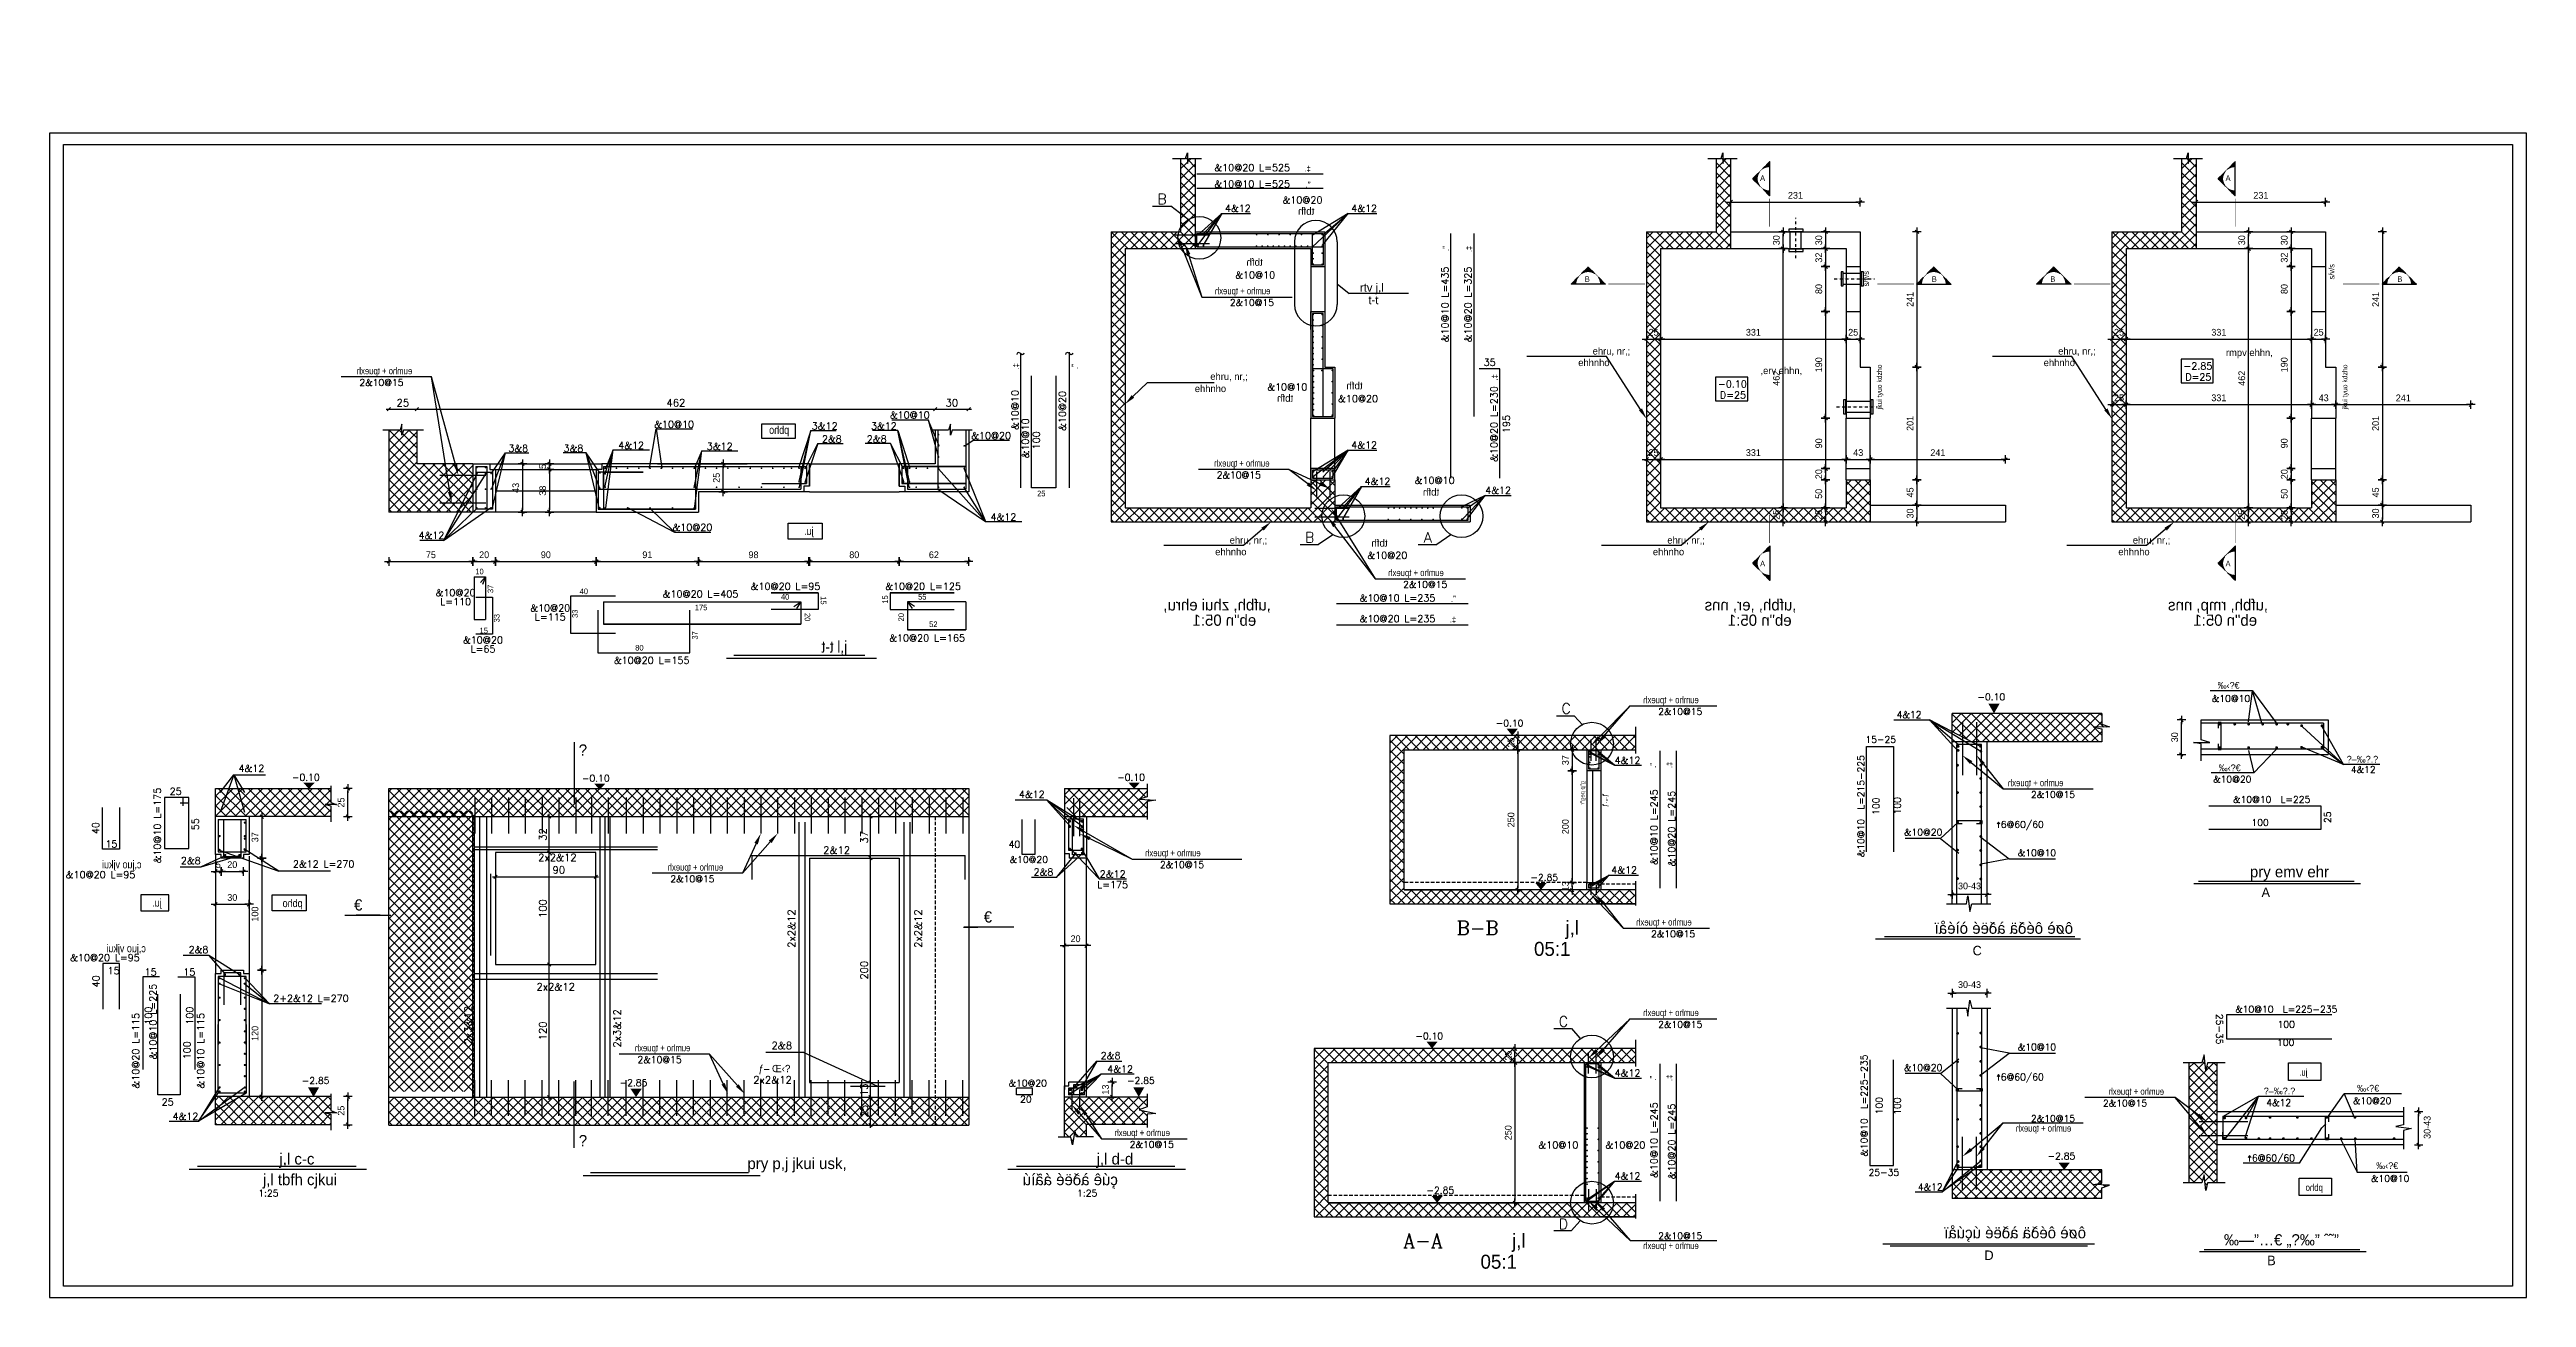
# Model space of a CAD drawing. Extents: x -4581 to 6602, y -3571 to 1684.
# Drawn here: x 2186 to 6602, y -3571 to -1347 of the extents above; entities outside this region: 1.
import ezdxf
from ezdxf import colors
from ezdxf.entities.mleader import LeaderData, LeaderLine
from ezdxf.enums import TextEntityAlignment as Align
from ezdxf.math import Vec2, Vec3

# ---------------------------------------------------------------- set-up
doc = ezdxf.new("R2010")
doc.units = 0
doc.header["$LTSCALE"] = 25
doc.header["$MEASUREMENT"] = 0
doc.header["$PDMODE"] = 2
doc.header["$PDSIZE"] = 5
doc.linetypes.add('Haneviim 41$0$HU', pattern=[0.4, 0.2, -0.1, 0, -0.1])
doc.linetypes.add('HIDDEN', pattern=[0.375, 0.25, -0.125])
doc.layers.get('0').update_dxf_attribs({"linetype": 'CONTINUOUS'})
doc.layers.get('DEFPOINTS').update_dxf_attribs({"linetype": 'CONTINUOUS'})
for name, color, linetype in [('015', 253, 'CONTINUOUS'), ('A-SY', 5, 'CONTINUOUS'), ('A-TX', 3, 'CONTINUOUS'), ('A-TX1', 4, 'CONTINUOUS'), ('A-TXS', 4, 'CONTINUOUS'), ('A-WH', 1, 'CONTINUOUS'), ('A-WL', 7, 'CONTINUOUS'), ('A-WP', 4, 'CONTINUOUS'), ('B-WIDO', 1, 'CONTINUOUS'), ('DIM', 2, 'CONTINUOUS'), ('DIMS', 2, 'CONTINUOUS'), ('HI', 2, 'HIDDEN'), ('HID', 8, 'HIDDEN'), ('MIDOT', 3, 'CONTINUOUS'), ('RAM', 4, 'CONTINUOUS'), ('S-BM', 1, 'CONTINUOUS'), ('S-DM', 2, 'CONTINUOUS'), ('S-DMV', 2, 'CONTINUOUS'), ('S-IR', 7, 'CONTINUOUS'), ('S-IR1', 4, 'CONTINUOUS'), ('S-SY', 2, 'CONTINUOUS'), ('S-TX', 3, 'CONTINUOUS'), ('S-TX1', 4, 'CONTINUOUS'), ('T4', 6, 'CONTINUOUS'), ('T5-T', 4, 'CONTINUOUS'), ('TEXT-K', 4, 'CONTINUOUS'), ('TXT', 7, 'CONTINUOUS'), ('טקסט_עבה', 2, 'CONTINUOUS')]:
    doc.layers.add(name, color=color, linetype=linetype)
doc.styles.add('ATIR', font='ATIR')
doc.styles.add('BIGH', font='BIGH.SHX')
doc.styles.add('H1', font='heb')
doc.styles.add('MIC', font='michal_m')
doc.styles.add('miryl', font='miryl')
doc.styles.add('mirym', font='mirym.shx')
doc.styles.add('ORON', font='oron')
doc.styles.add('ROMANC', font='romanc.shx')
doc.styles.add('SIVAN', font='sivan')
doc.styles.add('SIVAN_M', font='sivan_m')
doc.styles.get("Standard").update_dxf_attribs({"font": 'HEB', "height": 18})
doc.styles.add('STANDART', font='txt')
doc.styles.add('TECHNO', font='techno_m.shx')
doc.styles.add('TECHNO_M', font='techno_m')
doc.styles.add('TXT', font='txtn')
doc.dimstyles.new('25', dxfattribs={"dimtxt": 13, "dimasz": 6, "dimexe": 6, "dimexo": 6, "dimgap": 5, "dimtad": 1, "dimdec": 0, "dimlfac": 0.5, "dimdsep": 46, "dimtxsty": 'TXT', "dimblk1": 'OBLIQUE', "dimblk2": 'OBLIQUE', "dimsah": 1, "dimcen": 0, "dimdle": 5, "dimse1": 1, "dimse2": 1, "dimadec": 0, "dimazin": 0, "dimtfac": 1, "dimtdec": 0, "dimtix": 1, "dimtmove": 2, "dimatfit": 3, "dimldrblk": 'OBLIQUE', "dimfxl": 1, "dimtolj": 1, "dimarcsym": 0})
doc.dimstyles.new('t-25(x2)', dxfattribs={"dimtxt": 12, "dimasz": 4, "dimexe": 0, "dimexo": 0, "dimgap": 0.1, "dimtad": 0, "dimdec": 0, "dimlfac": 0.5, "dimdsep": 46, "dimtxsty": 'ATIR', "dimblk": 'TICK', "dimcen": 0, "dimse1": 1, "dimse2": 1, "dimadec": 0, "dimazin": 0, "dimtfac": 1, "dimtdec": 0, "dimtix": 1, "dimtofl": 0, "dimtmove": 2, "dimatfit": 3, "dimldrblk": 'TICK', "dimfxl": 0, "dimtvp": 1, "dimtolj": 1, "dimarcsym": 0})
doc.dimstyles.new('T50', dxfattribs={"dimtxt": 12, "dimasz": 4, "dimexe": 0, "dimexo": 0, "dimgap": 0.1, "dimtad": 0, "dimdec": 0, "dimdsep": 46, "dimtxsty": 'ATIR', "dimblk": 'TICK', "dimcen": 0, "dimse1": 1, "dimse2": 1, "dimadec": 0, "dimazin": 0, "dimtfac": 1, "dimtdec": 0, "dimtix": 1, "dimtofl": 0, "dimtmove": 2, "dimatfit": 3, "dimldrblk": 'TICK', "dimfxl": 0, "dimtvp": 1, "dimtolj": 1, "dimarcsym": 0})
pattern_1 = [(90, (-102411.94244, -329256.7093), (-0.625, 4e-17), [])]
pattern_2 = [(360, (-321408.3309, -110330.50354), (-8e-17, -0.625), [])]
pattern_3 = [(90, (-103241.95263, -329256.7093), (-0.625, 4e-17), [])]
pattern_4 = [(360, (-322238.3411, -110330.50354), (-8e-17, -0.625), [])]
pattern_5 = [(45, (-5048.673, 1671.232), (-8.838835, 8.838835), []), (135, (-5048.673, 1671.232), (-8.838835, -8.838835), [])]
pattern_6 = [(45, (-5048.673, 621.12), (-8.838835, 8.838835), []), (135, (-5048.673, 621.12), (-8.838835, -8.838835), [])]
pattern_7 = [(45, (-5276.98, 621.12), (-8.838835, 8.838835), []), (135, (-5276.98, 621.12), (-8.838835, -8.838835), [])]

msp = doc.modelspace()

# ---------------------------------------------------------------- texts
at = {"layer": 'A-TX', "style": 'TECHNO', "text_generation_flag": 2}
for s, p in [('eumho + tpuexh ', (4311.3, -1783.4, -38669)), ('eumho + tpuexh ', (2781, -1925.9)), ('eumho + tpuexh ', (4309.7, -2090.6, -38669)), ('eumho + tpuexh ', (4620.4, -2285.7, -38669)), ('eumho + tpuexh ', (5075.1, -2512.3)), ('eumho + tpuexh ', (5725.4, -2660.2)), ('eumho + tpuexh ', (4186.8, -2785.2)), ('eumho + tpuexh ', (3335.5, -2810.6)), ('eumho + tpuexh ', (5062.5, -2908.5)), ('eumho + tpuexh ', (5075.1, -3069.9)), ('eumho + tpuexh ', (3276.9, -3132.7)), ('ju. ', (6202.6, -3176.1)), ('eumho + tpuexh ', (5904.7, -3210.2)), ('eumho + tpuexh ', (5739.4, -3275.8)), ('eumho + tpuexh ', (4132.1, -3283.8)), ('pbho ', (6222.1, -3381.4)), ('eumho + tpuexh ', (5075.1, -3485.1))]:
    msp.add_text(s, height=12, dxfattribs=at).set_placement(p, align=Align.CENTER)
at = {"layer": 'A-TX'}
for s, height, style, p in [('2&10@15', 12, 'TXT', (4329.7, -1804.3, -38669)), ('2&10@15', 12, 'TXT', (2777.5, -1946.8)), ('2&10@15', 12, 'TXT', (4306.3, -2111.5, -38669)), ('2&10@15', 12, 'TXT', (4638.7, -2306.6, -38669)), ('-0.10', 12, 'TXT', (5648.2, -2507.1)), ('&10@10', 12, 'TXT', (6075.6, -2509.9)), ('‰‹\x90€', 12, 'H1', (6071.3, -2486.4)), ('-0.10', 12, 'TXT', (4789.1, -2553.8)), ('2&10@15', 12, 'TXT', (5093.5, -2533.2)), ('4&12', 12, 'TXT', (5501.5, -2538.7)), ('15-25', 12, 'TXT', (5451, -2583)), ('\x81–‰\x90.\x81', 12, 'H1', (6310, -2618.1)), ('-0.10', 12, 'TXT', (2642.6, -2650.4)), ('-0.10', 12, 'TXT', (3159.7, -2652.1)), ('-0.10', 12, 'TXT', (4114.2, -2650.4)), ('&10@20', 12, 'TXT', (6077.9, -2653.8)), ('‰‹\x90€', 12, 'H1', (6073.2, -2633.5)), ('4&12', 12, 'TXT', (6311.4, -2636.6)), ('4&12', 12.5, 'TXT', (3937.1, -2681.2)), ('2&10@15', 12, 'TXT', (5758.2, -2681.1)), ('&10@10  L=225', 12, 'TXT', (6148.1, -2689.8)), ('&10@20', 12, 'TXT', (5526.6, -2748.2)), ('^ 6@60/60', 12, 'TXT', (5699.3, -2734.4)), ('100', 12, 'TXT', (6127.5, -2731)), ('40', 12, 'TXT', (3906.2, -2769.8)), ('&10@10', 12, 'TXT', (5729.6, -2785)), ('2&10@15', 12, 'TXT', (3332, -2831.5)), ('&10@20', 12, 'TXT', (3931.8, -2796.9)), ('2&8', 12.5, 'TXT', (3957.9, -2819.1)), ('2&12', 12.5, 'TXT', (4081.4, -2822.7)), ('2&10@15', 12, 'TXT', (4205.1, -2806.1)), ('-2.85', 12, 'TXT', (4851, -2828.8)), ('L=175', 12.5, 'TXT', (4081.3, -2841.7)), ('2&10@15', 12, 'TXT', (5080.8, -2929.5)), ('2&10@15', 12, 'TXT', (5093.5, -3090.8)), ('&10@10  L=225-235', 12, 'TXT', (6174.1, -3063.8)), ('100', 12, 'TXT', (6174.1, -3090.7)), ('2&8', 12.5, 'TXT', (4077.7, -3147)), ('-0.10', 12, 'TXT', (4646, -3111.5)), ('&10@10', 12, 'TXT', (5729.6, -3131.1)), ('100', 12, 'TXT', (6173.2, -3123.1)), ('-2.85', 12, 'TXT', (2660.1, -3190.8)), ('2&10@15', 12, 'TXT', (3273.4, -3153.6)), ('4&12', 12.5, 'TXT', (4094.6, -3170.7)), ('-2.85', 12, 'TXT', (4131.7, -3190.8)), ('&10@20', 12, 'TXT', (5526.6, -3167.9)), ('^ 6@60/60', 12, 'TXT', (5699.3, -3184.5)), ('-2.85', 12, 'TXT', (3226.9, -3194.7)), ('&10@20', 12, 'TXT', (3929.9, -3195.5)), ('20', 12, 'TXT', (3926.6, -3224.1)), ('2&10@15', 12, 'TXT', (5886.7, -3231.1)), ('\x81–‰\x90.\x81', 12, 'H1', (6162.1, -3209.4)), ('4&12', 12, 'TXT', (6160.7, -3230.2)), ('&10@20', 12, 'TXT', (6327.3, -3226.8)), ('‰‹\x90€', 12, 'H1', (6320.2, -3204.5)), ('2&10@15', 12, 'TXT', (5758.2, -3258.4)), ('2&10@15', 12, 'TXT', (4151.1, -3304.7)), ('25-35', 12, 'TXT', (5456.6, -3354.6)), ('-2.85', 12, 'TXT', (5773.2, -3325.4)), ('^ 6@60/60', 12, 'TXT', (6147.2, -3328.9)), ('&10@10', 12, 'TXT', (6359.4, -3365.3)), ('‰‹\x90€', 12, 'H1', (6354.2, -3342.5)), ('1:25', 12, 'TXT', (2575.9, -3391.5)), ('1:25', 12, 'TXT', (4036, -3391.5)), ('-2.85', 12, 'TXT', (4665.7, -3386.5)), ('4&12', 12, 'TXT', (5539.3, -3380.6)), ('2&10@15', 12, 'TXT', (5093.5, -3467.7))]:
    msp.add_text(s, height=height, dxfattribs=dict(at, style=style)).set_placement(p, align=Align.CENTER)
at = {"layer": 'A-TX', "style": 'TXT'}
for s, rotation, p in [('&10@10  L=215-225', 90, (5421.7, -2695.9)), ('100', 90, (5448.5, -2695.9)), ('100', 90, (5486.6, -2695.1)), ('25', 90, (6253.8, -2715.6)), ('25-35', 270, (6049.1, -3093.2)), ('&10@10  L=225-235', 90, (5427.3, -3229.6)), ('100', 90, (5454.1, -3229.6)), ('100', 90, (5486.6, -3230.4))]:
    msp.add_text(s, height=12, rotation=rotation, dxfattribs=at).set_placement(p, align=Align.CENTER)
at = {"layer": 'A-TXS'}
for s, height, style, p in [('pry emv ehr ', 20, 'miryl', (6257.9, -2822.6)), ('A', 17, 'H1', (6145.2, -2857.9)), ('C', 17, 'H1', (5631.2, -2961.7)), ('D', 17, 'H1', (5652.3, -3504.7)), ('‰—”…€ „\x90‰” ˆ˜”', 20, 'H1', (6268.1, -3478.7)), ('B', 17, 'H1', (6155.3, -3514))]:
    msp.add_text(s, height=height, dxfattribs=dict(at, style=style)).set_placement(p, align=Align.RIGHT)
at = {"layer": 'DIM', "style": 'miryl', "oblique": 360}
for p in [(5453, -1988.6), (6283, -1988.6)]:
    msp.add_text('jkui tyuo kdzho', height=8.755, rotation=89.9991, dxfattribs=at).set_placement(p)
at = {"layer": 'S-TX'}
for s, height, style, p in [('&10@20 L=525', 12.5, 'TXT', (4330.2, -1564.3, -0.2)), ('&10@10 L=525', 12.5, 'TXT', (4330.2, -1592.9, -0.2)), ('.‡', 10, 'H1', (4429.1, -1564.6)), ('.”', 11, 'H1', (4429.8, -1593.5)), ('B', 18.7, 'TXT', (4169.4, -1622.9, -38669)), ('4&12', 12.5, 'TXT', (4304.6, -1636.3, -38767.7)), ('4&12', 12.5, 'TXT', (4304.6, -1636.3, -38767.7)), ('&10@20', 12.5, 'TXT', (4419.9, -1621.5, -38669)), ('4&12', 12.5, 'TXT', (4529.8, -1636.3, -38767.7)), ('4&12', 12.5, 'TXT', (4529.8, -1636.3, -38767.7)), ('&10@10', 12.5, 'TXT', (4335.5, -1755.3, -38669)), ('rtv j,l ', 15, 'miryl', (4546.3, -1778.9, -38669)), ('t-t', 15, 'miryl', (4546.3, -1801.1, -38669)), ('35', 12.5, 'TXT', (4753.6, -1910.8, -38767.7)), ('&10@10', 12.5, 'TXT', (4392.7, -1954.7, -38669)), ('&10@20', 12.5, 'TXT', (4518.9, -1975.5, -38669)), ('3&12', 12.5, 'TXT', (3673.3, -2024.5)), ('3&8', 12.5, 'TXT', (3021.4, -2064.1)), ('2&8', 12.5, 'TXT', (3660.6, -2047.5)), ('4&12', 12.5, 'TXT', (4529.8, -2058.1, -38767.7)), ('4&12', 12.5, 'TXT', (4529.8, -2058.1, -38767.7)), ('4&12', 12.5, 'TXT', (4553.6, -2123.3, -38767.7)), ('4&12', 12.5, 'TXT', (4553.6, -2123.3, -38767.7)), ('&10@10', 12.5, 'TXT', (4655.5, -2121.3, -38669)), ('4&12', 12.5, 'TXT', (4768.6, -2138.9, -38767.7)), ('4&12', 12.5, 'TXT', (2866.5, -2219.6)), ('B', 18.7, 'TXT', (4432.6, -2225.9, -38669)), ('A', 18.7, 'TXT', (4643.4, -2225.9, -38669)), ('&10@20', 12.5, 'TXT', (4571.1, -2255.1, -38669)), ('&10@20', 12.5, 'TXT', (2909.6, -2321.3)), ('L=110', 12.5, 'TXT', (2909.8, -2337.4)), ('&10@20', 12.5, 'TXT', (3078.4, -2348.6)), ('&10@20 L=405', 12.5, 'TXT', (3346.4, -2324.1)), ('&10@20 L=95', 12.5, 'TXT', (3498, -2310.2)), ('&10@20 L=125', 12.5, 'TXT', (3743.2, -2310.2)), ('&10@10 L=235', 12.5, 'TXT', (4589.2, -2331.2, -0.2)), ('.”', 11, 'H1', (4688.8, -2331.8)), ('L=115', 12.5, 'TXT', (3078.5, -2364.7)), ('&10@20 L=235', 12.5, 'TXT', (4589.2, -2368, -0.2)), ('.‡', 10, 'H1', (4688.1, -2368.3)), ('&10@20', 12.5, 'TXT', (2958.4, -2405.9)), ('L=65', 12.5, 'TXT', (2958.6, -2422.1)), ('&10@20 L=165', 12.5, 'TXT', (3750.4, -2402.4)), ('&10@20 L=155', 12.5, 'TXT', (3259.3, -2442)), ('C', 18.7, 'TXT', (4890.1, -2531.2)), ('4&12', 12.5, 'TXT', (2545.5, -2634.8)), ('4&12', 12.5, 'TXT', (4999.5, -2620.1)), ('&10@20 L=95', 12.5, 'TXT', (2276.6, -2824.2)), ('2&8', 12.5, 'TXT', (2437.4, -2799.4)), ('2&12 L=270', 12.5, 'TXT', (2674.4, -2805.4)), ('4&12', 12.5, 'TXT', (4993.5, -2815.6)), ('2&8', 12.5, 'TXT', (2451.3, -2958)), ('&10@20 L=95', 12.5, 'TXT', (2284.4, -2972.3)), ('2+2&12 L=270', 12.5, 'TXT', (2651.7, -3044.7)), ('C', 18.7, 'TXT', (4885.1, -3088.9)), ('4&12', 12.5, 'TXT', (4999.5, -3177.8)), ('&10@10', 12.5, 'TXT', (4876.2, -3306.2)), ('&10@20', 12.5, 'TXT', (4995.7, -3306)), ('4&12', 12.5, 'TXT', (4999.5, -3361)), ('D', 18.7, 'TXT', (4885.1, -3449.9))]:
    msp.add_text(s, height=height, dxfattribs=dict(at, style=style)).set_placement(p, align=Align.CENTER)
at = {"layer": 'S-TX', "style": 'SIVAN_M', "text_generation_flag": 2}
for p in [(4424.1, -1641.7, -38669), (4332.1, -1732.6, -38669), (4510.2, -1952.8, -38669), (4386.5, -1975, -38669), (4646.8, -2142.2, -38669), (4554.8, -2233.1, -38669)]:
    msp.add_text('tbfh ', height=12.96, dxfattribs=at).set_placement(p, align=Align.CENTER)
at = {"layer": 'S-TX'}
for s, height, rotation, style, p in [('.”', 11, 90, 'H1', (4681, -1702)), ('.‡', 10, 90, 'H1', (4721.8, -1702.7)), ('&10@10 L=435', 12.5, 90, 'TXT', (4680.3, -1801.6, -0.2)), ('&10@20 L=325', 12.5, 90, 'TXT', (4721.5, -1801.6, -0.2)), ('.‡', 10, 90, 'H1', (3913.9, -1911.8)), ('.”', 11, 90, 'H1', (4019.5, -1912.5)), ('.‡', 10, 90, 'H1', (4767.8, -1931.6)), ('&10@10', 12.5, 90, 'TXT', (3913.6, -1989.8)), ('&10@20', 12.5, 90, 'TXT', (3997.8, -1991.4)), ('&10@20 L=230', 12.5, 90, 'TXT', (4767.5, -2014.7, -0.2)), ('&10@10', 12.5, 360, 'TXT', (3299.3, -2021.5)), ('3&12', 12.5, 360, 'TXT', (3567.8, -2024.5)), ('&10@10', 12.5, 360, 'TXT', (3719.6, -2005.1)), ('&10@20', 12.5, 360, 'TXT', (3864.6, -2041.6)), ('&10@10', 12.5, 90, 'TXT', (3931.9, -2040.4)), ('100', 12.5, 90, 'TXT', (3951.6, -2043.9)), ('195', 12.5, 90, 'TXT', (4789.7, -2014.7, -0.2)), ('3&8', 12.5, 360, 'TXT', (3119.8, -2064.1)), ('4&12', 12.5, 360, 'TXT', (3222.7, -2059)), ('3&12', 12.5, 360, 'TXT', (3380.6, -2060.6)), ('2&8', 12.5, 360, 'TXT', (3580.6, -2047.5)), ('&10@20', 12.5, 360, 'TXT', (3332, -2205.3)), ('4&12', 12.5, 360, 'TXT', (3886.5, -2186.6)), ('.”', 11, 90, 'H1', (5050.3, -2623.3)), ('.‡', 10, 90, 'H1', (5079.1, -2622.3)), ('&10@10 L=175', 12.5, 90, 'TXT', (2383.8, -2730.5)), ('&10@10 L=245', 12.5, 90, 'TXT', (5052.7, -2733.3)), ('&10@20 L=245', 12.5, 90, 'TXT', (5084.5, -2735.9)), ('&10@10 L=225', 12.5, 90, 'TXT', (2376.2, -3079.9)), ('&10@20 L=115', 12.5, 90, 'TXT', (2345.6, -3131.7)), ('&10@10 L=115', 12.5, 90, 'TXT', (2461.4, -3131.7)), ('.”', 11, 90, 'H1', (5050.3, -3180.9)), ('.‡', 10, 90, 'H1', (5079.1, -3179.9)), ('&10@10 L=245', 12.5, 90, 'TXT', (5052.7, -3291)), ('&10@20 L=245', 12.5, 90, 'TXT', (5084.5, -3293.6))]:
    msp.add_text(s, height=height, rotation=rotation, dxfattribs=dict(at, style=style)).set_placement(p, align=Align.CENTER)
for s, height, style, p in [('ehhnho ', 12.5, 'miryl', (4911.6, -1911.5, -38669)), ('ehru, nr,; ', 12.5, 'miryl', (4937.4, -1890.9, -38669)), ('ehhnho ', 12.5, 'miryl', (5741.6, -1911.5, -38669)), ('ehru, nr,; ', 12.5, 'miryl', (5767.4, -1890.9, -38669)), ('rmpv ehhn, ', 12.5, 'miryl', (6066.6, -1893.6, -38669)), ('ehru, nr,; ', 12.5, 'miryl', (4255.5, -1936.1, -38669)), ('-0.10', 12.5, 'TXT', (5160.8, -1949.4, -38669)), (',erv ehhn, ', 12.5, 'miryl', (5236.6, -1925.7, -38669)), ('-2.85', 12.5, 'TXT', (5990.8, -1917.4, -38669)), ('D=25', 12.5, 'TXT', (5994.1, -1937.1, -38669)), ('ehhnho ', 12.5, 'miryl', (4227.9, -1957.8, -38669)), ('D=25', 12.5, 'TXT', (5164.1, -1969.1, -38669)), ('ehhnho ', 12.5, 'miryl', (4264.2, -2248.6, -38669)), ('ehru, nr,; ', 12.5, 'miryl', (4290.1, -2227.9, -38669)), ('ehhnho ', 12.5, 'miryl', (5044.7, -2248.6, -38669)), ('ehru, nr,; ', 12.5, 'miryl', (5070.5, -2227.9, -38669)), ('ehhnho ', 12.5, 'miryl', (5874.7, -2248.6, -38669)), ('ehru, nr,; ', 12.5, 'miryl', (5900.5, -2227.9, -38669)), ('15', 12.5, 'TXT', (2285.3, -2769.4)), ('2x2&12', 13, 'TXT', (3057, -2793.7)), ('2&12', 13, 'TXT', (3565.2, -2780.7)), ('15', 12.5, 'TXT', (2289.3, -2995)), ('15', 12.5, 'TXT', (2355.2, -2997.4)), ('15', 12.5, 'TXT', (2424.2, -2997.4)), ('2x2&12', 13, 'TXT', (3054, -3024.1)), ('2&8', 13, 'TXT', (3472.9, -3129)), ('2x2&12', 13, 'TXT', (3440.6, -3190.2))]:
    msp.add_text(s, height=height, dxfattribs=dict(at, style=style)).set_placement(p)
for s, height, rotation, style, p in [('25', 10, 0.0573, 'STANDART', (3946.7, -2143.5)), ('10', 10, 359.9427, 'STANDART', (2944.9, -2282.6)), ('37', 10, 89.9427, 'STANDART', (2976.8, -2316)), ('40', 10, 359.9427, 'STANDART', (3130.9, -2317.9)), ('175', 10, 359.9427, 'STANDART', (3336.4, -2346.6)), ('40', 10, 359.9427, 'STANDART', (3489.9, -2327.7)), ('15', 10, 270.0573, 'STANDART', (3560.6, -2321.6)), ('15', 10, 89.9427, 'STANDART', (3680.6, -2334.9)), ('55', 10, 0.0573, 'STANDART', (3734.5, -2327.7)), ('15', 10, 359.9427, 'STANDART', (2952.5, -2387.8)), ('33', 10, 89.9427, 'STANDART', (2988, -2368.2)), ('33', 10, 89.9427, 'STANDART', (3127.5, -2360.3)), ('37', 10, 89.9427, 'STANDART', (3341.4, -2398.9)), ('20', 10, 269.9427, 'STANDART', (3532.2, -2351.5)), ('20', 10, 90.0573, 'STANDART', (3709, -2366.5)), ('52', 10, 0.0573, 'STANDART', (3754.2, -2376.6)), ('80', 10, 359.9427, 'STANDART', (3230, -2418.4)), ('40', 12.5, 90, 'TXT', (2274.2, -2745.7)), ('2x2&12', 13, 90, 'TXT', (3515.3, -2948.3)), ('2x2&12', 13, 90, 'TXT', (3741.1, -2948.3)), ('40', 12.5, 90, 'TXT', (2274.6, -3018.7)), ('2x3&12', 13, 90, 'TXT', (2938.7, -3120.3)), ('2x3&12', 13, 90, 'TXT', (3204.3, -3126.1))]:
    msp.add_text(s, height=height, rotation=rotation, dxfattribs=dict(at, style=style)).set_placement(p)
at = {"layer": 'S-TX', "style": 'TXT'}
for s, p in [('25', (2410.5, -2679.1)), ('25', (2396.3, -3233.1)), ('4&12', (2427.9, -3258.5))]:
    msp.add_text(s, height=12.5, dxfattribs=at).set_placement(p, align=Align.BOTTOM_CENTER)
for s, p in [('55', (2455.5, -2727.9)), ('100', (2371.6, -3069.2)), ('100', (2445.2, -3069.2)), ('100', (2440.6, -3130.8))]:
    msp.add_text(s, height=12.5, rotation=90, dxfattribs=at).set_placement(p, align=Align.BOTTOM_CENTER)
at = {"layer": 'S-TX', "style": 'H1'}
msp.add_text('ƒ– Œ‹\x81', height=13, dxfattribs=at).set_placement((3506.7, -3169.9), align=Align.RIGHT)
at = {"layer": 'S-TX1'}
for s, style, p in [('\x81', 'H1', (3144.2, -2605.7)), ('€', 'H1', (2743.4, -2881.8)), ('€', 'H1', (3866.3, -2903.2)), ('\x81', 'H1', (3144.2, -3301.9)), ('j,l tbfh cjkui ', 'miryl', (2705.7, -3371.3)), ('j,l c-c', 'miryl', (2657.9, -3334.5)), ('j,l d-d', 'miryl', (4118, -3334.5))]:
    msp.add_text(s, height=20, dxfattribs=dict(at, style=style)).set_placement(p, align=Align.RIGHT)
at = {"layer": 'S-TX1', "style": 'SIVAN', "text_generation_flag": 2}
for s, p in [('ôøè ôéðä àðëé òìéåï', (5794, -2923.2)), ('ôøè ôéðä àðëé úçúåï', (5817.1, -3466))]:
    msp.add_text(s, height=20, dxfattribs=at).set_placement(p)
at = {"layer": 'S-TX1', "style": 'miryl'}
msp.add_text('pry p,j jkui usk, ', height=20, dxfattribs=at).set_placement((3430.1, -3342.6))
at = {"layer": 'S-TX1', "style": 'SIVAN', "text_generation_flag": 2}
msp.add_text('çúê àðëé áãìú', height=20, dxfattribs=at).set_placement((3921.1, -3371.3), align=Align.RIGHT)
at = {"layer": 'T4', "style": 'SIVAN_M', "text_generation_flag": 2}
msp.add_text('g"p peg"r', height=7.5, rotation=90, dxfattribs=at).set_placement((4922.7, -2650.9))
at = {"layer": 'T4', "style": 'ORON'}
msp.add_text('ƒ.„.ƒ', height=9, rotation=90, dxfattribs=at).set_placement((4963, -2697.4))
at = {"layer": 'T5-T'}
for s, style, p in [('B-B', 'ROMANC', (4694.7, -2925.1)), ('j,l', 'mirym', (4888.9, -2925.1)), ('05:1', 'mirym', (4832.7, -2962.6)), ('A-A', 'ROMANC', (4599.3, -3482.7)), ('j,l', 'mirym', (4793.5, -3482.7)), ('05:1', 'mirym', (4737.3, -3520.2))]:
    msp.add_text(s, height=25, dxfattribs=dict(at, style=style)).set_placement(p)
at = {"layer": 'TEXT-K', "style": 'TECHNO_M', "text_generation_flag": 2}
for s, height, p in [('pbho', 14, (3504.5, -2032.2)), ('ju.', 14, (3548, -2212.3)), ('j,l t-t', 21, (3607.8, -2422.1)), ('c,juo vjkui', 14, (2349.6, -2806.6)), ('ju.', 14, (2385.4, -2874.8)), ('pbho', 14, (2636.9, -2875.7)), ('c,juo vjkui', 14, (2357.4, -2956.1))]:
    msp.add_text(s, height=height, dxfattribs=at).set_placement(p)
at = {"layer": 'TXT', "color": 6, "style": 'BIGH'}
for s, p in [('A', (5235.9, -1581.3)), ('A', (6065.9, -1581.3)), ('B', (4923.3, -1761.3)), ('B', (5542.1, -1761.3)), ('B', (5753.3, -1761.3)), ('B', (6372.1, -1761.3)), ('A', (5235.9, -2268.5)), ('A', (6065.9, -2268.5))]:
    msp.add_text(s, height=10, dxfattribs=at).set_placement(p)
at = {"layer": 'TXT', "style": 'miryl'}
for p in [(5429.9, -1769.5), (6260, -1757.1)]:
    msp.add_text('s/v/s', height=10, rotation=90, dxfattribs=at).set_placement(p)
at = {"layer": 'טקסט_עבה', "linetype": 'Continuous', "style": 'MIC', "text_generation_flag": 2}
for s, p in [(',ufbh, zhui ehru, ', (4264, -2347, 0)), (',ufbh, ,er, nns', (5218.8, -2347, 0)), (',ufbh, rmp, nns ', (6048.8, -2347, 0)), (' eb"n 05:1', (4284.2, -2374.3, 0)), (' eb"n 05:1', (5238.9, -2374.3, 0)), (' eb"n 05:1', (6069, -2374.3, 0))]:
    msp.add_text(s, height=20, dxfattribs=at).set_placement(p, align=Align.CENTER)

# ---------------------------------------------------------------- blocks, each defined once
blk = doc.blocks.new('TICK', base_point=(1987.7, 2056.3))
at = {"layer": 'DIMS', "linetype": 'Continuous'}
for p, q in [((1989.6, 2056.3), (1985.8, 2056.3)), ((1988.4, 2057), (1986.9, 2055.5)), ((1987.7, 2054.4), (1987.7, 2058.2))]:
    blk.add_line(p, q, dxfattribs=at)
blk = doc.blocks.new('*D23')
at = {"layer": 'DEFPOINTS', "color": 0, "transparency": 16777216}
for p in [(2481.5, -2782.2), (2541.5, -2782.2), (2541.5, -2870.6)]:
    blk.add_point(p, dxfattribs=at)
at = {"layer": 'DIM', "color": 0, "lineweight": -2, "transparency": 16777216}
blk.add_line((2485.5, -2870.6), (2537.5, -2870.6), dxfattribs=at)
at = {"layer": 'DIM', "color": 0, "lineweight": -2, "transparency": 16777216, "xscale": 4, "yscale": 4, "zscale": 4, "rotation": 180}
blk.add_blockref('TICK', (2481.5, -2870.6), dxfattribs=at)
at = {"layer": 'DIM', "color": 0, "lineweight": -2, "transparency": 16777216, "xscale": 4, "yscale": 4, "zscale": 4}
blk.add_blockref('TICK', (2541.5, -2870.6), dxfattribs=at)
at = {"layer": 'DIM', "color": 0, "transparency": 16777216, "insert": (2511.5, -2858.6), "char_height": 12, "attachment_point": 5, "style": 'ATIR'}
blk.add_mtext('\\A1;30', dxfattribs=at)
blk = doc.blocks.new('*D24')
at = {"layer": 'DEFPOINTS', "color": 0, "transparency": 16777216}
for p in [(2687.3, -2664.3), (2717.6, -2664.3), (2687.3, -2714.3)]:
    blk.add_point(p, dxfattribs=at)
at = {"layer": 'DIM', "color": 0, "lineweight": -2, "transparency": 16777216}
blk.add_line((2717.6, -2710.3), (2717.6, -2668.3), dxfattribs=at)
at = {"layer": 'DIM', "color": 0, "lineweight": -2, "transparency": 16777216, "xscale": 4, "yscale": 4, "zscale": 4}
for p, rotation in [((2717.6, -2664.3), 90), ((2717.6, -2714.3), 270)]:
    blk.add_blockref('TICK', p, dxfattribs=dict(at, rotation=rotation))
at = {"layer": 'DIM', "color": 0, "transparency": 16777216, "insert": (2705.6, -2689.3), "char_height": 12, "attachment_point": 5, "rotation": 90, "style": 'ATIR'}
blk.add_mtext('\\A1;25', dxfattribs=at)
blk = doc.blocks.new('*D25')
at = {"layer": 'DEFPOINTS', "color": 0, "transparency": 16777216}
for p in [(2532.8, -2714.3), (2531.5, -2788.2), (2564, -2788.2)]:
    blk.add_point(p, dxfattribs=at)
at = {"layer": 'DIM', "color": 0, "lineweight": -2, "transparency": 16777216}
blk.add_line((2564, -2718.3), (2564, -2784.2), dxfattribs=at)
at = {"layer": 'DIM', "color": 0, "lineweight": -2, "transparency": 16777216, "xscale": 4, "yscale": 4, "zscale": 4}
for p, rotation in [((2564, -2714.3), 90), ((2564, -2788.2), 270)]:
    blk.add_blockref('TICK', p, dxfattribs=dict(at, rotation=rotation))
at = {"layer": 'DIM', "color": 0, "transparency": 16777216, "insert": (2552, -2751.2), "char_height": 12, "attachment_point": 5, "rotation": 90, "style": 'ATIR'}
blk.add_mtext('\\A1;37', dxfattribs=at)
blk = doc.blocks.new('*D26')
at = {"layer": 'DEFPOINTS', "color": 0, "transparency": 16777216}
for p in [(2531.5, -2788.2), (2531.5, -2988.2), (2564, -2988.2)]:
    blk.add_point(p, dxfattribs=at)
at = {"layer": 'DIM', "color": 0, "lineweight": -2, "transparency": 16777216}
blk.add_line((2564, -2792.2), (2564, -2984.2), dxfattribs=at)
at = {"layer": 'DIM', "color": 0, "lineweight": -2, "transparency": 16777216, "xscale": 4, "yscale": 4, "zscale": 4}
for p, rotation in [((2564, -2788.2), 90), ((2564, -2988.2), 270)]:
    blk.add_blockref('TICK', p, dxfattribs=dict(at, rotation=rotation))
at = {"layer": 'DIM', "color": 0, "transparency": 16777216, "insert": (2552, -2888.2), "char_height": 12, "attachment_point": 5, "rotation": 90, "style": 'ATIR'}
blk.add_mtext('\\A1;100', dxfattribs=at)
blk = doc.blocks.new('*D27')
at = {"layer": 'DEFPOINTS', "color": 0, "transparency": 16777216}
for p in [(2531.5, -2988.2), (2541.5, -3213.5), (2564, -3213.5)]:
    blk.add_point(p, dxfattribs=at)
at = {"layer": 'DIM', "color": 0, "lineweight": -2, "transparency": 16777216}
blk.add_line((2564, -2992.2), (2564, -3209.5), dxfattribs=at)
at = {"layer": 'DIM', "color": 0, "lineweight": -2, "transparency": 16777216, "xscale": 4, "yscale": 4, "zscale": 4}
for p, rotation in [((2564, -2988.2), 90), ((2564, -3213.5), 270)]:
    blk.add_blockref('TICK', p, dxfattribs=dict(at, rotation=rotation))
at = {"layer": 'DIM', "color": 0, "transparency": 16777216, "insert": (2552, -3100.8), "char_height": 12, "attachment_point": 5, "rotation": 90, "style": 'ATIR'}
blk.add_mtext('\\A1;120', dxfattribs=at)
blk = doc.blocks.new('*D28')
at = {"layer": 'DEFPOINTS', "color": 0, "transparency": 16777216}
for p in [(2481.5, -2782.2), (2491.5, -2782.2), (2491.5, -2812.1)]:
    blk.add_point(p, dxfattribs=at)
at = {"layer": 'DIM', "color": 0, "lineweight": -2, "transparency": 16777216}
blk.add_line((2485.5, -2812.1), (2487.5, -2812.1), dxfattribs=at)
at = {"layer": 'DIM', "color": 0, "lineweight": -2, "transparency": 16777216, "xscale": 4, "yscale": 4, "zscale": 4, "rotation": 180}
blk.add_blockref('TICK', (2481.5, -2812.1), dxfattribs=at)
at = {"layer": 'DIM', "color": 0, "lineweight": -2, "transparency": 16777216, "xscale": 4, "yscale": 4, "zscale": 4}
blk.add_blockref('TICK', (2491.5, -2812.1), dxfattribs=at)
at = {"layer": 'DIM', "color": 0, "transparency": 16777216, "insert": (2486.5, -2800.1), "char_height": 12, "attachment_point": 5, "style": 'ATIR'}
blk.add_mtext('\\A1;5', dxfattribs=at)
blk = doc.blocks.new('*D29')
at = {"layer": 'DEFPOINTS', "color": 0, "transparency": 16777216}
for p in [(2491.5, -2782.2), (2531.5, -2782.2), (2531.5, -2812.1)]:
    blk.add_point(p, dxfattribs=at)
at = {"layer": 'DIM', "color": 0, "lineweight": -2, "transparency": 16777216}
blk.add_line((2495.5, -2812.1), (2527.5, -2812.1), dxfattribs=at)
at = {"layer": 'DIM', "color": 0, "lineweight": -2, "transparency": 16777216, "xscale": 4, "yscale": 4, "zscale": 4, "rotation": 180}
blk.add_blockref('TICK', (2491.5, -2812.1), dxfattribs=at)
at = {"layer": 'DIM', "color": 0, "lineweight": -2, "transparency": 16777216, "xscale": 4, "yscale": 4, "zscale": 4}
blk.add_blockref('TICK', (2531.5, -2812.1), dxfattribs=at)
at = {"layer": 'DIM', "color": 0, "transparency": 16777216, "insert": (2511.5, -2800.1), "char_height": 12, "attachment_point": 5, "style": 'ATIR'}
blk.add_mtext('\\A1;20', dxfattribs=at)
blk = doc.blocks.new('_OBLIQUE')
at = {"color": 0, "linetype": 'ByBlock'}
blk.add_line((-0.5, -0.5), (0.5, 0.5), dxfattribs=at)
blk = doc.blocks.new('*D19')
at = {"layer": 'DEFPOINTS', "color": 0, "transparency": 16777216}
for p in [(3076.6, -2778.2), (3094.7, -2778.2), (3094.7, -2978.2)]:
    blk.add_point(p, dxfattribs=at)
at = {"layer": 'S-SY', "color": 0, "lineweight": -2, "transparency": 16777216}
blk.add_line((3076.6, -2983.2), (3076.6, -2773.2), dxfattribs=at)
at = {"layer": 'S-SY', "color": 0, "lineweight": -2, "transparency": 16777216, "xscale": 6, "yscale": 6, "zscale": 6}
for p, rotation in [((3076.6, -2778.2), 90), ((3076.6, -2978.2), 270)]:
    blk.add_blockref('_OBLIQUE', p, dxfattribs=dict(at, rotation=rotation))
at = {"layer": 'S-SY', "color": 0, "transparency": 16777216, "insert": (3065.1, -2878.2), "char_height": 13, "attachment_point": 5, "rotation": 90, "style": 'TXT'}
blk.add_mtext('\\A1;100', dxfattribs=at)
blk = doc.blocks.new('*D20')
at = {"layer": 'DEFPOINTS', "color": 0, "transparency": 16777216}
for p in [(2980.6, -2818.5), (3159.7, -2818.5), (3159.7, -2821.5)]:
    blk.add_point(p, dxfattribs=at)
at = {"layer": 'S-DM', "color": 0, "lineweight": -2, "transparency": 16777216}
blk.add_line((2975.6, -2821.5), (3164.7, -2821.5), dxfattribs=at)
at = {"layer": 'S-DM', "color": 0, "lineweight": -2, "transparency": 16777216, "xscale": 6, "yscale": 6, "zscale": 6, "rotation": 180}
blk.add_blockref('_OBLIQUE', (2980.6, -2821.5), dxfattribs=at)
at = {"layer": 'S-DM', "color": 0, "lineweight": -2, "transparency": 16777216, "xscale": 6, "yscale": 6, "zscale": 6}
blk.add_blockref('_OBLIQUE', (3159.7, -2821.5), dxfattribs=at)
at = {"layer": 'S-DM', "color": 0, "transparency": 16777216, "insert": (3093.7, -2809.5), "char_height": 13, "attachment_point": 5, "style": 'TXT'}
blk.add_mtext('\\A1;90', dxfattribs=at)
blk = doc.blocks.new('*D21')
at = {"layer": 'DEFPOINTS', "color": 0, "transparency": 16777216}
for p in [(2980.6, -2978.2), (3076.6, -2978.2), (3091.3, -3214.2)]:
    blk.add_point(p, dxfattribs=at)
at = {"layer": 'S-SY', "color": 0, "lineweight": -2, "transparency": 16777216}
blk.add_line((3076.6, -3219.2), (3076.6, -2973.2), dxfattribs=at)
at = {"layer": 'S-SY', "color": 0, "lineweight": -2, "transparency": 16777216, "xscale": 6, "yscale": 6, "zscale": 6}
for p, rotation in [((3076.6, -2978.2), 90), ((3076.6, -3214.2), 270)]:
    blk.add_blockref('_OBLIQUE', p, dxfattribs=dict(at, rotation=rotation))
at = {"layer": 'S-SY', "color": 0, "transparency": 16777216, "insert": (3065.1, -3096.2), "char_height": 13, "attachment_point": 5, "rotation": 90, "style": 'TXT'}
blk.add_mtext('\\A1;120', dxfattribs=at)
blk = doc.blocks.new('*D22')
at = {"layer": 'DEFPOINTS', "color": 0, "transparency": 16777216}
for p in [(2891.1, -2714.2), (3076.6, -2714.2), (3094.7, -2778.2)]:
    blk.add_point(p, dxfattribs=at)
at = {"layer": 'S-SY', "color": 0, "lineweight": -2, "transparency": 16777216}
blk.add_line((3076.6, -2783.2), (3076.6, -2709.2), dxfattribs=at)
at = {"layer": 'S-SY', "color": 0, "lineweight": -2, "transparency": 16777216, "xscale": 6, "yscale": 6, "zscale": 6}
for p, rotation in [((3076.6, -2714.2), 90), ((3076.6, -2778.2), 270)]:
    blk.add_blockref('_OBLIQUE', p, dxfattribs=dict(at, rotation=rotation))
at = {"layer": 'S-SY', "color": 0, "transparency": 16777216, "insert": (3065.1, -2746.2), "char_height": 13, "attachment_point": 5, "rotation": 90, "style": 'TXT'}
blk.add_mtext('\\A1;32', dxfattribs=at)
blk = doc.blocks.new('*D17')
at = {"layer": 'DEFPOINTS', "color": 0, "transparency": 16777216}
for p in [(4034.9, -3187.7), (4080.6, -3187.7), (4080.6, -3214.2)]:
    blk.add_point(p, dxfattribs=at)
at = {"layer": 'S-DM', "color": 0, "lineweight": -2, "transparency": 16777216}
blk.add_line((4080.6, -3210.2), (4080.6, -3191.7), dxfattribs=at)
at = {"layer": 'S-DM', "color": 0, "lineweight": -2, "transparency": 16777216, "xscale": 4, "yscale": 4, "zscale": 4}
for p, rotation in [((4080.6, -3187.7), 90), ((4080.6, -3214.2), 270)]:
    blk.add_blockref('TICK', p, dxfattribs=dict(at, rotation=rotation))
at = {"layer": 'S-DM', "color": 0, "transparency": 16777216, "insert": (4068.6, -3200.9), "char_height": 12, "attachment_point": 5, "rotation": 90, "style": 'ATIR'}
blk.add_mtext('\\A1;13', dxfattribs=at)
blk = doc.blocks.new('*D18')
at = {"layer": 'DEFPOINTS', "color": 0, "transparency": 16777216}
for p in [(3995.4, -2944.2), (3995.4, -3024.2), (4034.9, -3091)]:
    blk.add_point(p, dxfattribs=at)
at = {"layer": 'DIM', "color": 0, "lineweight": -2, "transparency": 16777216}
blk.add_line((4030.9, -2944.2), (3999.4, -2944.2), dxfattribs=at)
at = {"layer": 'DIM', "color": 0, "lineweight": -2, "transparency": 16777216, "xscale": 4, "yscale": 4, "zscale": 4, "rotation": 180}
blk.add_blockref('TICK', (3995.4, -2944.2), dxfattribs=at)
at = {"layer": 'DIM', "color": 0, "lineweight": -2, "transparency": 16777216, "xscale": 4, "yscale": 4, "zscale": 4}
blk.add_blockref('TICK', (4034.9, -2944.2), dxfattribs=at)
at = {"layer": 'DIM', "color": 0, "transparency": 16777216, "insert": (4015.2, -2932.2), "char_height": 12, "attachment_point": 5, "style": 'ATIR'}
blk.add_mtext('\\A1;20', dxfattribs=at)
blk = doc.blocks.new('*D16')
at = {"layer": 'DEFPOINTS', "color": 0, "transparency": 16777216}
for p in [(5578.1, -2853.4), (5578.1, -2866.7), (5640.6, -2866.7)]:
    blk.add_point(p, dxfattribs=at)
at = {"layer": 'S-DMV', "color": 0, "lineweight": -2, "transparency": 16777216}
blk.add_line((5636.6, -2853.4), (5582.1, -2853.4), dxfattribs=at)
at = {"layer": 'S-DMV', "color": 0, "lineweight": -2, "transparency": 16777216, "xscale": 4, "yscale": 4, "zscale": 4, "rotation": 180}
blk.add_blockref('TICK', (5578.1, -2853.4), dxfattribs=at)
at = {"layer": 'S-DMV', "color": 0, "lineweight": -2, "transparency": 16777216, "xscale": 4, "yscale": 4, "zscale": 4}
blk.add_blockref('TICK', (5640.6, -2853.4), dxfattribs=at)
at = {"layer": 'S-DMV', "color": 0, "transparency": 16777216, "insert": (5609.3, -2838.1), "char_height": 12, "attachment_point": 5, "style": 'ATIR'}
blk.add_mtext('\\A1;30-43', dxfattribs=at)
blk = doc.blocks.new('*D15')
at = {"layer": 'DEFPOINTS', "color": 0, "transparency": 16777216}
for p in [(5987.2, -2542.1), (6022.7, -2542.1), (6022.7, -2603.9)]:
    blk.add_point(p, dxfattribs=at)
at = {"layer": 'S-SY', "color": 0, "lineweight": -2, "transparency": 16777216}
blk.add_line((5987.2, -2599.9), (5987.2, -2546.1), dxfattribs=at)
at = {"layer": 'S-SY', "color": 0, "lineweight": -2, "transparency": 16777216, "xscale": 4, "yscale": 4, "zscale": 4}
for p, rotation in [((5987.2, -2542.1), 90), ((5987.2, -2603.9), 270)]:
    blk.add_blockref('TICK', p, dxfattribs=dict(at, rotation=rotation))
at = {"layer": 'S-SY', "color": 0, "transparency": 16777216, "insert": (5975.2, -2573), "char_height": 12, "attachment_point": 5, "rotation": 90, "style": 'ATIR'}
blk.add_mtext('\\A1;30', dxfattribs=at)
blk = doc.blocks.new('*D13')
at = {"layer": 'DEFPOINTS', "color": 0, "transparency": 16777216}
for p in [(3077, -2095.5), (3153.4, -2085.5), (3160.6, -2095.5)]:
    blk.add_point(p, dxfattribs=at)
at = {"layer": 'DIM', "color": 0, "lineweight": -2, "transparency": 16777216}
blk.add_line((3077, -2089.5), (3077, -2091.5), dxfattribs=at)
at = {"layer": 'DIM', "color": 0, "lineweight": -2, "transparency": 16777216, "xscale": 4, "yscale": 4, "zscale": 4}
for p, rotation in [((3077, -2085.5), 90), ((3077, -2095.5), 270)]:
    blk.add_blockref('TICK', p, dxfattribs=dict(at, rotation=rotation))
at = {"layer": 'DIM', "color": 0, "transparency": 16777216, "insert": (3065, -2090.5), "char_height": 12, "attachment_point": 5, "rotation": 90, "style": 'ATIR'}
blk.add_mtext('\\A1;5', dxfattribs=at)
blk = doc.blocks.new('*D14')
at = {"layer": 'DEFPOINTS', "color": 0, "transparency": 16777216}
for p in [(3160.6, -2095.5), (3077, -2171.5), (3161.4, -2171.5)]:
    blk.add_point(p, dxfattribs=at)
at = {"layer": 'DIM', "color": 0, "lineweight": -2, "transparency": 16777216}
blk.add_line((3077, -2099.5), (3077, -2167.5), dxfattribs=at)
at = {"layer": 'DIM', "color": 0, "lineweight": -2, "transparency": 16777216, "xscale": 4, "yscale": 4, "zscale": 4}
for p, rotation in [((3077, -2095.5), 90), ((3077, -2171.5), 270)]:
    blk.add_blockref('TICK', p, dxfattribs=dict(at, rotation=rotation))
at = {"layer": 'DIM', "color": 0, "transparency": 16777216, "insert": (3065, -2133.5), "char_height": 12, "attachment_point": 5, "rotation": 90, "style": 'ATIR'}
blk.add_mtext('\\A1;38', dxfattribs=at)
blk = doc.blocks.new('*D12')
at = {"layer": 'DEFPOINTS', "color": 0, "transparency": 16777216}
for p in [(3162.5, -2085.5), (3029, -2171.5), (3170.4, -2171.5)]:
    blk.add_point(p, dxfattribs=at)
at = {"layer": 'DIM', "color": 0, "lineweight": -2, "transparency": 16777216}
blk.add_line((3029, -2089.5), (3029, -2167.5), dxfattribs=at)
at = {"layer": 'DIM', "color": 0, "lineweight": -2, "transparency": 16777216, "xscale": 4, "yscale": 4, "zscale": 4}
for p, rotation in [((3029, -2085.5), 90), ((3029, -2171.5), 270)]:
    blk.add_blockref('TICK', p, dxfattribs=dict(at, rotation=rotation))
at = {"layer": 'DIM', "color": 0, "transparency": 16777216, "insert": (3017, -2128.5), "char_height": 12, "attachment_point": 5, "rotation": 90, "style": 'ATIR'}
blk.add_mtext('\\A1;43', dxfattribs=at)
blk = doc.blocks.new('*D7')
at = {"layer": 'DEFPOINTS', "color": 0, "transparency": 16777216}
for p in [(4803.8, -2570.1), (4835.2, -2570.1), (4835.2, -2595.1)]:
    blk.add_point(p, dxfattribs=at)
at = {"layer": 'DIM', "color": 0, "linetype": 'ByBlock', "lineweight": -2, "transparency": 16777216}
blk.add_line((4803.8, -2591.1), (4803.8, -2574.1), dxfattribs=at)
at = {"layer": 'DIM', "color": 0, "lineweight": -2, "transparency": 16777216, "xscale": 4, "yscale": 4, "zscale": 4}
for p, rotation in [((4803.8, -2570.1), 90), ((4803.8, -2595.1), 270)]:
    blk.add_blockref('TICK', p, dxfattribs=dict(at, rotation=rotation))
at = {"layer": 'DIM', "color": 0, "transparency": 16777216, "insert": (4791.8, -2582.6), "char_height": 12, "attachment_point": 5, "rotation": 90, "style": 'ATIR'}
blk.add_mtext('\\A1;25', dxfattribs=at)
blk = doc.blocks.new('*D8')
at = {"layer": 'DEFPOINTS', "color": 0, "transparency": 16777216}
for p in [(4835.2, -2595.1), (4803.8, -2845.1), (4915.6, -2845.1)]:
    blk.add_point(p, dxfattribs=at)
at = {"layer": 'DIM', "color": 0, "linetype": 'ByBlock', "lineweight": -2, "transparency": 16777216}
blk.add_line((4803.8, -2599.1), (4803.8, -2841.1), dxfattribs=at)
at = {"layer": 'DIM', "color": 0, "lineweight": -2, "transparency": 16777216, "xscale": 4, "yscale": 4, "zscale": 4}
for p, rotation in [((4803.8, -2595.1), 90), ((4803.8, -2845.1), 270)]:
    blk.add_blockref('TICK', p, dxfattribs=dict(at, rotation=rotation))
at = {"layer": 'DIM', "color": 0, "transparency": 16777216, "insert": (4791.8, -2720.1), "char_height": 12, "attachment_point": 5, "rotation": 90, "style": 'ATIR'}
blk.add_mtext('\\A1;250', dxfattribs=at)
blk = doc.blocks.new('*D9')
at = {"layer": 'DEFPOINTS', "color": 0, "transparency": 16777216}
for p in [(4908.9, -2595.1), (4900.8, -2632.6), (4946.9, -2632.6)]:
    blk.add_point(p, dxfattribs=at)
at = {"layer": 'DIM', "color": 0, "linetype": 'ByBlock', "lineweight": -2, "transparency": 16777216}
blk.add_line((4900.8, -2599.1), (4900.8, -2628.6), dxfattribs=at)
at = {"layer": 'DIM', "color": 0, "lineweight": -2, "transparency": 16777216, "xscale": 4, "yscale": 4, "zscale": 4}
for p, rotation in [((4900.8, -2595.1), 90), ((4900.8, -2632.6), 270)]:
    blk.add_blockref('TICK', p, dxfattribs=dict(at, rotation=rotation))
at = {"layer": 'DIM', "color": 0, "transparency": 16777216, "insert": (4888.8, -2613.9), "char_height": 12, "attachment_point": 5, "rotation": 90, "style": 'ATIR'}
blk.add_mtext('\\A1;37', dxfattribs=at)
blk = doc.blocks.new('*D10')
at = {"layer": 'DEFPOINTS', "color": 0, "transparency": 16777216}
for p in [(4946.9, -2632.6), (4900.8, -2832.1), (4900.8, -2832.1)]:
    blk.add_point(p, dxfattribs=at)
at = {"layer": 'DIM', "color": 0, "linetype": 'ByBlock', "lineweight": -2, "transparency": 16777216}
blk.add_line((4900.8, -2636.6), (4900.8, -2828.1), dxfattribs=at)
at = {"layer": 'DIM', "color": 0, "lineweight": -2, "transparency": 16777216, "xscale": 4, "yscale": 4, "zscale": 4}
for p, rotation in [((4900.8, -2632.6), 90), ((4900.8, -2832.1), 270)]:
    blk.add_blockref('TICK', p, dxfattribs=dict(at, rotation=rotation))
at = {"layer": 'DIM', "color": 0, "transparency": 16777216, "insert": (4888.8, -2732.4), "char_height": 12, "attachment_point": 5, "rotation": 90, "style": 'ATIR'}
blk.add_mtext('\\A1;200', dxfattribs=at)
blk = doc.blocks.new('*D11')
at = {"layer": 'DEFPOINTS', "color": 0, "transparency": 16777216}
for p in [(4900.8, -2832.1), (4900.8, -2845.1), (4953, -2845.1)]:
    blk.add_point(p, dxfattribs=at)
at = {"layer": 'DIM', "color": 0, "lineweight": -2, "transparency": 16777216}
for p, q in [((4900.8, -2828.1), (4900.8, -2824.1)), ((4900.8, -2849.1), (4900.8, -2853.1))]:
    blk.add_line(p, q, dxfattribs=at)
at = {"layer": 'DIM', "color": 0, "lineweight": -2, "transparency": 16777216, "xscale": 4, "yscale": 4, "zscale": 4}
for p, rotation in [((4900.8, -2832.1), 270), ((4900.8, -2845.1), 90)]:
    blk.add_blockref('TICK', p, dxfattribs=dict(at, rotation=rotation))
at = {"layer": 'DIM', "color": 0, "transparency": 16777216, "insert": (4888.8, -2838.6), "char_height": 12, "attachment_point": 5, "rotation": 90, "style": 'ATIR'}
blk.add_mtext('\\A1;13', dxfattribs=at)
blk = doc.blocks.new('*D4')
at = {"layer": 'DEFPOINTS', "color": 0, "transparency": 16777216}
for p in [(5863.4, -1672.1), (5888.4, -1702.1), (5888.4, -1863.2)]:
    blk.add_point(p, dxfattribs=at)
at = {"layer": 'S-DM', "color": 0, "lineweight": -2, "transparency": 16777216}
blk.add_line((5867.4, -1863.2), (5884.4, -1863.2), dxfattribs=at)
at = {"layer": 'S-DM', "color": 0, "lineweight": -2, "transparency": 16777216, "xscale": 4, "yscale": 4, "zscale": 4, "rotation": 180}
blk.add_blockref('TICK', (5863.4, -1863.2), dxfattribs=at)
at = {"layer": 'S-DM', "color": 0, "lineweight": -2, "transparency": 16777216, "xscale": 4, "yscale": 4, "zscale": 4}
blk.add_blockref('TICK', (5888.4, -1863.2), dxfattribs=at)
at = {"layer": 'S-DM', "color": 0, "transparency": 16777216, "insert": (5875.9, -1851.2), "char_height": 12, "attachment_point": 5, "style": 'ATIR'}
blk.add_mtext('\\A1;25', dxfattribs=at)
blk = doc.blocks.new('*D5')
at = {"layer": 'DEFPOINTS', "color": 0, "transparency": 16777216}
for p in [(5888.4, -1702.1), (6219.4, -1814.1), (6219.4, -1863.2)]:
    blk.add_point(p, dxfattribs=at)
at = {"layer": 'S-DM', "color": 0, "lineweight": -2, "transparency": 16777216}
blk.add_line((5892.4, -1863.2), (6215.4, -1863.2), dxfattribs=at)
at = {"layer": 'S-DM', "color": 0, "lineweight": -2, "transparency": 16777216, "xscale": 4, "yscale": 4, "zscale": 4, "rotation": 180}
blk.add_blockref('TICK', (5888.4, -1863.2), dxfattribs=at)
at = {"layer": 'S-DM', "color": 0, "lineweight": -2, "transparency": 16777216, "xscale": 4, "yscale": 4, "zscale": 4}
blk.add_blockref('TICK', (6219.4, -1863.2), dxfattribs=at)
at = {"layer": 'S-DM', "color": 0, "transparency": 16777216, "insert": (6053.9, -1851.2), "char_height": 12, "attachment_point": 5, "style": 'ATIR'}
blk.add_mtext('\\A1;331', dxfattribs=at)
blk = doc.blocks.new('*D6')
at = {"layer": 'DEFPOINTS', "color": 0, "transparency": 16777216}
for p in [(6219.4, -1814.1), (6244.4, -1814.1), (6244.4, -1863.2)]:
    blk.add_point(p, dxfattribs=at)
at = {"layer": 'S-DM', "color": 0, "lineweight": -2, "transparency": 16777216}
blk.add_line((6223.4, -1863.2), (6240.4, -1863.2), dxfattribs=at)
at = {"layer": 'S-DM', "color": 0, "lineweight": -2, "transparency": 16777216, "xscale": 4, "yscale": 4, "zscale": 4, "rotation": 180}
blk.add_blockref('TICK', (6219.4, -1863.2), dxfattribs=at)
at = {"layer": 'S-DM', "color": 0, "lineweight": -2, "transparency": 16777216, "xscale": 4, "yscale": 4, "zscale": 4}
blk.add_blockref('TICK', (6244.4, -1863.2), dxfattribs=at)
at = {"layer": 'S-DM', "color": 0, "transparency": 16777216, "insert": (6231.9, -1851.2), "char_height": 12, "attachment_point": 5, "style": 'ATIR'}
blk.add_mtext('\\A1;25', dxfattribs=at)
blk = doc.blocks.new('*D30')
at = {"layer": 'DEFPOINTS', "color": 0, "transparency": 16777216}
for p in [(6244.4, -1672.1), (6182.6, -1702.1), (6219.4, -1702.1)]:
    blk.add_point(p, dxfattribs=at)
at = {"layer": 'S-DM', "color": 0, "lineweight": -2, "transparency": 16777216}
blk.add_line((6182.6, -1676.1), (6182.6, -1698.1), dxfattribs=at)
at = {"layer": 'S-DM', "color": 0, "lineweight": -2, "transparency": 16777216, "xscale": 4, "yscale": 4, "zscale": 4}
for p, rotation in [((6182.6, -1672.1), 90), ((6182.6, -1702.1), 270)]:
    blk.add_blockref('TICK', p, dxfattribs=dict(at, rotation=rotation))
at = {"layer": 'S-DM', "color": 0, "transparency": 16777216, "insert": (6170.6, -1687.1), "char_height": 12, "attachment_point": 5, "rotation": 90, "style": 'ATIR'}
blk.add_mtext('\\A1;30', dxfattribs=at)
blk = doc.blocks.new('*D31')
at = {"layer": 'DEFPOINTS', "color": 0, "transparency": 16777216}
for p in [(6219.4, -1702.1), (6182.6, -1734.1), (6219.4, -1734.1)]:
    blk.add_point(p, dxfattribs=at)
at = {"layer": 'S-DM', "color": 0, "lineweight": -2, "transparency": 16777216}
blk.add_line((6182.6, -1706.1), (6182.6, -1730.1), dxfattribs=at)
at = {"layer": 'S-DM', "color": 0, "lineweight": -2, "transparency": 16777216, "xscale": 4, "yscale": 4, "zscale": 4}
for p, rotation in [((6182.6, -1702.1), 90), ((6182.6, -1734.1), 270)]:
    blk.add_blockref('TICK', p, dxfattribs=dict(at, rotation=rotation))
at = {"layer": 'S-DM', "color": 0, "transparency": 16777216, "insert": (6170.6, -1718.1), "char_height": 12, "attachment_point": 5, "rotation": 90, "style": 'ATIR'}
blk.add_mtext('\\A1;32', dxfattribs=at)
blk = doc.blocks.new('*D32')
at = {"layer": 'DEFPOINTS', "color": 0, "transparency": 16777216}
for p in [(6219.4, -1734.1), (6182.6, -1814.1), (6219.4, -1814.1)]:
    blk.add_point(p, dxfattribs=at)
at = {"layer": 'S-DM', "color": 0, "lineweight": -2, "transparency": 16777216}
blk.add_line((6182.6, -1738.1), (6182.6, -1810.1), dxfattribs=at)
at = {"layer": 'S-DM', "color": 0, "lineweight": -2, "transparency": 16777216, "xscale": 4, "yscale": 4, "zscale": 4}
for p, rotation in [((6182.6, -1734.1), 90), ((6182.6, -1814.1), 270)]:
    blk.add_blockref('TICK', p, dxfattribs=dict(at, rotation=rotation))
at = {"layer": 'S-DM', "color": 0, "transparency": 16777216, "insert": (6170.6, -1774.1), "char_height": 12, "attachment_point": 5, "rotation": 90, "style": 'ATIR'}
blk.add_mtext('\\A1;80', dxfattribs=at)
blk = doc.blocks.new('*D33')
at = {"layer": 'DEFPOINTS', "color": 0, "transparency": 16777216}
for p in [(6219.4, -1814.1), (6182.6, -2004.1), (6219.4, -2004.1)]:
    blk.add_point(p, dxfattribs=at)
at = {"layer": 'S-DM', "color": 0, "lineweight": -2, "transparency": 16777216}
blk.add_line((6182.6, -1818.1), (6182.6, -2000.1), dxfattribs=at)
at = {"layer": 'S-DM', "color": 0, "lineweight": -2, "transparency": 16777216, "xscale": 4, "yscale": 4, "zscale": 4}
for p, rotation in [((6182.6, -1814.1), 90), ((6182.6, -2004.1), 270)]:
    blk.add_blockref('TICK', p, dxfattribs=dict(at, rotation=rotation))
at = {"layer": 'S-DM', "color": 0, "transparency": 16777216, "insert": (6170.6, -1909.1), "char_height": 12, "attachment_point": 5, "rotation": 90, "style": 'ATIR'}
blk.add_mtext('\\A1;190', dxfattribs=at)
blk = doc.blocks.new('*D34')
at = {"layer": 'DEFPOINTS', "color": 0, "transparency": 16777216}
for p in [(6219.4, -2004.1), (6182.6, -2094.1), (6219.4, -2094.1)]:
    blk.add_point(p, dxfattribs=at)
at = {"layer": 'S-DM', "color": 0, "lineweight": -2, "transparency": 16777216}
blk.add_line((6182.6, -2008.1), (6182.6, -2090.1), dxfattribs=at)
at = {"layer": 'S-DM', "color": 0, "lineweight": -2, "transparency": 16777216, "xscale": 4, "yscale": 4, "zscale": 4}
for p, rotation in [((6182.6, -2004.1), 90), ((6182.6, -2094.1), 270)]:
    blk.add_blockref('TICK', p, dxfattribs=dict(at, rotation=rotation))
at = {"layer": 'S-DM', "color": 0, "transparency": 16777216, "insert": (6170.6, -2049.1), "char_height": 12, "attachment_point": 5, "rotation": 90, "style": 'ATIR'}
blk.add_mtext('\\A1;90', dxfattribs=at)
blk = doc.blocks.new('*D35')
at = {"layer": 'DEFPOINTS', "color": 0, "transparency": 16777216}
for p in [(6219.4, -2114.1), (6182.6, -2164.1), (6219.4, -2164.1)]:
    blk.add_point(p, dxfattribs=at)
at = {"layer": 'S-DM', "color": 0, "lineweight": -2, "transparency": 16777216}
blk.add_line((6182.6, -2118.1), (6182.6, -2160.1), dxfattribs=at)
at = {"layer": 'S-DM', "color": 0, "lineweight": -2, "transparency": 16777216, "xscale": 4, "yscale": 4, "zscale": 4}
for p, rotation in [((6182.6, -2114.1), 90), ((6182.6, -2164.1), 270)]:
    blk.add_blockref('TICK', p, dxfattribs=dict(at, rotation=rotation))
at = {"layer": 'S-DM', "color": 0, "transparency": 16777216, "insert": (6170.6, -2139.1), "char_height": 12, "attachment_point": 5, "rotation": 90, "style": 'ATIR'}
blk.add_mtext('\\A1;50', dxfattribs=at)
blk = doc.blocks.new('*D36')
at = {"layer": 'DEFPOINTS', "color": 0, "transparency": 16777216}
for p in [(6219.4, -2164.1), (6182.6, -2189.1), (6503.4, -2189.1)]:
    blk.add_point(p, dxfattribs=at)
at = {"layer": 'S-DM', "color": 0, "lineweight": -2, "transparency": 16777216}
blk.add_line((6182.6, -2168.1), (6182.6, -2185.1), dxfattribs=at)
at = {"layer": 'S-DM', "color": 0, "lineweight": -2, "transparency": 16777216, "xscale": 4, "yscale": 4, "zscale": 4}
for p, rotation in [((6182.6, -2164.1), 90), ((6182.6, -2189.1), 270)]:
    blk.add_blockref('TICK', p, dxfattribs=dict(at, rotation=rotation))
at = {"layer": 'S-DM', "color": 0, "transparency": 16777216, "insert": (6170.6, -2176.6), "char_height": 12, "attachment_point": 5, "rotation": 90, "style": 'ATIR'}
blk.add_mtext('\\A1;25', dxfattribs=at)
blk = doc.blocks.new('*D37')
at = {"layer": 'DEFPOINTS', "color": 0, "transparency": 16777216}
for p in [(6182.6, -2114.1), (6219.4, -2094.1), (6219.4, -2114.1)]:
    blk.add_point(p, dxfattribs=at)
at = {"layer": 'S-DM', "color": 0, "lineweight": -2, "transparency": 16777216}
blk.add_line((6182.6, -2098.1), (6182.6, -2110.1), dxfattribs=at)
at = {"layer": 'S-DM', "color": 0, "lineweight": -2, "transparency": 16777216, "xscale": 4, "yscale": 4, "zscale": 4}
for p, rotation in [((6182.6, -2094.1), 90), ((6182.6, -2114.1), 270)]:
    blk.add_blockref('TICK', p, dxfattribs=dict(at, rotation=rotation))
at = {"layer": 'S-DM', "color": 0, "transparency": 16777216, "insert": (6170.6, -2104.1), "char_height": 12, "attachment_point": 5, "rotation": 90, "style": 'ATIR'}
blk.add_mtext('\\A1;20', dxfattribs=at)
blk = doc.blocks.new('*D38')
at = {"layer": 'DEFPOINTS', "color": 0, "transparency": 16777216}
for p in [(5888.4, -1980.1), (5888.4, -2164.1), (5863.4, -2189.1)]:
    blk.add_point(p, dxfattribs=at)
at = {"layer": 'S-DM', "color": 0, "lineweight": -2, "transparency": 16777216}
blk.add_line((5867.4, -1980.1), (5884.4, -1980.1), dxfattribs=at)
at = {"layer": 'S-DM', "color": 0, "lineweight": -2, "transparency": 16777216, "xscale": 4, "yscale": 4, "zscale": 4, "rotation": 180}
blk.add_blockref('TICK', (5863.4, -1980.1), dxfattribs=at)
at = {"layer": 'S-DM', "color": 0, "lineweight": -2, "transparency": 16777216, "xscale": 4, "yscale": 4, "zscale": 4}
blk.add_blockref('TICK', (5888.4, -1980.1), dxfattribs=at)
at = {"layer": 'S-DM', "color": 0, "transparency": 16777216, "insert": (5875.9, -1968.1), "char_height": 12, "attachment_point": 5, "style": 'ATIR'}
blk.add_mtext('\\A1;25', dxfattribs=at)
blk = doc.blocks.new('*D39')
at = {"layer": 'DEFPOINTS', "color": 0, "transparency": 16777216}
for p in [(6219.4, -1980.1), (6219.4, -2004.1), (5888.4, -2164.1)]:
    blk.add_point(p, dxfattribs=at)
at = {"layer": 'S-DM', "color": 0, "lineweight": -2, "transparency": 16777216}
blk.add_line((5892.4, -1980.1), (6215.4, -1980.1), dxfattribs=at)
at = {"layer": 'S-DM', "color": 0, "lineweight": -2, "transparency": 16777216, "xscale": 4, "yscale": 4, "zscale": 4, "rotation": 180}
blk.add_blockref('TICK', (5888.4, -1980.1), dxfattribs=at)
at = {"layer": 'S-DM', "color": 0, "lineweight": -2, "transparency": 16777216, "xscale": 4, "yscale": 4, "zscale": 4}
blk.add_blockref('TICK', (6219.4, -1980.1), dxfattribs=at)
at = {"layer": 'S-DM', "color": 0, "transparency": 16777216, "insert": (6053.9, -1968.1), "char_height": 12, "attachment_point": 5, "style": 'ATIR'}
blk.add_mtext('\\A1;331', dxfattribs=at)
blk = doc.blocks.new('*D40')
at = {"layer": 'DEFPOINTS', "color": 0, "transparency": 16777216}
for p in [(6262.4, -1913.1), (6262.4, -1980.1), (6219.4, -2004.1)]:
    blk.add_point(p, dxfattribs=at)
at = {"layer": 'S-DM', "color": 0, "lineweight": -2, "transparency": 16777216}
blk.add_line((6223.4, -1980.1), (6258.4, -1980.1), dxfattribs=at)
at = {"layer": 'S-DM', "color": 0, "lineweight": -2, "transparency": 16777216, "xscale": 4, "yscale": 4, "zscale": 4, "rotation": 180}
blk.add_blockref('TICK', (6219.4, -1980.1), dxfattribs=at)
at = {"layer": 'S-DM', "color": 0, "lineweight": -2, "transparency": 16777216, "xscale": 4, "yscale": 4, "zscale": 4}
blk.add_blockref('TICK', (6262.4, -1980.1), dxfattribs=at)
at = {"layer": 'S-DM', "color": 0, "transparency": 16777216, "insert": (6240.9, -1968.1), "char_height": 12, "attachment_point": 5, "style": 'ATIR'}
blk.add_mtext('\\A1;43', dxfattribs=at)
blk = doc.blocks.new('*D41')
at = {"layer": 'DEFPOINTS', "color": 0, "transparency": 16777216}
for p in [(6262.4, -1913.1), (6503.4, -1980.1), (6503.4, -2159.1)]:
    blk.add_point(p, dxfattribs=at)
at = {"layer": 'S-DM', "color": 0, "lineweight": -2, "transparency": 16777216}
blk.add_line((6266.4, -1980.1), (6499.4, -1980.1), dxfattribs=at)
at = {"layer": 'S-DM', "color": 0, "lineweight": -2, "transparency": 16777216, "xscale": 4, "yscale": 4, "zscale": 4, "rotation": 180}
blk.add_blockref('TICK', (6262.4, -1980.1), dxfattribs=at)
at = {"layer": 'S-DM', "color": 0, "lineweight": -2, "transparency": 16777216, "xscale": 4, "yscale": 4, "zscale": 4}
blk.add_blockref('TICK', (6503.4, -1980.1), dxfattribs=at)
at = {"layer": 'S-DM', "color": 0, "transparency": 16777216, "insert": (6382.9, -1968.1), "char_height": 12, "attachment_point": 5, "style": 'ATIR'}
blk.add_mtext('\\A1;241', dxfattribs=at)
blk = doc.blocks.new('*D42')
at = {"layer": 'DEFPOINTS', "color": 0, "transparency": 16777216}
for p in [(5888.4, -2164.1), (6106.9, -2164.1), (5863.4, -2189.1)]:
    blk.add_point(p, dxfattribs=at)
at = {"layer": 'S-DM', "color": 0, "lineweight": -2, "transparency": 16777216}
blk.add_line((6106.9, -2185.1), (6106.9, -2168.1), dxfattribs=at)
at = {"layer": 'S-DM', "color": 0, "lineweight": -2, "transparency": 16777216, "xscale": 4, "yscale": 4, "zscale": 4}
for p, rotation in [((6106.9, -2164.1), 90), ((6106.9, -2189.1), 270)]:
    blk.add_blockref('TICK', p, dxfattribs=dict(at, rotation=rotation))
at = {"layer": 'S-DM', "color": 0, "transparency": 16777216, "insert": (6094.9, -2176.6), "char_height": 12, "attachment_point": 5, "rotation": 90, "style": 'ATIR'}
blk.add_mtext('\\A1;25', dxfattribs=at)
blk = doc.blocks.new('*D43')
at = {"layer": 'DEFPOINTS', "color": 0, "transparency": 16777216}
for p in [(6106.9, -1702.1), (6219.4, -1702.1), (5888.4, -2164.1)]:
    blk.add_point(p, dxfattribs=at)
at = {"layer": 'S-DM', "color": 0, "lineweight": -2, "transparency": 16777216}
blk.add_line((6106.9, -2160.1), (6106.9, -1706.1), dxfattribs=at)
at = {"layer": 'S-DM', "color": 0, "lineweight": -2, "transparency": 16777216, "xscale": 4, "yscale": 4, "zscale": 4}
for p, rotation in [((6106.9, -1702.1), 90), ((6106.9, -2164.1), 270)]:
    blk.add_blockref('TICK', p, dxfattribs=dict(at, rotation=rotation))
at = {"layer": 'S-DM', "color": 0, "transparency": 16777216, "insert": (6094.9, -1933.1), "char_height": 12, "attachment_point": 5, "rotation": 90, "style": 'ATIR'}
blk.add_mtext('\\A1;462', dxfattribs=at)
blk = doc.blocks.new('*D44')
at = {"layer": 'DEFPOINTS', "color": 0, "transparency": 16777216}
for p in [(6013.4, -1672.1), (6106.9, -1672.1), (6219.4, -1702.1)]:
    blk.add_point(p, dxfattribs=at)
at = {"layer": 'S-DM', "color": 0, "lineweight": -2, "transparency": 16777216}
blk.add_line((6106.9, -1698.1), (6106.9, -1676.1), dxfattribs=at)
at = {"layer": 'S-DM', "color": 0, "lineweight": -2, "transparency": 16777216, "xscale": 4, "yscale": 4, "zscale": 4}
for p, rotation in [((6106.9, -1672.1), 90), ((6106.9, -1702.1), 270)]:
    blk.add_blockref('TICK', p, dxfattribs=dict(at, rotation=rotation))
at = {"layer": 'S-DM', "color": 0, "transparency": 16777216, "insert": (6094.9, -1687.1), "char_height": 12, "attachment_point": 5, "rotation": 90, "style": 'ATIR'}
blk.add_mtext('\\A1;30', dxfattribs=at)
blk = doc.blocks.new('*D45')
at = {"layer": 'DEFPOINTS', "color": 0, "transparency": 16777216}
for p in [(6244.4, -1619.1), (6013.4, -1672.1), (6244.4, -1672.1)]:
    blk.add_point(p, dxfattribs=at)
at = {"layer": 'S-DM', "color": 0, "lineweight": -2, "transparency": 16777216}
blk.add_line((6017.4, -1619.1), (6240.4, -1619.1), dxfattribs=at)
at = {"layer": 'S-DM', "color": 0, "lineweight": -2, "transparency": 16777216, "xscale": 4, "yscale": 4, "zscale": 4, "rotation": 180}
blk.add_blockref('TICK', (6013.4, -1619.1), dxfattribs=at)
at = {"layer": 'S-DM', "color": 0, "lineweight": -2, "transparency": 16777216, "xscale": 4, "yscale": 4, "zscale": 4}
blk.add_blockref('TICK', (6244.4, -1619.1), dxfattribs=at)
at = {"layer": 'S-DM', "color": 0, "transparency": 16777216, "insert": (6128.9, -1607.1), "char_height": 12, "attachment_point": 5, "style": 'ATIR'}
blk.add_mtext('\\A1;231', dxfattribs=at)
blk = doc.blocks.new('*D46')
at = {"layer": 'DEFPOINTS', "color": 0, "transparency": 16777216}
for p in [(6244.4, -1672.1), (6262.4, -1913.1), (6345.5, -1913.1)]:
    blk.add_point(p, dxfattribs=at)
at = {"layer": 'S-DM', "color": 0, "lineweight": -2, "transparency": 16777216}
blk.add_line((6345.5, -1676.1), (6345.5, -1909.1), dxfattribs=at)
at = {"layer": 'S-DM', "color": 0, "lineweight": -2, "transparency": 16777216, "xscale": 4, "yscale": 4, "zscale": 4}
for p, rotation in [((6345.5, -1672.1), 90), ((6345.5, -1913.1), 270)]:
    blk.add_blockref('TICK', p, dxfattribs=dict(at, rotation=rotation))
at = {"layer": 'S-DM', "color": 0, "transparency": 16777216, "insert": (6333.5, -1792.6), "char_height": 12, "attachment_point": 5, "rotation": 90, "style": 'ATIR'}
blk.add_mtext('\\A1;241', dxfattribs=at)
blk = doc.blocks.new('*D47')
at = {"layer": 'DEFPOINTS', "color": 0, "transparency": 16777216}
for p in [(6262.4, -1913.1), (6262.4, -2114.1), (6345.5, -2114.1)]:
    blk.add_point(p, dxfattribs=at)
at = {"layer": 'S-DM', "color": 0, "lineweight": -2, "transparency": 16777216}
blk.add_line((6345.5, -1917.1), (6345.5, -2110.1), dxfattribs=at)
at = {"layer": 'S-DM', "color": 0, "lineweight": -2, "transparency": 16777216, "xscale": 4, "yscale": 4, "zscale": 4}
for p, rotation in [((6345.5, -1913.1), 90), ((6345.5, -2114.1), 270)]:
    blk.add_blockref('TICK', p, dxfattribs=dict(at, rotation=rotation))
at = {"layer": 'S-DM', "color": 0, "transparency": 16777216, "insert": (6333.5, -2013.6), "char_height": 12, "attachment_point": 5, "rotation": 90, "style": 'ATIR'}
blk.add_mtext('\\A1;201', dxfattribs=at)
blk = doc.blocks.new('*D48')
at = {"layer": 'DEFPOINTS', "color": 0, "transparency": 16777216}
for p in [(6262.4, -2114.1), (6262.4, -2159.1), (6345.5, -2159.1)]:
    blk.add_point(p, dxfattribs=at)
at = {"layer": 'S-DM', "color": 0, "lineweight": -2, "transparency": 16777216}
blk.add_line((6345.5, -2118.1), (6345.5, -2155.1), dxfattribs=at)
at = {"layer": 'S-DM', "color": 0, "lineweight": -2, "transparency": 16777216, "xscale": 4, "yscale": 4, "zscale": 4}
for p, rotation in [((6345.5, -2114.1), 90), ((6345.5, -2159.1), 270)]:
    blk.add_blockref('TICK', p, dxfattribs=dict(at, rotation=rotation))
at = {"layer": 'S-DM', "color": 0, "transparency": 16777216, "insert": (6333.5, -2136.6), "char_height": 12, "attachment_point": 5, "rotation": 90, "style": 'ATIR'}
blk.add_mtext('\\A1;45', dxfattribs=at)
blk = doc.blocks.new('*D49')
at = {"layer": 'DEFPOINTS', "color": 0, "transparency": 16777216}
for p in [(6262.4, -2159.1), (6262.4, -2189.1), (6345.5, -2189.1)]:
    blk.add_point(p, dxfattribs=at)
at = {"layer": 'S-DM', "color": 0, "lineweight": -2, "transparency": 16777216}
blk.add_line((6345.5, -2163.1), (6345.5, -2185.1), dxfattribs=at)
at = {"layer": 'S-DM', "color": 0, "lineweight": -2, "transparency": 16777216, "xscale": 4, "yscale": 4, "zscale": 4}
for p, rotation in [((6345.5, -2159.1), 90), ((6345.5, -2189.1), 270)]:
    blk.add_blockref('TICK', p, dxfattribs=dict(at, rotation=rotation))
at = {"layer": 'S-DM', "color": 0, "transparency": 16777216, "insert": (6333.5, -2174.1), "char_height": 12, "attachment_point": 5, "rotation": 90, "style": 'ATIR'}
blk.add_mtext('\\A1;30', dxfattribs=at)
blk = doc.blocks.new('*D59')
at = {"layer": 'DEFPOINTS', "color": 0, "transparency": 16777216}
for p in [(5033.4, -1672.1), (5058.4, -1702.1), (5058.4, -1863.2)]:
    blk.add_point(p, dxfattribs=at)
at = {"layer": 'S-DM', "color": 0, "lineweight": -2, "transparency": 16777216}
blk.add_line((5037.4, -1863.2), (5054.4, -1863.2), dxfattribs=at)
at = {"layer": 'S-DM', "color": 0, "lineweight": -2, "transparency": 16777216, "xscale": 4, "yscale": 4, "zscale": 4, "rotation": 180}
blk.add_blockref('TICK', (5033.4, -1863.2), dxfattribs=at)
at = {"layer": 'S-DM', "color": 0, "lineweight": -2, "transparency": 16777216, "xscale": 4, "yscale": 4, "zscale": 4}
blk.add_blockref('TICK', (5058.4, -1863.2), dxfattribs=at)
at = {"layer": 'S-DM', "color": 0, "transparency": 16777216, "insert": (5045.9, -1851.2), "char_height": 12, "attachment_point": 5, "style": 'ATIR'}
blk.add_mtext('\\A1;25', dxfattribs=at)
blk = doc.blocks.new('*D60')
at = {"layer": 'DEFPOINTS', "color": 0, "transparency": 16777216}
for p in [(5058.4, -1702.1), (5389.4, -1814.1), (5389.4, -1863.2)]:
    blk.add_point(p, dxfattribs=at)
at = {"layer": 'S-DM', "color": 0, "lineweight": -2, "transparency": 16777216}
blk.add_line((5062.4, -1863.2), (5385.4, -1863.2), dxfattribs=at)
at = {"layer": 'S-DM', "color": 0, "lineweight": -2, "transparency": 16777216, "xscale": 4, "yscale": 4, "zscale": 4, "rotation": 180}
blk.add_blockref('TICK', (5058.4, -1863.2), dxfattribs=at)
at = {"layer": 'S-DM', "color": 0, "lineweight": -2, "transparency": 16777216, "xscale": 4, "yscale": 4, "zscale": 4}
blk.add_blockref('TICK', (5389.4, -1863.2), dxfattribs=at)
at = {"layer": 'S-DM', "color": 0, "transparency": 16777216, "insert": (5223.9, -1851.2), "char_height": 12, "attachment_point": 5, "style": 'ATIR'}
blk.add_mtext('\\A1;331', dxfattribs=at)
blk = doc.blocks.new('*D61')
at = {"layer": 'DEFPOINTS', "color": 0, "transparency": 16777216}
for p in [(5389.4, -1814.1), (5414.4, -1814.1), (5414.4, -1863.2)]:
    blk.add_point(p, dxfattribs=at)
at = {"layer": 'S-DM', "color": 0, "lineweight": -2, "transparency": 16777216}
blk.add_line((5393.4, -1863.2), (5410.4, -1863.2), dxfattribs=at)
at = {"layer": 'S-DM', "color": 0, "lineweight": -2, "transparency": 16777216, "xscale": 4, "yscale": 4, "zscale": 4, "rotation": 180}
blk.add_blockref('TICK', (5389.4, -1863.2), dxfattribs=at)
at = {"layer": 'S-DM', "color": 0, "lineweight": -2, "transparency": 16777216, "xscale": 4, "yscale": 4, "zscale": 4}
blk.add_blockref('TICK', (5414.4, -1863.2), dxfattribs=at)
at = {"layer": 'S-DM', "color": 0, "transparency": 16777216, "insert": (5401.9, -1851.2), "char_height": 12, "attachment_point": 5, "style": 'ATIR'}
blk.add_mtext('\\A1;25', dxfattribs=at)
blk = doc.blocks.new('*D50')
at = {"layer": 'DEFPOINTS', "color": 0, "transparency": 16777216}
for p in [(5414.4, -1672.1), (5352.6, -1702.1), (5389.4, -1702.1)]:
    blk.add_point(p, dxfattribs=at)
at = {"layer": 'S-DM', "color": 0, "lineweight": -2, "transparency": 16777216}
blk.add_line((5352.6, -1676.1), (5352.6, -1698.1), dxfattribs=at)
at = {"layer": 'S-DM', "color": 0, "lineweight": -2, "transparency": 16777216, "xscale": 4, "yscale": 4, "zscale": 4}
for p, rotation in [((5352.6, -1672.1), 90), ((5352.6, -1702.1), 270)]:
    blk.add_blockref('TICK', p, dxfattribs=dict(at, rotation=rotation))
at = {"layer": 'S-DM', "color": 0, "transparency": 16777216, "insert": (5340.6, -1687.1), "char_height": 12, "attachment_point": 5, "rotation": 90, "style": 'ATIR'}
blk.add_mtext('\\A1;30', dxfattribs=at)
blk = doc.blocks.new('*D51')
at = {"layer": 'DEFPOINTS', "color": 0, "transparency": 16777216}
for p in [(5389.4, -1702.1), (5352.6, -1734.1), (5389.4, -1734.1)]:
    blk.add_point(p, dxfattribs=at)
at = {"layer": 'S-DM', "color": 0, "lineweight": -2, "transparency": 16777216}
blk.add_line((5352.6, -1706.1), (5352.6, -1730.1), dxfattribs=at)
at = {"layer": 'S-DM', "color": 0, "lineweight": -2, "transparency": 16777216, "xscale": 4, "yscale": 4, "zscale": 4}
for p, rotation in [((5352.6, -1702.1), 90), ((5352.6, -1734.1), 270)]:
    blk.add_blockref('TICK', p, dxfattribs=dict(at, rotation=rotation))
at = {"layer": 'S-DM', "color": 0, "transparency": 16777216, "insert": (5340.6, -1718.1), "char_height": 12, "attachment_point": 5, "rotation": 90, "style": 'ATIR'}
blk.add_mtext('\\A1;32', dxfattribs=at)
blk = doc.blocks.new('*D52')
at = {"layer": 'DEFPOINTS', "color": 0, "transparency": 16777216}
for p in [(5389.4, -1734.1), (5352.6, -1814.1), (5389.4, -1814.1)]:
    blk.add_point(p, dxfattribs=at)
at = {"layer": 'S-DM', "color": 0, "lineweight": -2, "transparency": 16777216}
blk.add_line((5352.6, -1738.1), (5352.6, -1810.1), dxfattribs=at)
at = {"layer": 'S-DM', "color": 0, "lineweight": -2, "transparency": 16777216, "xscale": 4, "yscale": 4, "zscale": 4}
for p, rotation in [((5352.6, -1734.1), 90), ((5352.6, -1814.1), 270)]:
    blk.add_blockref('TICK', p, dxfattribs=dict(at, rotation=rotation))
at = {"layer": 'S-DM', "color": 0, "transparency": 16777216, "insert": (5340.6, -1774.1), "char_height": 12, "attachment_point": 5, "rotation": 90, "style": 'ATIR'}
blk.add_mtext('\\A1;80', dxfattribs=at)
blk = doc.blocks.new('*D53')
at = {"layer": 'DEFPOINTS', "color": 0, "transparency": 16777216}
for p in [(5389.4, -1814.1), (5352.6, -2004.1), (5389.4, -2004.1)]:
    blk.add_point(p, dxfattribs=at)
at = {"layer": 'S-DM', "color": 0, "lineweight": -2, "transparency": 16777216}
blk.add_line((5352.6, -1818.1), (5352.6, -2000.1), dxfattribs=at)
at = {"layer": 'S-DM', "color": 0, "lineweight": -2, "transparency": 16777216, "xscale": 4, "yscale": 4, "zscale": 4}
for p, rotation in [((5352.6, -1814.1), 90), ((5352.6, -2004.1), 270)]:
    blk.add_blockref('TICK', p, dxfattribs=dict(at, rotation=rotation))
at = {"layer": 'S-DM', "color": 0, "transparency": 16777216, "insert": (5340.6, -1909.1), "char_height": 12, "attachment_point": 5, "rotation": 90, "style": 'ATIR'}
blk.add_mtext('\\A1;190', dxfattribs=at)
blk = doc.blocks.new('*D54')
at = {"layer": 'DEFPOINTS', "color": 0, "transparency": 16777216}
for p in [(5389.4, -2004.1), (5352.6, -2094.1), (5389.4, -2094.1)]:
    blk.add_point(p, dxfattribs=at)
at = {"layer": 'S-DM', "color": 0, "lineweight": -2, "transparency": 16777216}
blk.add_line((5352.6, -2008.1), (5352.6, -2090.1), dxfattribs=at)
at = {"layer": 'S-DM', "color": 0, "lineweight": -2, "transparency": 16777216, "xscale": 4, "yscale": 4, "zscale": 4}
for p, rotation in [((5352.6, -2004.1), 90), ((5352.6, -2094.1), 270)]:
    blk.add_blockref('TICK', p, dxfattribs=dict(at, rotation=rotation))
at = {"layer": 'S-DM', "color": 0, "transparency": 16777216, "insert": (5340.6, -2049.1), "char_height": 12, "attachment_point": 5, "rotation": 90, "style": 'ATIR'}
blk.add_mtext('\\A1;90', dxfattribs=at)
blk = doc.blocks.new('*D55')
at = {"layer": 'DEFPOINTS', "color": 0, "transparency": 16777216}
for p in [(5389.4, -2114.1), (5352.6, -2164.1), (5389.4, -2164.1)]:
    blk.add_point(p, dxfattribs=at)
at = {"layer": 'S-DM', "color": 0, "lineweight": -2, "transparency": 16777216}
blk.add_line((5352.6, -2118.1), (5352.6, -2160.1), dxfattribs=at)
at = {"layer": 'S-DM', "color": 0, "lineweight": -2, "transparency": 16777216, "xscale": 4, "yscale": 4, "zscale": 4}
for p, rotation in [((5352.6, -2114.1), 90), ((5352.6, -2164.1), 270)]:
    blk.add_blockref('TICK', p, dxfattribs=dict(at, rotation=rotation))
at = {"layer": 'S-DM', "color": 0, "transparency": 16777216, "insert": (5340.6, -2139.1), "char_height": 12, "attachment_point": 5, "rotation": 90, "style": 'ATIR'}
blk.add_mtext('\\A1;50', dxfattribs=at)
blk = doc.blocks.new('*D56')
at = {"layer": 'DEFPOINTS', "color": 0, "transparency": 16777216}
for p in [(5389.4, -2164.1), (5352.6, -2189.1), (5673.4, -2189.1)]:
    blk.add_point(p, dxfattribs=at)
at = {"layer": 'S-DM', "color": 0, "lineweight": -2, "transparency": 16777216}
blk.add_line((5352.6, -2168.1), (5352.6, -2185.1), dxfattribs=at)
at = {"layer": 'S-DM', "color": 0, "lineweight": -2, "transparency": 16777216, "xscale": 4, "yscale": 4, "zscale": 4}
for p, rotation in [((5352.6, -2164.1), 90), ((5352.6, -2189.1), 270)]:
    blk.add_blockref('TICK', p, dxfattribs=dict(at, rotation=rotation))
at = {"layer": 'S-DM', "color": 0, "transparency": 16777216, "insert": (5340.6, -2176.6), "char_height": 12, "attachment_point": 5, "rotation": 90, "style": 'ATIR'}
blk.add_mtext('\\A1;25', dxfattribs=at)
blk = doc.blocks.new('*D57')
at = {"layer": 'DEFPOINTS', "color": 0, "transparency": 16777216}
for p in [(5352.6, -2114.1), (5389.4, -2094.1), (5389.4, -2114.1)]:
    blk.add_point(p, dxfattribs=at)
at = {"layer": 'S-DM', "color": 0, "lineweight": -2, "transparency": 16777216}
blk.add_line((5352.6, -2098.1), (5352.6, -2110.1), dxfattribs=at)
at = {"layer": 'S-DM', "color": 0, "lineweight": -2, "transparency": 16777216, "xscale": 4, "yscale": 4, "zscale": 4}
for p, rotation in [((5352.6, -2094.1), 90), ((5352.6, -2114.1), 270)]:
    blk.add_blockref('TICK', p, dxfattribs=dict(at, rotation=rotation))
at = {"layer": 'S-DM', "color": 0, "transparency": 16777216, "insert": (5340.6, -2104.1), "char_height": 12, "attachment_point": 5, "rotation": 90, "style": 'ATIR'}
blk.add_mtext('\\A1;20', dxfattribs=at)
blk = doc.blocks.new('*D58')
at = {"layer": 'DEFPOINTS', "color": 0, "transparency": 16777216}
for p in [(5033.4, -2103.7), (5058.4, -2077.7), (5058.4, -2078.7)]:
    blk.add_point(p, dxfattribs=at)
at = {"layer": 'S-DM', "color": 0, "lineweight": -2, "transparency": 16777216}
blk.add_line((5037.4, -2077.7), (5054.4, -2077.7), dxfattribs=at)
at = {"layer": 'S-DM', "color": 0, "lineweight": -2, "transparency": 16777216, "xscale": 4, "yscale": 4, "zscale": 4, "rotation": 180}
blk.add_blockref('TICK', (5033.4, -2077.7), dxfattribs=at)
at = {"layer": 'S-DM', "color": 0, "lineweight": -2, "transparency": 16777216, "xscale": 4, "yscale": 4, "zscale": 4}
blk.add_blockref('TICK', (5058.4, -2077.7), dxfattribs=at)
at = {"layer": 'S-DM', "color": 0, "transparency": 16777216, "insert": (5045.9, -2065.7), "char_height": 12, "attachment_point": 5, "style": 'ATIR'}
blk.add_mtext('\\A1;25', dxfattribs=at)
blk = doc.blocks.new('*D62')
at = {"layer": 'DEFPOINTS', "color": 0, "transparency": 16777216}
for p in [(5058.4, -2078.7), (5389.4, -2077.7), (5389.4, -2101.7)]:
    blk.add_point(p, dxfattribs=at)
at = {"layer": 'S-DM', "color": 0, "lineweight": -2, "transparency": 16777216}
blk.add_line((5062.4, -2077.7), (5385.4, -2077.7), dxfattribs=at)
at = {"layer": 'S-DM', "color": 0, "lineweight": -2, "transparency": 16777216, "xscale": 4, "yscale": 4, "zscale": 4, "rotation": 180}
blk.add_blockref('TICK', (5058.4, -2077.7), dxfattribs=at)
at = {"layer": 'S-DM', "color": 0, "lineweight": -2, "transparency": 16777216, "xscale": 4, "yscale": 4, "zscale": 4}
blk.add_blockref('TICK', (5389.4, -2077.7), dxfattribs=at)
at = {"layer": 'S-DM', "color": 0, "transparency": 16777216, "insert": (5223.9, -2065.7), "char_height": 12, "attachment_point": 5, "style": 'ATIR'}
blk.add_mtext('\\A1;331', dxfattribs=at)
blk = doc.blocks.new('*D63')
at = {"layer": 'DEFPOINTS', "color": 0, "transparency": 16777216}
for p in [(5432.4, -2010.7), (5389.4, -2101.7), (5432.4, -2077.7)]:
    blk.add_point(p, dxfattribs=at)
at = {"layer": 'S-DM', "color": 0, "lineweight": -2, "transparency": 16777216}
blk.add_line((5393.4, -2077.7), (5428.4, -2077.7), dxfattribs=at)
at = {"layer": 'S-DM', "color": 0, "lineweight": -2, "transparency": 16777216, "xscale": 4, "yscale": 4, "zscale": 4, "rotation": 180}
blk.add_blockref('TICK', (5389.4, -2077.7), dxfattribs=at)
at = {"layer": 'S-DM', "color": 0, "lineweight": -2, "transparency": 16777216, "xscale": 4, "yscale": 4, "zscale": 4}
blk.add_blockref('TICK', (5432.4, -2077.7), dxfattribs=at)
at = {"layer": 'S-DM', "color": 0, "transparency": 16777216, "insert": (5410.9, -2065.7), "char_height": 12, "attachment_point": 5, "style": 'ATIR'}
blk.add_mtext('\\A1;43', dxfattribs=at)
blk = doc.blocks.new('*D64')
at = {"layer": 'DEFPOINTS', "color": 0, "transparency": 16777216}
for p in [(5432.4, -2010.7), (5673.4, -2077.7), (5673.4, -2256.7)]:
    blk.add_point(p, dxfattribs=at)
at = {"layer": 'S-DM', "color": 0, "lineweight": -2, "transparency": 16777216}
blk.add_line((5436.4, -2077.7), (5669.4, -2077.7), dxfattribs=at)
at = {"layer": 'S-DM', "color": 0, "lineweight": -2, "transparency": 16777216, "xscale": 4, "yscale": 4, "zscale": 4, "rotation": 180}
blk.add_blockref('TICK', (5432.4, -2077.7), dxfattribs=at)
at = {"layer": 'S-DM', "color": 0, "lineweight": -2, "transparency": 16777216, "xscale": 4, "yscale": 4, "zscale": 4}
blk.add_blockref('TICK', (5673.4, -2077.7), dxfattribs=at)
at = {"layer": 'S-DM', "color": 0, "transparency": 16777216, "insert": (5552.9, -2065.7), "char_height": 12, "attachment_point": 5, "style": 'ATIR'}
blk.add_mtext('\\A1;241', dxfattribs=at)
blk = doc.blocks.new('*D65')
at = {"layer": 'DEFPOINTS', "color": 0, "transparency": 16777216}
for p in [(5058.4, -2164.1), (5276.9, -2164.1), (5033.4, -2189.1)]:
    blk.add_point(p, dxfattribs=at)
at = {"layer": 'S-DM', "color": 0, "lineweight": -2, "transparency": 16777216}
blk.add_line((5276.9, -2185.1), (5276.9, -2168.1), dxfattribs=at)
at = {"layer": 'S-DM', "color": 0, "lineweight": -2, "transparency": 16777216, "xscale": 4, "yscale": 4, "zscale": 4}
for p, rotation in [((5276.9, -2164.1), 90), ((5276.9, -2189.1), 270)]:
    blk.add_blockref('TICK', p, dxfattribs=dict(at, rotation=rotation))
at = {"layer": 'S-DM', "color": 0, "transparency": 16777216, "insert": (5264.9, -2176.6), "char_height": 12, "attachment_point": 5, "rotation": 90, "style": 'ATIR'}
blk.add_mtext('\\A1;25', dxfattribs=at)
blk = doc.blocks.new('*D66')
at = {"layer": 'DEFPOINTS', "color": 0, "transparency": 16777216}
for p in [(5276.9, -1702.1), (5389.4, -1702.1), (5058.4, -2164.1)]:
    blk.add_point(p, dxfattribs=at)
at = {"layer": 'S-DM', "color": 0, "lineweight": -2, "transparency": 16777216}
blk.add_line((5276.9, -2160.1), (5276.9, -1706.1), dxfattribs=at)
at = {"layer": 'S-DM', "color": 0, "lineweight": -2, "transparency": 16777216, "xscale": 4, "yscale": 4, "zscale": 4}
for p, rotation in [((5276.9, -1702.1), 90), ((5276.9, -2164.1), 270)]:
    blk.add_blockref('TICK', p, dxfattribs=dict(at, rotation=rotation))
at = {"layer": 'S-DM', "color": 0, "transparency": 16777216, "insert": (5264.9, -1933.1), "char_height": 12, "attachment_point": 5, "rotation": 90, "style": 'ATIR'}
blk.add_mtext('\\A1;462', dxfattribs=at)
blk = doc.blocks.new('*D67')
at = {"layer": 'DEFPOINTS', "color": 0, "transparency": 16777216}
for p in [(5183.4, -1672.1), (5276.9, -1672.1), (5389.4, -1702.1)]:
    blk.add_point(p, dxfattribs=at)
at = {"layer": 'S-DM', "color": 0, "lineweight": -2, "transparency": 16777216}
blk.add_line((5276.9, -1698.1), (5276.9, -1676.1), dxfattribs=at)
at = {"layer": 'S-DM', "color": 0, "lineweight": -2, "transparency": 16777216, "xscale": 4, "yscale": 4, "zscale": 4}
for p, rotation in [((5276.9, -1672.1), 90), ((5276.9, -1702.1), 270)]:
    blk.add_blockref('TICK', p, dxfattribs=dict(at, rotation=rotation))
at = {"layer": 'S-DM', "color": 0, "transparency": 16777216, "insert": (5264.9, -1687.1), "char_height": 12, "attachment_point": 5, "rotation": 90, "style": 'ATIR'}
blk.add_mtext('\\A1;30', dxfattribs=at)
blk = doc.blocks.new('*D68')
at = {"layer": 'DEFPOINTS', "color": 0, "transparency": 16777216}
for p in [(5414.4, -1619.1), (5183.4, -1672.1), (5414.4, -1672.1)]:
    blk.add_point(p, dxfattribs=at)
at = {"layer": 'S-DM', "color": 0, "lineweight": -2, "transparency": 16777216}
blk.add_line((5187.4, -1619.1), (5410.4, -1619.1), dxfattribs=at)
at = {"layer": 'S-DM', "color": 0, "lineweight": -2, "transparency": 16777216, "xscale": 4, "yscale": 4, "zscale": 4, "rotation": 180}
blk.add_blockref('TICK', (5183.4, -1619.1), dxfattribs=at)
at = {"layer": 'S-DM', "color": 0, "lineweight": -2, "transparency": 16777216, "xscale": 4, "yscale": 4, "zscale": 4}
blk.add_blockref('TICK', (5414.4, -1619.1), dxfattribs=at)
at = {"layer": 'S-DM', "color": 0, "transparency": 16777216, "insert": (5298.9, -1607.1), "char_height": 12, "attachment_point": 5, "style": 'ATIR'}
blk.add_mtext('\\A1;231', dxfattribs=at)
blk = doc.blocks.new('*D69')
at = {"layer": 'DEFPOINTS', "color": 0, "transparency": 16777216}
for p in [(5414.4, -1672.1), (5432.4, -1913.1), (5515.5, -1913.1)]:
    blk.add_point(p, dxfattribs=at)
at = {"layer": 'S-DM', "color": 0, "lineweight": -2, "transparency": 16777216}
blk.add_line((5515.5, -1676.1), (5515.5, -1909.1), dxfattribs=at)
at = {"layer": 'S-DM', "color": 0, "lineweight": -2, "transparency": 16777216, "xscale": 4, "yscale": 4, "zscale": 4}
for p, rotation in [((5515.5, -1672.1), 90), ((5515.5, -1913.1), 270)]:
    blk.add_blockref('TICK', p, dxfattribs=dict(at, rotation=rotation))
at = {"layer": 'S-DM', "color": 0, "transparency": 16777216, "insert": (5503.5, -1792.6), "char_height": 12, "attachment_point": 5, "rotation": 90, "style": 'ATIR'}
blk.add_mtext('\\A1;241', dxfattribs=at)
blk = doc.blocks.new('*D70')
at = {"layer": 'DEFPOINTS', "color": 0, "transparency": 16777216}
for p in [(5432.4, -1913.1), (5432.4, -2114.1), (5515.5, -2114.1)]:
    blk.add_point(p, dxfattribs=at)
at = {"layer": 'S-DM', "color": 0, "lineweight": -2, "transparency": 16777216}
blk.add_line((5515.5, -1917.1), (5515.5, -2110.1), dxfattribs=at)
at = {"layer": 'S-DM', "color": 0, "lineweight": -2, "transparency": 16777216, "xscale": 4, "yscale": 4, "zscale": 4}
for p, rotation in [((5515.5, -1913.1), 90), ((5515.5, -2114.1), 270)]:
    blk.add_blockref('TICK', p, dxfattribs=dict(at, rotation=rotation))
at = {"layer": 'S-DM', "color": 0, "transparency": 16777216, "insert": (5503.5, -2013.6), "char_height": 12, "attachment_point": 5, "rotation": 90, "style": 'ATIR'}
blk.add_mtext('\\A1;201', dxfattribs=at)
blk = doc.blocks.new('*D71')
at = {"layer": 'DEFPOINTS', "color": 0, "transparency": 16777216}
for p in [(5432.4, -2114.1), (5432.4, -2159.1), (5515.5, -2159.1)]:
    blk.add_point(p, dxfattribs=at)
at = {"layer": 'S-DM', "color": 0, "lineweight": -2, "transparency": 16777216}
blk.add_line((5515.5, -2118.1), (5515.5, -2155.1), dxfattribs=at)
at = {"layer": 'S-DM', "color": 0, "lineweight": -2, "transparency": 16777216, "xscale": 4, "yscale": 4, "zscale": 4}
for p, rotation in [((5515.5, -2114.1), 90), ((5515.5, -2159.1), 270)]:
    blk.add_blockref('TICK', p, dxfattribs=dict(at, rotation=rotation))
at = {"layer": 'S-DM', "color": 0, "transparency": 16777216, "insert": (5503.5, -2136.6), "char_height": 12, "attachment_point": 5, "rotation": 90, "style": 'ATIR'}
blk.add_mtext('\\A1;45', dxfattribs=at)
blk = doc.blocks.new('*D72')
at = {"layer": 'DEFPOINTS', "color": 0, "transparency": 16777216}
for p in [(5432.4, -2159.1), (5432.4, -2189.1), (5515.5, -2189.1)]:
    blk.add_point(p, dxfattribs=at)
at = {"layer": 'S-DM', "color": 0, "lineweight": -2, "transparency": 16777216}
blk.add_line((5515.5, -2163.1), (5515.5, -2185.1), dxfattribs=at)
at = {"layer": 'S-DM', "color": 0, "lineweight": -2, "transparency": 16777216, "xscale": 4, "yscale": 4, "zscale": 4}
for p, rotation in [((5515.5, -2159.1), 90), ((5515.5, -2189.1), 270)]:
    blk.add_blockref('TICK', p, dxfattribs=dict(at, rotation=rotation))
at = {"layer": 'S-DM', "color": 0, "transparency": 16777216, "insert": (5503.5, -2174.1), "char_height": 12, "attachment_point": 5, "rotation": 90, "style": 'ATIR'}
blk.add_mtext('\\A1;30', dxfattribs=at)
blk = doc.blocks.new('*D73')
at = {"layer": 'DEFPOINTS', "color": 0, "transparency": 16777216}
for p in [(2687.3, -3213.5), (2717.6, -3213.5), (2687.3, -3263.5)]:
    blk.add_point(p, dxfattribs=at)
at = {"layer": 'DIM', "color": 0, "lineweight": -2, "transparency": 16777216}
blk.add_line((2717.6, -3259.5), (2717.6, -3217.5), dxfattribs=at)
at = {"layer": 'DIM', "color": 0, "lineweight": -2, "transparency": 16777216, "xscale": 4, "yscale": 4, "zscale": 4}
for p, rotation in [((2717.6, -3213.5), 90), ((2717.6, -3263.5), 270)]:
    blk.add_blockref('TICK', p, dxfattribs=dict(at, rotation=rotation))
at = {"layer": 'DIM', "color": 0, "transparency": 16777216, "insert": (2705.6, -3238.5), "char_height": 12, "attachment_point": 5, "rotation": 90, "style": 'ATIR'}
blk.add_mtext('\\A1;25', dxfattribs=at)
blk = doc.blocks.new('*D74')
at = {"layer": 'DEFPOINTS', "color": 0, "transparency": 16777216}
for p in [(2790.6, -2171.5), (2940.6, -2171.5), (2940.6, -2259.8)]:
    blk.add_point(p, dxfattribs=at)
at = {"layer": 'DIM', "color": 0, "lineweight": -2, "transparency": 16777216}
blk.add_line((2794.6, -2259.8), (2936.6, -2259.8), dxfattribs=at)
at = {"layer": 'DIM', "color": 0, "lineweight": -2, "transparency": 16777216, "xscale": 4, "yscale": 4, "zscale": 4, "rotation": 180}
blk.add_blockref('TICK', (2790.6, -2259.8), dxfattribs=at)
at = {"layer": 'DIM', "color": 0, "lineweight": -2, "transparency": 16777216, "xscale": 4, "yscale": 4, "zscale": 4}
blk.add_blockref('TICK', (2940.6, -2259.8), dxfattribs=at)
at = {"layer": 'DIM', "color": 0, "transparency": 16777216, "insert": (2865.6, -2247.8), "char_height": 12, "attachment_point": 5, "style": 'ATIR'}
blk.add_mtext('\\A1;75', dxfattribs=at)
blk = doc.blocks.new('*D75')
at = {"layer": 'DEFPOINTS', "color": 0, "transparency": 16777216}
for p in [(2940.6, -2171.5), (2980.6, -2171.5), (2980.6, -2259.8)]:
    blk.add_point(p, dxfattribs=at)
at = {"layer": 'DIM', "color": 0, "lineweight": -2, "transparency": 16777216}
blk.add_line((2944.6, -2259.8), (2976.6, -2259.8), dxfattribs=at)
at = {"layer": 'DIM', "color": 0, "lineweight": -2, "transparency": 16777216, "xscale": 4, "yscale": 4, "zscale": 4, "rotation": 180}
blk.add_blockref('TICK', (2940.6, -2259.8), dxfattribs=at)
at = {"layer": 'DIM', "color": 0, "lineweight": -2, "transparency": 16777216, "xscale": 4, "yscale": 4, "zscale": 4}
blk.add_blockref('TICK', (2980.6, -2259.8), dxfattribs=at)
at = {"layer": 'DIM', "color": 0, "transparency": 16777216, "insert": (2960.6, -2247.8), "char_height": 12, "attachment_point": 5, "style": 'ATIR'}
blk.add_mtext('\\A1;20', dxfattribs=at)
blk = doc.blocks.new('*D76')
at = {"layer": 'DEFPOINTS', "color": 0, "transparency": 16777216}
for p in [(2980.6, -2171.5), (3160.6, -2171.5), (3160.6, -2259.8)]:
    blk.add_point(p, dxfattribs=at)
at = {"layer": 'DIM', "color": 0, "lineweight": -2, "transparency": 16777216}
blk.add_line((2984.6, -2259.8), (3156.6, -2259.8), dxfattribs=at)
at = {"layer": 'DIM', "color": 0, "lineweight": -2, "transparency": 16777216, "xscale": 4, "yscale": 4, "zscale": 4, "rotation": 180}
blk.add_blockref('TICK', (2980.6, -2259.8), dxfattribs=at)
at = {"layer": 'DIM', "color": 0, "lineweight": -2, "transparency": 16777216, "xscale": 4, "yscale": 4, "zscale": 4}
blk.add_blockref('TICK', (3160.6, -2259.8), dxfattribs=at)
at = {"layer": 'DIM', "color": 0, "transparency": 16777216, "insert": (3070.6, -2247.8), "char_height": 12, "attachment_point": 5, "style": 'ATIR'}
blk.add_mtext('\\A1;90', dxfattribs=at)
blk = doc.blocks.new('*D77')
at = {"layer": 'DEFPOINTS', "color": 0, "transparency": 16777216}
for p in [(3160.6, -2171.5), (3342.6, -2171.5), (3342.6, -2259.8)]:
    blk.add_point(p, dxfattribs=at)
at = {"layer": 'DIM', "color": 0, "lineweight": -2, "transparency": 16777216}
blk.add_line((3164.6, -2259.8), (3338.6, -2259.8), dxfattribs=at)
at = {"layer": 'DIM', "color": 0, "lineweight": -2, "transparency": 16777216, "xscale": 4, "yscale": 4, "zscale": 4, "rotation": 180}
blk.add_blockref('TICK', (3160.6, -2259.8), dxfattribs=at)
at = {"layer": 'DIM', "color": 0, "lineweight": -2, "transparency": 16777216, "xscale": 4, "yscale": 4, "zscale": 4}
blk.add_blockref('TICK', (3342.6, -2259.8), dxfattribs=at)
at = {"layer": 'DIM', "color": 0, "transparency": 16777216, "insert": (3251.6, -2247.8), "char_height": 12, "attachment_point": 5, "style": 'ATIR'}
blk.add_mtext('\\A1;91', dxfattribs=at)
blk = doc.blocks.new('*D78')
at = {"layer": 'DEFPOINTS', "color": 0, "transparency": 16777216}
for p in [(3342.6, -2135.5), (3539.3, -2135.5), (3539.3, -2259.8)]:
    blk.add_point(p, dxfattribs=at)
at = {"layer": 'DIM', "color": 0, "lineweight": -2, "transparency": 16777216}
blk.add_line((3346.6, -2259.8), (3535.3, -2259.8), dxfattribs=at)
at = {"layer": 'DIM', "color": 0, "lineweight": -2, "transparency": 16777216, "xscale": 4, "yscale": 4, "zscale": 4, "rotation": 180}
blk.add_blockref('TICK', (3342.6, -2259.8), dxfattribs=at)
at = {"layer": 'DIM', "color": 0, "lineweight": -2, "transparency": 16777216, "xscale": 4, "yscale": 4, "zscale": 4}
blk.add_blockref('TICK', (3539.3, -2259.8), dxfattribs=at)
at = {"layer": 'DIM', "color": 0, "transparency": 16777216, "insert": (3440.9, -2247.8), "char_height": 12, "attachment_point": 5, "style": 'ATIR'}
blk.add_mtext('\\A1;98', dxfattribs=at)
blk = doc.blocks.new('*D79')
at = {"layer": 'DEFPOINTS', "color": 0, "transparency": 16777216}
for p in [(3540.6, -2135.5), (3700.6, -2135.5), (3700.6, -2259.8)]:
    blk.add_point(p, dxfattribs=at)
at = {"layer": 'DIM', "color": 0, "lineweight": -2, "transparency": 16777216}
blk.add_line((3544.6, -2259.8), (3696.6, -2259.8), dxfattribs=at)
at = {"layer": 'DIM', "color": 0, "lineweight": -2, "transparency": 16777216, "xscale": 4, "yscale": 4, "zscale": 4, "rotation": 180}
blk.add_blockref('TICK', (3540.6, -2259.8), dxfattribs=at)
at = {"layer": 'DIM', "color": 0, "lineweight": -2, "transparency": 16777216, "xscale": 4, "yscale": 4, "zscale": 4}
blk.add_blockref('TICK', (3700.6, -2259.8), dxfattribs=at)
at = {"layer": 'DIM', "color": 0, "transparency": 16777216, "insert": (3620.6, -2247.8), "char_height": 12, "attachment_point": 5, "style": 'ATIR'}
blk.add_mtext('\\A1;80', dxfattribs=at)
blk = doc.blocks.new('*D80')
at = {"layer": 'DEFPOINTS', "color": 0, "transparency": 16777216}
for p in [(3700.6, -2135.5), (3824.6, -2135.5), (3824.6, -2259.8)]:
    blk.add_point(p, dxfattribs=at)
at = {"layer": 'DIM', "color": 0, "lineweight": -2, "transparency": 16777216}
blk.add_line((3704.6, -2259.8), (3820.6, -2259.8), dxfattribs=at)
at = {"layer": 'DIM', "color": 0, "lineweight": -2, "transparency": 16777216, "xscale": 4, "yscale": 4, "zscale": 4, "rotation": 180}
blk.add_blockref('TICK', (3700.6, -2259.8), dxfattribs=at)
at = {"layer": 'DIM', "color": 0, "lineweight": -2, "transparency": 16777216, "xscale": 4, "yscale": 4, "zscale": 4}
blk.add_blockref('TICK', (3824.6, -2259.8), dxfattribs=at)
at = {"layer": 'DIM', "color": 0, "transparency": 16777216, "insert": (3762.6, -2247.8), "char_height": 12, "attachment_point": 5, "style": 'ATIR'}
blk.add_mtext('\\A1;62', dxfattribs=at)
blk = doc.blocks.new('*D81')
at = {"layer": 'DEFPOINTS', "color": 0, "transparency": 16777216}
for p in [(3386.9, -2085.5), (3429.9, -2085.5), (3342.6, -2135.5)]:
    blk.add_point(p, dxfattribs=at)
at = {"layer": 'DIM', "color": 0, "lineweight": -2, "transparency": 16777216}
blk.add_line((3386.9, -2131.5), (3386.9, -2089.5), dxfattribs=at)
at = {"layer": 'DIM', "color": 0, "lineweight": -2, "transparency": 16777216, "xscale": 4, "yscale": 4, "zscale": 4}
for p, rotation in [((3386.9, -2085.5), 90), ((3386.9, -2135.5), 270)]:
    blk.add_blockref('TICK', p, dxfattribs=dict(at, rotation=rotation))
at = {"layer": 'DIM', "color": 0, "transparency": 16777216, "insert": (3374.9, -2110.5), "char_height": 12, "attachment_point": 5, "rotation": 90, "style": 'ATIR'}
blk.add_mtext('\\A1;25', dxfattribs=at)
blk = doc.blocks.new('*D82')
at = {"layer": 'DEFPOINTS', "color": 0, "transparency": 16777216}
for p in [(3649.8, -3214.2), (3700.6, -3214.2), (3710.6, -3264.2)]:
    blk.add_point(p, dxfattribs=at)
at = {"layer": 'S-SY', "color": 0, "lineweight": -2, "transparency": 16777216}
blk.add_line((3649.8, -3269.2), (3649.8, -3209.2), dxfattribs=at)
at = {"layer": 'S-SY', "color": 0, "lineweight": -2, "transparency": 16777216, "xscale": 6, "yscale": 6, "zscale": 6}
for p, rotation in [((3649.8, -3214.2), 90), ((3649.8, -3264.2), 270)]:
    blk.add_blockref('_OBLIQUE', p, dxfattribs=dict(at, rotation=rotation))
at = {"layer": 'S-SY', "color": 0, "transparency": 16777216, "insert": (3638.3, -3239.2), "char_height": 13, "attachment_point": 5, "rotation": 90, "style": 'TXT'}
blk.add_mtext('\\A1;25', dxfattribs=at)
blk = doc.blocks.new('*D83')
at = {"layer": 'DEFPOINTS', "color": 0, "transparency": 16777216}
for p in [(3649.8, -3188.2), (3700.6, -3188.2), (3700.6, -3214.2)]:
    blk.add_point(p, dxfattribs=at)
at = {"layer": 'S-SY', "color": 0, "lineweight": -2, "transparency": 16777216}
for p, q in [((3649.8, -3188.2), (3649.8, -3182.2)), ((3649.8, -3214.2), (3649.8, -3188.2)), ((3649.8, -3214.2), (3649.8, -3220.2))]:
    blk.add_line(p, q, dxfattribs=at)
at = {"layer": 'S-SY', "color": 0, "lineweight": -2, "transparency": 16777216, "xscale": 6, "yscale": 6, "zscale": 6}
for p, rotation in [((3649.8, -3188.2), 270), ((3649.8, -3214.2), 90)]:
    blk.add_blockref('_OBLIQUE', p, dxfattribs=dict(at, rotation=rotation))
at = {"layer": 'S-SY', "color": 0, "transparency": 16777216, "insert": (3638.3, -3201.2), "char_height": 13, "attachment_point": 5, "rotation": 90, "style": 'TXT'}
blk.add_mtext('\\A1;13', dxfattribs=at)
blk = doc.blocks.new('*D84')
at = {"layer": 'DEFPOINTS', "color": 0, "transparency": 16777216}
for p in [(3649.8, -2788.2), (3700.6, -2788.2), (3700.6, -3188.2)]:
    blk.add_point(p, dxfattribs=at)
at = {"layer": 'S-SY', "color": 0, "lineweight": -2, "transparency": 16777216}
blk.add_line((3649.8, -3193.2), (3649.8, -2783.2), dxfattribs=at)
at = {"layer": 'S-SY', "color": 0, "lineweight": -2, "transparency": 16777216, "xscale": 6, "yscale": 6, "zscale": 6}
for p, rotation in [((3649.8, -2788.2), 90), ((3649.8, -3188.2), 270)]:
    blk.add_blockref('_OBLIQUE', p, dxfattribs=dict(at, rotation=rotation))
at = {"layer": 'S-SY', "color": 0, "transparency": 16777216, "insert": (3638.3, -2988.2), "char_height": 13, "attachment_point": 5, "rotation": 90, "style": 'TXT'}
blk.add_mtext('\\A1;200', dxfattribs=at)
blk = doc.blocks.new('*D85')
at = {"layer": 'DEFPOINTS', "color": 0, "transparency": 16777216}
for p in [(3649.8, -2714.2), (3824.6, -2714.2), (3700.6, -2788.2)]:
    blk.add_point(p, dxfattribs=at)
at = {"layer": 'S-SY', "color": 0, "lineweight": -2, "transparency": 16777216}
blk.add_line((3649.8, -2793.2), (3649.8, -2709.2), dxfattribs=at)
at = {"layer": 'S-SY', "color": 0, "lineweight": -2, "transparency": 16777216, "xscale": 6, "yscale": 6, "zscale": 6}
for p, rotation in [((3649.8, -2714.2), 90), ((3649.8, -2788.2), 270)]:
    blk.add_blockref('_OBLIQUE', p, dxfattribs=dict(at, rotation=rotation))
at = {"layer": 'S-SY', "color": 0, "transparency": 16777216, "insert": (3638.3, -2751.2), "char_height": 13, "attachment_point": 5, "rotation": 90, "style": 'TXT'}
blk.add_mtext('\\A1;37', dxfattribs=at)
blk = doc.blocks.new('*D86')
at = {"layer": 'DEFPOINTS', "color": 0, "transparency": 16777216}
for p in [(2790.6, -2025.5), (2840.6, -1988.4), (2840.6, -2085.5)]:
    blk.add_point(p, dxfattribs=at)
at = {"layer": 'DIM', "color": 0, "lineweight": -2, "transparency": 16777216}
blk.add_line((2785.6, -1988.4), (2845.6, -1988.4), dxfattribs=at)
at = {"layer": 'DIM', "color": 0, "lineweight": -2, "transparency": 16777216, "xscale": 6, "yscale": 6, "zscale": 6, "rotation": 180}
blk.add_blockref('_OBLIQUE', (2790.6, -1988.4), dxfattribs=at)
at = {"layer": 'DIM', "color": 0, "lineweight": -2, "transparency": 16777216, "xscale": 6, "yscale": 6, "zscale": 6}
blk.add_blockref('_OBLIQUE', (2840.6, -1988.4), dxfattribs=at)
at = {"layer": 'DIM', "color": 0, "transparency": 16777216, "insert": (2815.6, -1976.9), "char_height": 13, "attachment_point": 5, "style": 'TXT'}
blk.add_mtext('\\A1;25', dxfattribs=at)
blk = doc.blocks.new('*D87')
at = {"layer": 'DEFPOINTS', "color": 0, "transparency": 16777216}
for p in [(3764.6, -1988.4), (3764.6, -2025.5), (2840.6, -2085.5)]:
    blk.add_point(p, dxfattribs=at)
at = {"layer": 'DIM', "color": 0, "lineweight": -2, "transparency": 16777216}
blk.add_line((2835.6, -1988.4), (3769.6, -1988.4), dxfattribs=at)
at = {"layer": 'DIM', "color": 0, "lineweight": -2, "transparency": 16777216, "xscale": 6, "yscale": 6, "zscale": 6, "rotation": 180}
blk.add_blockref('_OBLIQUE', (2840.6, -1988.4), dxfattribs=at)
at = {"layer": 'DIM', "color": 0, "lineweight": -2, "transparency": 16777216, "xscale": 6, "yscale": 6, "zscale": 6}
blk.add_blockref('_OBLIQUE', (3764.6, -1988.4), dxfattribs=at)
at = {"layer": 'DIM', "color": 0, "transparency": 16777216, "insert": (3302.6, -1976.9), "char_height": 13, "attachment_point": 5, "style": 'TXT'}
blk.add_mtext('\\A1;462', dxfattribs=at)
blk = doc.blocks.new('*D88')
at = {"layer": 'DEFPOINTS', "color": 0, "transparency": 16777216}
for p in [(3764.6, -2025.5), (3824.6, -1988.4), (3824.6, -2025.5)]:
    blk.add_point(p, dxfattribs=at)
at = {"layer": 'DIM', "color": 0, "lineweight": -2, "transparency": 16777216}
blk.add_line((3759.6, -1988.4), (3829.6, -1988.4), dxfattribs=at)
at = {"layer": 'DIM', "color": 0, "lineweight": -2, "transparency": 16777216, "xscale": 6, "yscale": 6, "zscale": 6, "rotation": 180}
blk.add_blockref('_OBLIQUE', (3764.6, -1988.4), dxfattribs=at)
at = {"layer": 'DIM', "color": 0, "lineweight": -2, "transparency": 16777216, "xscale": 6, "yscale": 6, "zscale": 6}
blk.add_blockref('_OBLIQUE', (3824.6, -1988.4), dxfattribs=at)
at = {"layer": 'DIM', "color": 0, "transparency": 16777216, "insert": (3794.6, -1976.9), "char_height": 13, "attachment_point": 5, "style": 'TXT'}
blk.add_mtext('\\A1;30', dxfattribs=at)
blk = doc.blocks.new('*D89')
at = {"layer": 'DEFPOINTS', "color": 0, "transparency": 16777216}
for p in [(4798.8, -3127.8), (4830.2, -3127.8), (4830.2, -3152.8)]:
    blk.add_point(p, dxfattribs=at)
at = {"layer": 'DIM', "color": 0, "linetype": 'ByBlock', "lineweight": -2, "transparency": 16777216}
blk.add_line((4798.8, -3148.8), (4798.8, -3131.8), dxfattribs=at)
at = {"layer": 'DIM', "color": 0, "lineweight": -2, "transparency": 16777216, "xscale": 4, "yscale": 4, "zscale": 4}
for p, rotation in [((4798.8, -3127.8), 90), ((4798.8, -3152.8), 270)]:
    blk.add_blockref('TICK', p, dxfattribs=dict(at, rotation=rotation))
at = {"layer": 'DIM', "color": 0, "transparency": 16777216, "insert": (4786.8, -3140.3), "char_height": 12, "attachment_point": 5, "rotation": 90, "style": 'ATIR'}
blk.add_mtext('\\A1;25', dxfattribs=at)
blk = doc.blocks.new('*D90')
at = {"layer": 'DEFPOINTS', "color": 0, "transparency": 16777216}
for p in [(4830.2, -3152.8), (4798.8, -3402.8), (4910.6, -3402.8)]:
    blk.add_point(p, dxfattribs=at)
at = {"layer": 'DIM', "color": 0, "linetype": 'ByBlock', "lineweight": -2, "transparency": 16777216}
blk.add_line((4798.8, -3156.8), (4798.8, -3398.8), dxfattribs=at)
at = {"layer": 'DIM', "color": 0, "lineweight": -2, "transparency": 16777216, "xscale": 4, "yscale": 4, "zscale": 4}
for p, rotation in [((4798.8, -3152.8), 90), ((4798.8, -3402.8), 270)]:
    blk.add_blockref('TICK', p, dxfattribs=dict(at, rotation=rotation))
at = {"layer": 'DIM', "color": 0, "transparency": 16777216, "insert": (4786.8, -3277.8), "char_height": 12, "attachment_point": 5, "rotation": 90, "style": 'ATIR'}
blk.add_mtext('\\A1;250', dxfattribs=at)
blk = doc.blocks.new('*D91')
at = {"layer": 'DEFPOINTS', "color": 0, "transparency": 16777216}
for p in [(5578.1, -3029.1), (5578.1, -3073.1), (5640.6, -3073.1)]:
    blk.add_point(p, dxfattribs=at)
at = {"layer": 'S-DMV', "color": 0, "lineweight": -2, "transparency": 16777216}
blk.add_line((5636.6, -3029.1), (5582.1, -3029.1), dxfattribs=at)
at = {"layer": 'S-DMV', "color": 0, "lineweight": -2, "transparency": 16777216, "xscale": 4, "yscale": 4, "zscale": 4, "rotation": 180}
blk.add_blockref('TICK', (5578.1, -3029.1), dxfattribs=at)
at = {"layer": 'S-DMV', "color": 0, "lineweight": -2, "transparency": 16777216, "xscale": 4, "yscale": 4, "zscale": 4}
blk.add_blockref('TICK', (5640.6, -3029.1), dxfattribs=at)
at = {"layer": 'S-DMV', "color": 0, "transparency": 16777216, "insert": (5609.3, -3013.9), "char_height": 12, "attachment_point": 5, "style": 'ATIR'}
blk.add_mtext('\\A1;30-43', dxfattribs=at)
blk = doc.blocks.new('*D92')
at = {"layer": 'DEFPOINTS', "color": 0, "transparency": 16777216}
for p in [(6383.4, -3240.5), (6410.2, -3240.5), (6366.3, -3299.5)]:
    blk.add_point(p, dxfattribs=at)
at = {"layer": 'S-DMV', "color": 0, "lineweight": -2, "transparency": 16777216}
blk.add_line((6410.2, -3295.5), (6410.2, -3244.5), dxfattribs=at)
at = {"layer": 'S-DMV', "color": 0, "lineweight": -2, "transparency": 16777216, "xscale": 4, "yscale": 4, "zscale": 4}
for p, rotation in [((6410.2, -3240.5), 90), ((6410.2, -3299.5), 270)]:
    blk.add_blockref('TICK', p, dxfattribs=dict(at, rotation=rotation))
at = {"layer": 'S-DMV', "color": 0, "transparency": 16777216, "insert": (6425.5, -3268.3), "char_height": 12, "attachment_point": 5, "rotation": 90, "style": 'ATIR'}
blk.add_mtext('\\A1;30-43', dxfattribs=at)

# ---------------------------------------------------------------- dimensions: what is measured, and where the dimension line sits
at = {"layer": 'DIM'}
for base, p1, p2, dimstyle, picture, middle in [((2840.6, -1988.4), (2790.6, -2025.5), (2840.6, -2085.5), '25', '*D86', (2815.6, -1976.9)), ((3764.6, -1988.4), (2840.6, -2085.5), (3764.6, -2025.5), '25', '*D87', (3302.6, -1976.9)), ((3824.6, -1988.4), (3764.6, -2025.5), (3824.6, -2025.5), '25', '*D88', (3794.6, -1976.9)), ((3539.3, -2259.8), (3342.6, -2135.5), (3539.3, -2135.5), 't-25(x2)', '*D78', (3440.9, -2247.8)), ((3700.6, -2259.8), (3540.6, -2135.5), (3700.6, -2135.5), 't-25(x2)', '*D79', (3620.6, -2247.8)), ((3824.6, -2259.8), (3700.6, -2135.5), (3824.6, -2135.5), 't-25(x2)', '*D80', (3762.6, -2247.8)), ((2940.6, -2259.8), (2790.6, -2171.5), (2940.6, -2171.5), 't-25(x2)', '*D74', (2865.6, -2247.8)), ((2980.6, -2259.8), (2940.6, -2171.5), (2980.6, -2171.5), 't-25(x2)', '*D75', (2960.6, -2247.8)), ((3160.6, -2259.8), (2980.6, -2171.5), (3160.6, -2171.5), 't-25(x2)', '*D76', (3070.6, -2247.8)), ((3342.6, -2259.8), (3160.6, -2171.5), (3342.6, -2171.5), 't-25(x2)', '*D77', (3251.6, -2247.8)), ((2541.5, -2870.6), (2481.5, -2782.2), (2541.5, -2782.2), 't-25(x2)', '*D23', (2511.5, -2858.6)), ((2491.5, -2812.1), (2481.5, -2782.2), (2491.5, -2782.2), 't-25(x2)', '*D28', (2486.5, -2800.1)), ((2531.5, -2812.1), (2491.5, -2782.2), (2531.5, -2782.2), 't-25(x2)', '*D29', (2511.5, -2800.1))]:
    dim = msp.add_linear_dim(base=base, p1=p1, p2=p2, dimstyle=dimstyle, dxfattribs=at)
    dim.commit()
    dim.dimension.update_dxf_attribs({"geometry": picture, "text_midpoint": middle})
for base, p1, p2, angle, picture, middle in [((3029, -2171.5), (3162.5, -2085.5), (3170.4, -2171.5), 90, '*D12', (3017, -2128.5)), ((3077, -2095.5), (3153.4, -2085.5), (3160.6, -2095.5), 90, '*D13', (3065, -2090.5)), ((3077, -2171.5), (3160.6, -2095.5), (3161.4, -2171.5), 90, '*D14', (3065, -2133.5)), ((3386.9, -2085.5), (3342.6, -2135.5), (3429.9, -2085.5), 90, '*D81', (3374.9, -2110.5)), ((2717.6, -2664.3), (2687.3, -2714.3), (2687.3, -2664.3), 90, '*D24', (2705.6, -2689.3)), ((2564, -2788.2), (2532.8, -2714.3), (2531.5, -2788.2), 90, '*D25', (2552, -2751.2)), ((2564, -2988.2), (2531.5, -2788.2), (2531.5, -2988.2), 90, '*D26', (2552, -2888.2)), ((3995.4, -2944.2), (4034.9, -3091), (3995.4, -3024.2), 180, '*D18', (4015.2, -2932.2)), ((2717.6, -3213.5), (2687.3, -3263.5), (2687.3, -3213.5), 90, '*D73', (2705.6, -3238.5))]:
    dim = msp.add_linear_dim(base=base, p1=p1, p2=p2, angle=angle, dimstyle='t-25(x2)', dxfattribs=at)
    dim.commit()
    dim.dimension.update_dxf_attribs({"geometry": picture, "text_midpoint": middle})
for base, p1, p2, override, picture, middle in [((4803.8, -2570.1), (4835.2, -2595.1), (4835.2, -2570.1), {"dimfxlon": 1, "dimarcsym": 2}, '*D7', (4791.8, -2582.6)), ((4803.8, -2845.1), (4835.2, -2595.1), (4915.6, -2845.1), {"dimfxlon": 1, "dimarcsym": 2}, '*D8', (4791.8, -2720.1)), ((4900.8038, -2632.6413), (4908.8904, -2595.1414), (4946.9171, -2632.6413), {"dimfxlon": 1, "dimarcsym": 2}, '*D9', (4888.8038, -2613.8913)), ((4900.8038, -2832.1414), (4946.9171, -2632.6413), (4900.8038, -2832.1414), {"dimfxlon": 1, "dimarcsym": 2}, '*D10', (4888.8038, -2732.3913)), ((4900.8, -2845.1), (4900.8, -2832.1), (4953, -2845.1), {"dimfxl": 0.18}, '*D11', (4888.8, -2838.6)), ((4798.8, -3127.8), (4830.2, -3152.8), (4830.2, -3127.8), {"dimfxlon": 1, "dimarcsym": 2}, '*D89', (4786.8, -3140.3)), ((4798.8, -3402.8), (4830.2, -3152.8), (4910.6, -3402.8), {"dimfxlon": 1, "dimarcsym": 2}, '*D90', (4786.8, -3277.8))]:
    dim = msp.add_linear_dim(base=base, p1=p1, p2=p2, angle=90, dimstyle='T50', override=override, dxfattribs=at)
    dim.commit()
    dim.dimension.update_dxf_attribs({"geometry": picture, "text_midpoint": middle})
dim = msp.add_linear_dim(base=(2564, -3213.5), p1=(2531.5, -2988.2), p2=(2541.5, -3213.5), angle=90, text='120', dimstyle='t-25(x2)', dxfattribs=at)
dim.commit()
dim.dimension.update_dxf_attribs({"geometry": '*D27', "text_midpoint": (2552, -3100.8)})
at = {"layer": 'S-DM'}
for base, p1, p2, picture, middle in [((5414.4, -1619.1, -38669), (5183.4, -1672.1, -38669), (5414.4, -1672.1, -38669), '*D68', (5298.9, -1607.1, -38669)), ((6244.4, -1619.1, -38669), (6013.4, -1672.1, -38669), (6244.4, -1672.1, -38669), '*D45', (6128.9, -1607.1, -38669)), ((5058.4, -1863.2, -38669), (5033.4, -1672.1, -38669), (5058.4, -1702.1, -38669), '*D59', (5045.9, -1851.2, -38669)), ((5888.4, -1863.2, -38669), (5863.4, -1672.1, -38669), (5888.4, -1702.1, -38669), '*D4', (5875.9, -1851.2, -38669)), ((5389.4, -1863.2, -38669), (5058.4, -1702.1, -38669), (5389.4, -1814.1, -38669), '*D60', (5223.9, -1851.2, -38669)), ((6219.4, -1863.2, -38669), (5888.4, -1702.1, -38669), (6219.4, -1814.1, -38669), '*D5', (6053.9, -1851.2, -38669)), ((5414.4, -1863.2, -38669), (5389.4, -1814.1, -38669), (5414.4, -1814.1, -38669), '*D61', (5401.9, -1851.2, -38669)), ((6244.4, -1863.2, -38669), (6219.4, -1814.1, -38669), (6244.4, -1814.1, -38669), '*D6', (6231.9, -1851.2, -38669)), ((6262.4, -1980.1, -38669), (6219.4, -2004.1, -38669), (6262.4, -1913.1, -38669), '*D40', (6240.9, -1968.1, -38669)), ((6503.4, -1980.1, -38669), (6262.4, -1913.1, -38669), (6503.4, -2159.1, -38669), '*D41', (6382.9, -1968.1, -38669)), ((5888.4, -1980.1, -38669), (5863.4, -2189.1, -38669), (5888.4, -2164.1, -38669), '*D38', (5875.9, -1968.1, -38669)), ((6219.4, -1980.1, -38669), (5888.4, -2164.1, -38669), (6219.4, -2004.1, -38669), '*D39', (6053.9, -1968.1, -38669)), ((5432.4, -2077.7, -38669), (5389.4, -2101.7, -38669), (5432.4, -2010.7, -38669), '*D63', (5410.9, -2065.7, -38669)), ((5673.4, -2077.7, -38669), (5432.4, -2010.7, -38669), (5673.4, -2256.7, -38669), '*D64', (5552.9, -2065.7, -38669)), ((5058.4, -2077.7, -38669), (5033.4, -2103.7, -38669), (5058.4, -2078.7, -38669), '*D58', (5045.9, -2065.7, -38669)), ((5389.4, -2077.7, -38669), (5058.4, -2078.7, -38669), (5389.4, -2101.7, -38669), '*D62', (5223.9, -2065.7, -38669))]:
    dim = msp.add_linear_dim(base=base, p1=p1, p2=p2, dimstyle='T50', override={"dimfxl": 1.25, "dimfxlon": 1}, dxfattribs=at)
    dim.commit()
    dim.dimension.update_dxf_attribs({"geometry": picture, "text_midpoint": middle})
for base, p1, p2, picture, middle in [((5276.9, -1672.1, -38669), (5389.4, -1702.1, -38669), (5183.4, -1672.1, -38669), '*D67', (5264.9, -1687.1, -38669)), ((5352.6, -1702.1, -38669), (5414.4, -1672.1, -38669), (5389.4, -1702.1, -38669), '*D50', (5340.6, -1687.1, -38669)), ((5515.5, -1913.1, -38669), (5414.4, -1672.1, -38669), (5432.4, -1913.1, -38669), '*D69', (5503.5, -1792.6, -38669)), ((6106.9, -1672.1, -38669), (6219.4, -1702.1, -38669), (6013.4, -1672.1, -38669), '*D44', (6094.9, -1687.1, -38669)), ((6182.6, -1702.1, -38669), (6244.4, -1672.1, -38669), (6219.4, -1702.1, -38669), '*D30', (6170.6, -1687.1, -38669)), ((6345.5, -1913.1, -38669), (6244.4, -1672.1, -38669), (6262.4, -1913.1, -38669), '*D46', (6333.5, -1792.6, -38669)), ((5276.9, -1702.1, -38669), (5058.4, -2164.1, -38669), (5389.4, -1702.1, -38669), '*D66', (5264.9, -1933.1, -38669)), ((5352.6, -1734.1, -38669), (5389.4, -1702.1, -38669), (5389.4, -1734.1, -38669), '*D51', (5340.6, -1718.1, -38669)), ((6106.9, -1702.1, -38669), (5888.4, -2164.1, -38669), (6219.4, -1702.1, -38669), '*D43', (6094.9, -1933.1, -38669)), ((6182.6, -1734.1, -38669), (6219.4, -1702.1, -38669), (6219.4, -1734.1, -38669), '*D31', (6170.6, -1718.1, -38669)), ((5352.6, -1814.1, -38669), (5389.4, -1734.1, -38669), (5389.4, -1814.1, -38669), '*D52', (5340.6, -1774.1, -38669)), ((6182.6, -1814.1, -38669), (6219.4, -1734.1, -38669), (6219.4, -1814.1, -38669), '*D32', (6170.6, -1774.1, -38669)), ((5352.6, -2004.1, -38669), (5389.4, -1814.1, -38669), (5389.4, -2004.1, -38669), '*D53', (5340.6, -1909.1, -38669)), ((6182.6, -2004.1, -38669), (6219.4, -1814.1, -38669), (6219.4, -2004.1, -38669), '*D33', (6170.6, -1909.1, -38669)), ((5515.5, -2114.1, -38669), (5432.4, -1913.1, -38669), (5432.4, -2114.1, -38669), '*D70', (5503.5, -2013.6, -38669)), ((6345.5, -2114.1, -38669), (6262.4, -1913.1, -38669), (6262.4, -2114.1, -38669), '*D47', (6333.5, -2013.6, -38669)), ((5352.6, -2094.1, -38669), (5389.4, -2004.1, -38669), (5389.4, -2094.1, -38669), '*D54', (5340.6, -2049.1, -38669)), ((6182.6, -2094.1, -38669), (6219.4, -2004.1, -38669), (6219.4, -2094.1, -38669), '*D34', (6170.6, -2049.1, -38669)), ((5352.6, -2114.1, -38669), (5389.4, -2094.1, -38669), (5389.4, -2114.1, -38669), '*D57', (5340.6, -2104.1, -38669)), ((5352.6, -2164.1, -38669), (5389.4, -2114.1, -38669), (5389.4, -2164.1, -38669), '*D55', (5340.6, -2139.1, -38669)), ((5515.5, -2159.1, -38669), (5432.4, -2114.1, -38669), (5432.4, -2159.1, -38669), '*D71', (5503.5, -2136.6, -38669)), ((6182.6, -2114.1, -38669), (6219.4, -2094.1, -38669), (6219.4, -2114.1, -38669), '*D37', (6170.6, -2104.1, -38669)), ((6182.6, -2164.1, -38669), (6219.4, -2114.1, -38669), (6219.4, -2164.1, -38669), '*D35', (6170.6, -2139.1, -38669)), ((6345.5, -2159.1, -38669), (6262.4, -2114.1, -38669), (6262.4, -2159.1, -38669), '*D48', (6333.5, -2136.6, -38669)), ((5276.9, -2164.1, -38669), (5033.4, -2189.1, -38669), (5058.4, -2164.1, -38669), '*D65', (5264.9, -2176.6, -38669)), ((5352.6, -2189.1, -38669), (5389.4, -2164.1, -38669), (5673.4, -2189.1, -38669), '*D56', (5340.6, -2176.6, -38669)), ((5515.5, -2189.1, -38669), (5432.4, -2159.1, -38669), (5432.4, -2189.1, -38669), '*D72', (5503.5, -2174.1, -38669)), ((6106.9, -2164.1, -38669), (5863.4, -2189.1, -38669), (5888.4, -2164.1, -38669), '*D42', (6094.9, -2176.6, -38669)), ((6182.6, -2189.1, -38669), (6219.4, -2164.1, -38669), (6503.4, -2189.1, -38669), '*D36', (6170.6, -2176.6, -38669)), ((6345.5, -2189.1, -38669), (6262.4, -2159.1, -38669), (6262.4, -2189.1, -38669), '*D49', (6333.5, -2174.1, -38669))]:
    dim = msp.add_linear_dim(base=base, p1=p1, p2=p2, angle=90, dimstyle='T50', override={"dimfxl": 1.25, "dimfxlon": 1}, dxfattribs=at)
    dim.commit()
    dim.dimension.update_dxf_attribs({"geometry": picture, "text_midpoint": middle})
dim = msp.add_linear_dim(base=(3159.7, -2821.5), p1=(2980.6, -2818.5), p2=(3159.7, -2818.5), dimstyle='25', dxfattribs=at)
dim.commit()
dim.dimension.update_dxf_attribs({"geometry": '*D20', "text_midpoint": (3093.7, -2809.5), "dimtype": 160})
dim = msp.add_linear_dim(base=(4080.6, -3187.7), p1=(4080.6, -3214.2), p2=(4034.9, -3187.7), angle=270, dimstyle='t-25(x2)', dxfattribs=at)
dim.commit()
dim.dimension.update_dxf_attribs({"geometry": '*D17', "text_midpoint": (4068.6, -3200.9)})
at = {"layer": 'S-DMV'}
for base, p1, p2, picture, middle in [((5578.1, -2853.4), (5640.6, -2866.7), (5578.1, -2866.7), '*D16', (5609.3, -2838.1)), ((5578.1, -3029.1), (5640.6, -3073.1), (5578.1, -3073.1), '*D91', (5609.3, -3013.9))]:
    dim = msp.add_linear_dim(base=base, p1=p1, p2=p2, text='30-43', dimstyle='t-25(x2)', override={"dimlfac": 0.4}, dxfattribs=at)
    dim.commit()
    dim.dimension.update_dxf_attribs({"geometry": picture, "text_midpoint": middle, "dimtype": 160})
dim = msp.add_linear_dim(base=(6410.2, -3240.5), p1=(6366.3, -3299.5), p2=(6383.4, -3240.5), angle=270, text='30-43', dimstyle='t-25(x2)', override={"dimlfac": 0.4}, dxfattribs=at)
dim.commit()
dim.dimension.update_dxf_attribs({"geometry": '*D92', "text_midpoint": (6425.5, -3268.3), "dimtype": 160})
at = {"layer": 'S-SY'}
dim = msp.add_linear_dim(base=(5987.2, -2542.1), p1=(6022.7, -2603.9), p2=(6022.7, -2542.1), angle=270, text='30', dimstyle='t-25(x2)', override={"dimlfac": 0.4}, dxfattribs=at)
dim.commit()
dim.dimension.update_dxf_attribs({"geometry": '*D15', "text_midpoint": (5975.2, -2573)})
for base, p1, p2, picture, middle in [((3076.6, -2714.2), (3094.7, -2778.2), (2891.1, -2714.2), '*D22', (3065.1, -2746.2)), ((3649.8, -2714.2), (3700.6, -2788.2), (3824.6, -2714.2), '*D85', (3638.3, -2751.2)), ((3076.6, -2778.2), (3094.7, -2978.2), (3094.7, -2778.2), '*D19', (3065.1, -2878.2)), ((3649.8, -2788.2), (3700.6, -3188.2), (3700.6, -2788.2), '*D84', (3638.3, -2988.2)), ((3649.8, -3188.2), (3700.6, -3214.2), (3700.6, -3188.2), '*D83', (3638.3, -3201.2)), ((3649.8, -3214.2), (3710.6, -3264.2), (3700.6, -3214.2), '*D82', (3638.3, -3239.2))]:
    dim = msp.add_linear_dim(base=base, p1=p1, p2=p2, angle=90, dimstyle='25', dxfattribs=at)
    dim.commit()
    dim.dimension.update_dxf_attribs({"geometry": picture, "text_midpoint": middle})
dim = msp.add_linear_dim(base=(3076.6, -2978.2), p1=(3091.3, -3214.2), p2=(2980.6, -2978.2), angle=90, text='120', dimstyle='25', dxfattribs=at)
dim.commit()
dim.dimension.update_dxf_attribs({"geometry": '*D21', "text_midpoint": (3065.1, -3096.2)})

# ---------------------------------------------------------------- hatches: boundary and pattern name
at = {"layer": 'S-BM'}
h = msp.add_hatch(dxfattribs=at)
h.set_pattern_fill('ANSI37', color=256, scale=100)
h.set_pattern_definition([(45, (-5048.673, 3198.08), (-8.838835, 8.838835), []), (135, (-5048.673, 3198.08), (-8.838835, -8.838835), [])])
h.paths.add_polyline_path([(2940.6, -2085.5), (2840.6, -2085.5), (2840.6, -2025.5), (2816.9, -2025.5), (2814, -2034.8), (2814, -2014.8), (2810.6, -2025.5), (2790.6, -2025.5), (2790.6, -2171.5), (2940.6, -2171.5)])
h = msp.add_hatch(dxfattribs=at)
h.set_pattern_fill('ANSI37', color=256, scale=100)
h.set_pattern_definition([(45, (-5975.505, 2675.53), (-8.838835, 8.838835), []), (135, (-5975.505, 2675.53), (-8.838835, -8.838835), [])])
h.paths.add_polyline_path([(5845.4, -2581.4), (5845.4, -2557.8), (5830.4, -2555.2), (5859.1, -2554.6), (5845.4, -2549.6), (5845.4, -2530.5), (5578.1, -2530.5), (5578.1, -2563.2), (5612.8, -2581.4)])
h = msp.add_hatch(dxfattribs=at)
h.set_pattern_fill('ANSI37', color=256, scale=100)
h.paths.add_polyline_path([(5014.2, -2845.1), (4600.9, -2845.1), (4600.9, -2595.1), (5014.2, -2595.1), (5014.2, -2570.1), (4575.9, -2570.1), (4575.9, -2870.1), (5014.2, -2870.1)])
h = msp.add_hatch(dxfattribs=at)
h.set_pattern_fill('ANSI37', color=256, scale=100)
h.set_pattern_definition([(45, (-6604.312, 1671.232), (-8.838835, 8.838835), []), (135, (-6604.312, 1671.232), (-8.838835, -8.838835), [])])
h.paths.add_polyline_path([(2687.3, -2714.3), (2687.3, -2695.3), (2677.3, -2692.9), (2697.3, -2692.9), (2687.3, -2689.3), (2687.3, -2664.3), (2481.5, -2664.3), (2481.5, -2714.3)])
h = msp.add_hatch(dxfattribs=at)
h.set_pattern_fill('ANSI37', color=256, scale=100)
h.set_pattern_definition(pattern_5)
h.paths.add_polyline_path([(2790.6, -2664.2), (2790.6, -2714.2), (2980.6, -2714.2), (2980.6, -2664.2)])
h = msp.add_hatch(dxfattribs=at)
h.set_pattern_fill('ANSI37', color=256, scale=100)
h.set_pattern_definition(pattern_5)
h.paths.add_polyline_path([(3160.6, -2664.2), (2980.6, -2664.2), (2980.6, -2714.2), (3160.6, -2714.2)])
h = msp.add_hatch(dxfattribs=at)
h.set_pattern_fill('ANSI37', color=256, scale=100)
h.set_pattern_definition(pattern_5)
h.paths.add_polyline_path([(3342.6, -2664.2), (3160.6, -2664.2), (3160.6, -2714.2), (3342.6, -2714.2)])
h = msp.add_hatch(dxfattribs=at)
h.set_pattern_fill('ANSI37', color=256, scale=100)
h.set_pattern_definition(pattern_5)
h.paths.add_polyline_path([(3824.6, -2664.2), (3342.6, -2664.2), (3342.6, -2714.2), (3824.6, -2714.2)])
h = msp.add_hatch(dxfattribs=at)
h.set_pattern_fill('ANSI37', color=256, scale=100)
h.set_pattern_definition(pattern_7)
h.paths.add_polyline_path([(3995.4, -2688.6), (3995.4, -2692.8), (4012.5, -2714.2), (4018.4, -2714.2)], flags=17)
h.paths.add_polyline_path([(4142.8, -2687.5), (4158.6, -2685), (4128.7, -2683.2), (4142.8, -2678.9), (4142.8, -2664.2), (3995.4, -2664.2), (3995.4, -2688.6), (4018.4, -2714.2), (4142.8, -2714.2)])
h = msp.add_hatch(dxfattribs=at)
h.set_pattern_fill('ANSI37', color=256, scale=100)
h.set_pattern_definition([(45, (-5048.673, 631.12), (-8.838835, 8.838835), []), (135, (-5048.673, 631.12), (-8.838835, -8.838835), [])])
h.paths.add_polyline_path([(2940.6, -2704.2), (2790.6, -2704.2), (2790.6, -3204.2), (2940.6, -3204.2)])
h.paths.add_polyline_path([(2942.5, -3114), (2942.5, -3037.1), (2919.7, -3037.1), (2919.7, -3114)], flags=9)
h = msp.add_hatch(dxfattribs=at)
h.set_pattern_fill('ANSI37', color=256, scale=100)
h.set_pattern_definition([(45, (-5, -557.652), (-8.838835, 8.838835), []), (135, (-5, -557.652), (-8.838835, -8.838835), [])])
h.paths.add_polyline_path([(5014.2, -3402.8), (4465.9, -3402.8), (4465.9, -3152.8), (5014.2, -3152.8), (5014.2, -3127.8), (4440.9, -3127.8), (4440.9, -3427.8), (5014.2, -3427.8)])
h = msp.add_hatch(dxfattribs=at)
h.set_pattern_fill('ANSI37', color=256, scale=100, angle=-90)
h.set_pattern_definition([(315, (9403.679, 2874.825), (8.838835, 8.838835), []), (45, (9403.679, 2874.825), (-8.838835, 8.838835), [])])
h.paths.add_polyline_path([(6051, -3153.1), (6033.5, -3153.1), (6030.7, -3167), (6027.5, -3138.8), (6023.5, -3153.1), (6001, -3153.1), (6001, -3367.1), (6023.5, -3367.1), (6027.5, -3352.8), (6030.7, -3381), (6033.5, -3367.1), (6051, -3367.1)])
h = msp.add_hatch(dxfattribs=at)
h.set_pattern_fill('ANSI37', color=256, scale=100)
h.set_pattern_definition([(45, (-4857.518, 1727.232), (-8.838835, 8.838835), []), (135, (-4857.518, 1727.232), (-8.838835, -8.838835), [])])
h.paths.add_polyline_path([(2687.3, -3263.5), (2687.3, -3244.5), (2677.3, -3242.1), (2697.3, -3242.1), (2687.3, -3238.5), (2687.3, -3213.5), (2481.5, -3213.5), (2481.5, -3263.5)])
h = msp.add_hatch(dxfattribs=at)
h.set_pattern_fill('ANSI37', color=256, scale=100)
h.set_pattern_definition(pattern_6)
h.paths.add_polyline_path([(3121.1, -3214.2), (2790.6, -3214.2), (2790.6, -3264.2), (3121.1, -3264.2)])
h = msp.add_hatch(dxfattribs=at)
h.set_pattern_fill('ANSI37', color=256, scale=100)
h.set_pattern_definition(pattern_6)
h.paths.add_polyline_path([(3764.6, -3214.2), (3121.1, -3214.2), (3121.1, -3264.2), (3764.6, -3264.2)])
h = msp.add_hatch(dxfattribs=at)
h.set_pattern_fill('ANSI37', color=256, scale=100)
h.set_pattern_definition(pattern_6)
h.paths.add_polyline_path([(3824.6, -3214.2), (3764.6, -3214.2), (3764.6, -3264.2), (3824.6, -3264.2)])
h = msp.add_hatch(dxfattribs=at)
h.set_pattern_fill('ANSI37', color=256, scale=100)
h.set_pattern_definition(pattern_7)
h.paths.add_polyline_path([(3995.4, -3214.2), (3995.4, -3285.8), (4007, -3285.8), (4009.8, -3299.3), (4013.7, -3273.8), (4017.1, -3285), (4034.9, -3285), (4034.9, -3263.1), (4142.8, -3263.1), (4142.8, -3244.8), (4158.6, -3243.4), (4128.7, -3237.2), (4142.8, -3231.4), (4142.8, -3214.2)])
h = msp.add_hatch(dxfattribs=at)
h.set_pattern_fill('ANSI37', color=256, scale=100)
h.set_pattern_definition([(45, (-5975.505, 2689.593), (-8.838835, 8.838835), []), (135, (-5975.505, 2689.593), (-8.838835, -8.838835), [])])
h.paths.add_polyline_path([(5616.5, -3344.2), (5578.1, -3371.1), (5578.1, -3395), (5845.4, -3395), (5845.4, -3375.9), (5859.1, -3371), (5830.4, -3370.3), (5845.4, -3367.8), (5845.4, -3344.2)])
at = {"layer": 'S-DM'}
h = msp.add_hatch(dxfattribs=at)
h.set_pattern_fill('ANSI31', color=256, scale=100, style=0)
h.paths.add_polyline_path([(3566.8, -1370.4), (3566.8, -1347.3), (3584.8, -1347.3), (3584.8, -1370.4)], flags=9)
h = msp.add_hatch(dxfattribs=at)
h.set_pattern_fill('ANSI37', color=256, scale=100)
h.set_pattern_definition([(45, (-891.608, 169.247), (-8.838835, 8.838835), []), (135, (-891.608, 169.247), (-8.838835, -8.838835), [])])
h.paths.add_polyline_path([(4078.6, -1672.1), (4078.6, -2189.1), (4477.6, -2189.1), (4477.6, -2114.1), (4434.6, -2114.1), (4434.6, -2164.1), (4103.6, -2164.1), (4103.6, -1702.1), (4228.6, -1702.1), (4228.6, -1541.3), (4217.4, -1541.3), (4214.8, -1550.1), (4214.8, -1531.1), (4211.5, -1541.3), (4202.6, -1541.3), (4202.6, -1672.1)])
h = msp.add_hatch(dxfattribs=at)
h.set_pattern_fill('ANSI37', color=256, scale=100)
h.set_pattern_definition([(45, (63.172, 169.247), (-8.838835, 8.838835), []), (135, (63.172, 169.247), (-8.838835, -8.838835), [])])
h.paths.add_polyline_path([(5033.4, -1672.1), (5033.4, -2189.1), (5432.4, -2189.1), (5432.4, -2114.1), (5389.4, -2114.1), (5389.4, -2164.1), (5058.4, -2164.1), (5058.4, -1702.1), (5183.4, -1702.1), (5183.4, -1541.3), (5172.2, -1541.3), (5169.5, -1550.1), (5169.5, -1531.1), (5166.2, -1541.3), (5157.4, -1541.3), (5157.4, -1672.1)])
h = msp.add_hatch(dxfattribs=at)
h.set_pattern_fill('ANSI37', color=256, scale=100)
h.set_pattern_definition([(45, (893.182, 169.247), (-8.838835, 8.838835), []), (135, (893.182, 169.247), (-8.838835, -8.838835), [])])
h.paths.add_polyline_path([(5863.4, -1672.1), (5863.4, -2189.1), (6262.4, -2189.1), (6262.4, -2114.1), (6219.4, -2114.1), (6219.4, -2164.1), (5888.4, -2164.1), (5888.4, -1702.1), (6013.4, -1702.1), (6013.4, -1541.3), (6002.2, -1541.3), (5999.5, -1550.1), (5999.5, -1531.1), (5996.3, -1541.3), (5987.4, -1541.3), (5987.4, -1672.1)])
at = {"layer": 'S-SY'}
h = msp.add_hatch(dxfattribs=at)
h.set_pattern_fill('ANSI31', color=256, style=0)
h.paths.add_polyline_path([(-4581, 1661.3), (-4581, 1684.5), (-4563, 1684.5), (-4563, 1661.3)], flags=9)
at = {"layer": 'TXT'}
h = msp.add_hatch(dxfattribs=at)
h.set_pattern_fill('LINE', color=6, scale=5, style=0)
h.set_pattern_definition(pattern_4)
h.paths.add_polyline_path([(5239.2, -1560.3, -0.172705), (5253.1, -1555.4), (5253.1, -1546.5)])
h.paths.add_polyline_path([(5228, -1571.5), (5227.6, -1582.6), (5236.1, -1591.1, -0.356029), (5236.1, -1563.5)])
h.paths.add_polyline_path([(5222.3, -1577.3), (5227.6, -1582.6), (5228, -1571.5)])
h.paths.add_polyline_path([(5239.2, -1594.2), (5253.1, -1608.1), (5253.1, -1599.2, -0.172705)])
h = msp.add_hatch(dxfattribs=at)
h.set_pattern_fill('LINE', color=6, scale=5, style=0)
h.set_pattern_definition(pattern_2)
h.paths.add_polyline_path([(6069.2, -1560.3, -0.172705), (6083.1, -1555.4), (6083.1, -1546.5)])
h.paths.add_polyline_path([(6058.1, -1571.5), (6057.6, -1582.6), (6066.1, -1591.1, -0.356029), (6066.1, -1563.5)])
h.paths.add_polyline_path([(6052.3, -1577.3), (6057.6, -1582.6), (6058.1, -1571.5)])
h.paths.add_polyline_path([(6069.2, -1594.2), (6083.1, -1608.1), (6083.1, -1599.2, -0.172705)])
h = msp.add_hatch(dxfattribs=at)
h.set_pattern_fill('LINE', color=6, scale=5, angle=90, style=0)
h.set_pattern_definition(pattern_3)
h.paths.add_polyline_path([(4912.7, -1751.5, 0.172705), (4907.7, -1765.3), (4898.8, -1765.3)])
h.paths.add_polyline_path([(4923.8, -1740.3), (4934.9, -1739.9), (4943.4, -1748.4, 0.356029), (4915.8, -1748.4)])
h.paths.add_polyline_path([(4929.6, -1734.5), (4934.9, -1739.9), (4923.8, -1740.3)])
h.paths.add_polyline_path([(4946.6, -1751.5), (4960.4, -1765.3), (4951.5, -1765.3, 0.172705)])
h = msp.add_hatch(dxfattribs=at)
h.set_pattern_fill('LINE', color=6, scale=5, angle=90, style=0)
h.set_pattern_definition(pattern_3)
h.paths.add_polyline_path([(5562.8, -1751.5, -0.172705), (5567.7, -1765.3), (5576.6, -1765.3)])
h.paths.add_polyline_path([(5551.6, -1740.3), (5540.5, -1739.9), (5532, -1748.4, -0.356029), (5559.7, -1748.4)])
h.paths.add_polyline_path([(5545.8, -1734.5), (5540.5, -1739.9), (5551.6, -1740.3)])
h.paths.add_polyline_path([(5528.9, -1751.5), (5515.1, -1765.3), (5524, -1765.3, -0.172705)])
h = msp.add_hatch(dxfattribs=at)
h.set_pattern_fill('LINE', color=6, scale=5, angle=90, style=0)
h.set_pattern_definition(pattern_1)
h.paths.add_polyline_path([(5742.7, -1751.5, 0.172705), (5737.7, -1765.3), (5728.8, -1765.3)])
h.paths.add_polyline_path([(5753.8, -1740.3), (5764.9, -1739.9), (5773.4, -1748.4, 0.356029), (5745.8, -1748.4)])
h.paths.add_polyline_path([(5759.6, -1734.5), (5764.9, -1739.9), (5753.8, -1740.3)])
h.paths.add_polyline_path([(5776.6, -1751.5), (5790.4, -1765.3), (5781.5, -1765.3, 0.172705)])
h = msp.add_hatch(dxfattribs=at)
h.set_pattern_fill('LINE', color=6, scale=5, angle=90, style=0)
h.set_pattern_definition(pattern_1)
h.paths.add_polyline_path([(6392.8, -1751.5, -0.172705), (6397.7, -1765.3), (6406.6, -1765.3)])
h.paths.add_polyline_path([(6381.6, -1740.3), (6370.5, -1739.9), (6362, -1748.4, -0.356029), (6389.7, -1748.4)])
h.paths.add_polyline_path([(6375.8, -1734.5), (6370.5, -1739.9), (6381.6, -1740.3)])
h.paths.add_polyline_path([(6358.9, -1751.5), (6345.1, -1765.3), (6354, -1765.3, -0.172705)])
h = msp.add_hatch(dxfattribs=at)
h.set_pattern_fill('LINE', color=6, scale=5, style=0)
h.set_pattern_definition(pattern_4)
h.paths.add_polyline_path([(5239.2, -2279.5, 0.172705), (5253.1, -2284.4), (5253.1, -2293.3)])
h.paths.add_polyline_path([(5228, -2268.3), (5227.6, -2257.2), (5236.1, -2248.7, 0.356029), (5236.1, -2276.3)])
h.paths.add_polyline_path([(5222.3, -2262.5), (5227.6, -2257.2), (5228, -2268.3)])
h.paths.add_polyline_path([(5239.2, -2245.6), (5253.1, -2231.7), (5253.1, -2240.6, 0.172705)])
h = msp.add_hatch(dxfattribs=at)
h.set_pattern_fill('LINE', color=6, scale=5, style=0)
h.set_pattern_definition(pattern_2)
h.paths.add_polyline_path([(6069.2, -2279.5, 0.172705), (6083.1, -2284.4), (6083.1, -2293.3)])
h.paths.add_polyline_path([(6058.1, -2268.3), (6057.6, -2257.2), (6066.1, -2248.7, 0.356029), (6066.1, -2276.3)])
h.paths.add_polyline_path([(6052.3, -2262.5), (6057.6, -2257.2), (6058.1, -2268.3)])
h.paths.add_polyline_path([(6069.2, -2245.6), (6083.1, -2231.7), (6083.1, -2240.6, 0.172705)])

# ---------------------------------------------------------------- linework, layer by layer
at = {"layer": '015'}
for p, q in [((2481.5, -2782.2), (2481.5, -2994.2)), ((2541.5, -2785), (2541.5, -2994.2))]:
    msp.add_line(p, q, dxfattribs=at)
at = {"layer": 'A-SY'}
for p, q in [((3393, -2432.2), (3660.2, -2432.2)), ((6306.3, -2834), (6009.5, -2834)), ((5441.6, -2932.1), (5807.2, -2932.1)), ((2750.9, -3343.5), (2434.3, -3343.5)), ((3137.1, -3354), (3453, -3354)), ((4211.1, -3343.5), (3894.5, -3343.5)), ((5467.8, -3479.7), (5819.7, -3479.7)), ((6316.4, -3490.1), (6019.7, -3490.1))]:
    msp.add_line(p, q, dxfattribs=at)
msp.add_lwpolyline([(6602.5, -1496.4), (2185.6, -1496.4), (2185.6, -3571.4), (6602.5, -3571.4)], close=True, dxfattribs=at)
at = {"layer": 'A-TX1'}
for p, q in [((6295, -2830.1), (6017.6, -2830.1)), ((5457.7, -2928.3), (5797.4, -2928.3)), ((5455, -3475.8), (5831.9, -3475.8)), ((6305.2, -3486.3), (6027.8, -3486.3))]:
    msp.add_line(p, q, dxfattribs=at)
at = {"layer": 'A-WH'}
for p, q in [((5578.1, -2869.6), (5578.1, -2530.5)), ((5845.4, -2530.5), (5578.1, -2530.5)), ((6022.7, -2542.1), (6248.7, -2542.1)), ((6248.7, -2542.1), (6248.7, -2603.9)), ((5845.4, -2581.4), (5578.1, -2581.4)), ((5640.6, -2869.6), (5640.6, -2581.4)), ((6022.7, -2603.9), (6248.7, -2603.9)), ((3995.4, -2664.2), (3995.4, -2706.7)), ((3995.4, -2706.7), (3995.4, -2780.2)), ((5578.1, -3055.9), (5578.1, -3395)), ((5640.6, -3055.9), (5640.6, -3344.2)), ((6001, -3367.1), (6001, -3153.1)), ((6051, -3367.1), (6051, -3153.1)), ((3995.4, -3285.8), (3995.4, -3194.3)), ((4142.8, -3214.2), (3995.4, -3214.2)), ((4034.9, -3194.3), (4034.9, -3197)), ((4142.8, -3263.1), (4034.9, -3263.1)), ((4034.9, -3285), (4034.9, -3263.1)), ((6383.4, -3240.5), (6051, -3240.5)), ((6051, -3299.5), (6051, -3240.5)), ((6383.4, -3299.5), (6051, -3299.5)), ((5845.4, -3344.2), (5578.1, -3344.2)), ((5845.4, -3395), (5578.1, -3395))]:
    msp.add_line(p, q, dxfattribs=at)
at = {"layer": 'A-WL'}
for points in [[(5425.6, -2777.3), (5425.6, -2589.3), (5473.8, -2589.3), (5473.8, -2777.3)], [(6036.2, -2736.6), (6236.2, -2736.6), (6236.2, -2695.7), (6036.2, -2695.7)], [(6255.4, -3067.8), (6067.4, -3067.8), (6067.4, -3110.3), (6255.4, -3110.3)], [(5431.3, -3148.2), (5431.3, -3336.2), (5473.8, -3336.2), (5473.8, -3148.2)]]:
    msp.add_lwpolyline(points, dxfattribs=at)
at = {"layer": 'A-WP'}
for p, q in [((6240.3, -2548), (6022.7, -2548)), ((6240.3, -2548), (6240.3, -2594.2)), ((6240.3, -2594.2), (6022.7, -2594.2)), ((4031, -3198.3), (4002.5, -3198.3)), ((4002.5, -3198.3), (4002.5, -3210.3)), ((4031, -3210.3), (4002.5, -3210.3)), ((6383.4, -3248.9), (6060.8, -3248.9)), ((6060.8, -3248.9), (6060.8, -3289.7))]:
    msp.add_line(p, q, dxfattribs=at)
at = {"layer": 'A-WP', "const_width": 2.5}
for points in [[(6056.8, -2549.6, 1), (6054.3, -2549.6, 1)], [(6083.6, -2549.6, 1), (6081.1, -2549.6, 1)], [(6108.3, -2549.6, 1), (6105.8, -2549.6, 1)], [(6133.5, -2549.6, 1), (6131, -2549.6, 1)], [(6158.2, -2549.6, 1), (6155.7, -2549.6, 1)], [(6178.2, -2549.6, 1), (6175.7, -2549.6, 1)], [(6202.7, -2552.4, -1), (6200.2, -2552.4, -1)], [(6239.1, -2552.4, -1), (6236.6, -2552.4, -1)], [(5587.8, -2589.1, -1), (5590.3, -2589.1, -1)], [(5587.8, -2596.4, -1), (5590.3, -2596.4, -1)], [(5627.6, -2589.1, -1), (5630.1, -2589.1, -1)], [(5628.2, -2597.8, 1), (5630.7, -2597.8, 1)], [(6056.8, -2591.4, 1), (6054.3, -2591.4, 1)], [(6108.3, -2591.4, 1), (6105.8, -2591.4, 1)], [(6158.2, -2591.4, 1), (6155.7, -2591.4, 1)], [(6202.7, -2590.8, -1), (6200.2, -2590.8, -1)], [(6239.1, -2590.8, -1), (6236.6, -2590.8, -1)], [(5586.7, -2622.8, 1), (5589.2, -2622.8, 1)], [(5628.2, -2622.8, 1), (5630.7, -2622.8, 1)], [(5628.2, -2646.5, 1), (5630.7, -2646.5, 1)], [(5586.7, -2671.5, 1), (5589.2, -2671.5, 1)], [(5628.2, -2671.5, 1), (5630.7, -2671.5, 1)], [(5628.2, -2696.5, 1), (5630.7, -2696.5, 1)], [(4003.5, -2722.7, -1), (4006, -2722.7, -1)], [(4003.5, -2732.2, -1), (4006, -2732.2, -1)], [(4025.3, -2722.7, -1), (4027.8, -2722.7, -1)], [(4025.3, -2732.2, -1), (4027.8, -2732.2, -1)], [(5586.7, -2724.1, 1), (5589.2, -2724.1, 1)], [(5628.2, -2724.8, 1), (5630.7, -2724.8, 1)], [(4003.5, -2772.1, -1), (4006, -2772.1, -1)], [(4013.6, -2780.3, -1), (4016.1, -2780.3, -1)], [(4025.3, -2772.1, -1), (4027.8, -2772.1, -1)], [(4026.1, -2779.5, -1), (4028.6, -2779.5, -1)], [(5586.7, -2774.1, 1), (5589.2, -2774.1, 1)], [(5628.2, -2749.8, 1), (5630.7, -2749.8, 1)], [(5628.2, -2774.8, 1), (5630.7, -2774.8, 1)], [(5586.7, -2824.8, 1), (5589.2, -2824.8, 1)], [(5628.2, -2800.5, 1), (5630.7, -2800.5, 1)], [(5628.2, -2825.5, 1), (5630.7, -2825.5, 1)], [(5586.7, -3100.7, -1), (5589.2, -3100.7, -1)], [(5628.2, -3100, -1), (5630.7, -3100, -1)], [(5628.2, -3125, -1), (5630.7, -3125, -1)], [(5586.7, -3151.4, -1), (5589.2, -3151.4, -1)], [(5628.2, -3150.7, -1), (5630.7, -3150.7, -1)], [(5628.2, -3175.7, -1), (5630.7, -3175.7, -1)], [(4004.2, -3201.2, 1), (4006.7, -3201.2, 1)], [(4004.2, -3208, 1), (4006.7, -3208, 1)], [(4014, -3195.7, 1), (4016.5, -3195.7, 1)], [(4025.1, -3201.2, 1), (4027.6, -3201.2, 1)], [(4025.1, -3208, 1), (4027.6, -3208, 1)], [(4026.4, -3195.7, 1), (4028.9, -3195.7, 1)], [(5586.7, -3201.4, -1), (5589.2, -3201.4, -1)], [(5628.2, -3200.7, -1), (5630.7, -3200.7, -1)], [(5586.7, -3254, -1), (5589.2, -3254, -1)], [(5628.2, -3229, -1), (5630.7, -3229, -1)], [(5628.2, -3254, -1), (5630.7, -3254, -1)], [(6064.2, -3250.2, 1), (6064.2, -3252.7, 1)], [(6102.5, -3250.2, 1), (6102.5, -3252.7, 1)], [(6145.3, -3249.1, -1), (6145.3, -3251.6, -1)], [(6194, -3249.1, -1), (6194, -3251.6, -1)], [(6246.6, -3249.1, -1), (6246.6, -3251.6, -1)], [(6296.6, -3249.1, -1), (6296.6, -3251.6, -1)], [(5586.7, -3302.7, -1), (5589.2, -3302.7, -1)], [(5628.2, -3279, -1), (5630.7, -3279, -1)], [(5628.2, -3302.8, -1), (5630.7, -3302.8, -1)], [(6064.2, -3286.5, 1), (6064.2, -3289, 1)], [(6102.5, -3286.5, 1), (6102.5, -3289, 1)], [(6125.3, -3287.1, -1), (6125.3, -3289.6, -1)], [(6145.3, -3287.1, -1), (6145.3, -3289.6, -1)], [(6169, -3287.1, -1), (6169, -3289.6, -1)], [(6194, -3287.1, -1), (6194, -3289.6, -1)], [(6219, -3287.1, -1), (6219, -3289.6, -1)], [(6247.3, -3287.1, -1), (6247.3, -3289.6, -1)], [(6272.3, -3287.1, -1), (6272.3, -3289.6, -1)], [(6297.3, -3287.1, -1), (6297.3, -3289.6, -1)], [(6366.5, -3287.1, -1), (6366.5, -3289.6, -1)], [(5587.8, -3329.2, 1), (5590.3, -3329.2, 1)], [(5587.8, -3336.4, 1), (5590.3, -3336.4, 1)], [(5627.6, -3336.4, 1), (5630.1, -3336.4, 1)], [(5628.2, -3327.8, -1), (5630.7, -3327.8, -1)]]:
    msp.add_lwpolyline(points, format="xyb", close=True, dxfattribs=at)
at = {"layer": 'A-WP'}
for points in [[(5586.5, -2869.6), (5586.5, -2585.9)], [(4002.5, -2718.4), (4029.5, -2718.4)], [(5586.5, -3055.9), (5586.5, -3339.6)], [(6383.4, -3289.7), (6060.8, -3289.7), (6060.8, -3277.1)]]:
    msp.add_lwpolyline(points, dxfattribs=at)
at = {"layer": 'B-WIDO'}
for p, q in [((4575.9, -2570.1), (4575.9, -2870.1)), ((4600.9, -2845.1), (4600.9, -2595.1)), ((4926.9, -2595.1), (4926.9, -2632.6)), ((4951.9, -2595.1), (5014.2, -2595.1)), ((4951.9, -2595.1), (4951.9, -2632.6)), ((4951.9, -2632.6), (4926.9, -2632.6)), ((4575.9, -2870.1), (4951.9, -2870.1)), ((4951.9, -2845.1), (4600.9, -2845.1)), ((4600.9, -2845.1), (4797, -2845.1)), ((4951.9, -2832.1), (4951.9, -2845.1)), ((5014.2, -2845.1), (4951.9, -2845.1)), ((5014.2, -2870.1), (4951.9, -2870.1)), ((4440.9, -3127.8), (4440.9, -3427.8)), ((4465.9, -3402.8), (4465.9, -3152.8)), ((4921.9, -3152.8), (4921.9, -3402.8)), ((4951.9, -3152.8), (5014.2, -3152.8)), ((4951.9, -3152.8), (4951.9, -3402.8)), ((4440.9, -3427.8), (4951.9, -3427.8)), ((4951.9, -3402.8), (4465.9, -3402.8)), ((4465.9, -3402.8), (4792, -3402.8)), ((5014.2, -3402.8), (4951.9, -3402.8)), ((5014.2, -3427.8), (4951.9, -3427.8))]:
    msp.add_line(p, q, dxfattribs=at)
at = {"layer": 'B-WIDO', "flags": 128}
msp.add_lwpolyline([(4926.9, -2845.1), (4926.9, -2832.1), (4951.9, -2832.1)], dxfattribs=at)
at = {"layer": 'DIM'}
for p, q in [((3522.9, -2127.4), (3542.9, -2026.4)), ((3718.3, -2127.4), (3698.2, -2026.4)), ((2970.6, -2085.5), (3170.6, -2085.5)), ((2980.6, -2095.5), (3160.6, -2095.5)), ((2980.6, -2133.5), (3160.6, -2133.5)), ((3161.6, -2171.5), (2980.6, -2171.5)), ((5589, -2597.6), (5537.8, -2542.2)), ((4926.9, -2632.6), (4926.9, -2832.1)), ((4936.9, -2632.6), (4936.9, -2832.1)), ((4951.9, -2632.6), (4951.9, -2832.1)), ((4976.5, -2622.8), (5024.4, -2622.8)), ((4976.5, -3180.5), (5024.4, -3180.5)), ((5589, -3327.9), (5560.5, -3383.4)), ((6197.8, -3332), (6097.2, -3332)), ((4976.5, -3364.1), (5024.4, -3364.1))]:
    msp.add_line(p, q, dxfattribs=at)
for points in [[(4438, -1958.3, 0, 5, 0), (4425.4, -1958.3, 0, 0, 0), (4367, -1958.3, 0, 0, 0)], [(4472.9, -1958.3, 0, 5, 0), (4485.5, -1958.3, 0, 0, 0), (4544.5, -1958.3, 0, 0, 0)]]:
    msp.add_lwpolyline(points, format="xyseb", dxfattribs=at)
for points in [[(2852.5, -2025.5), (2816.9, -2025.5), (2814, -2034.8), (2814, -2014.8), (2810.6, -2025.5), (2779.9, -2025.5)], [(3255.7, -2093.6), (3267.4, -2023.4), (3277.2, -2093.6)], [(3522.1, -2116.9), (3542.9, -2026.4), (3521.4, -2093.6)], [(3542.9, -2026.4), (3588.2, -2026.4)], [(3698.2, -2026.4), (3653, -2026.4)], [(3719, -2116.9), (3698.2, -2026.4), (3719.8, -2093.6)], [(3771.8, -2053.6), (3752.3, -2007), (3771, -2074.4)], [(3830.6, -2025.5), (3795, -2025.5), (3792, -2034.8), (3792, -2014.8), (3788.6, -2025.5), (3757.9, -2025.5)], [(2974.1, -2129.7), (2998.6, -2066.3)], [(3167.1, -2129.7), (3142.6, -2066.3)], [(3175.7, -2127.4), (3190.9, -2060.9)], [(3335.1, -2128.1), (3348.8, -2062.6)], [(3532.9, -2094.4), (3555.7, -2049.5), (3532.9, -2117.4)], [(3555.7, -2049.5), (3600.9, -2049.5)], [(3685.5, -2049.5), (3640.2, -2049.5)], [(3708.2, -2094.4), (3685.5, -2049.5), (3708.2, -2117.4)], [(3817.5, -2053.6), (3832.8, -2043.5)], [(3244.2, -2100.5), (3164.2, -2100.4), (3164.2, -2166.5), (3244.2, -2166.5)], [(3816.7, -2094.4), (3854.7, -2188.5), (3771, -2094.4)], [(3769.6, -2130.5), (3854.7, -2188.5), (3816.7, -2128.1)], [(3217.2, -2164.3), (3300.2, -2207.2), (3255.7, -2164.3)], [(4873.1, -2534.7), (4904.6, -2534.7), (4919.6, -2551.3)], [(4868.1, -3092.3), (4899.6, -3092.3), (4914.6, -3109)], [(4027.6, -3208), (4061.1, -3173.6), (4006.7, -3208)], [(2399, -3257.3), (2451, -3257.3), (2488.9, -3203.5)], [(2487.9, -3197.1), (2451, -3257.3)], [(2536.5, -3207.3), (2451, -3257.3), (2532.9, -3197.1)], [(4868.1, -3452.3), (4899.6, -3452.3), (4914.6, -3435.6)]]:
    msp.add_lwpolyline(points, dxfattribs=at)
at = {"layer": 'HI'}
for p, q in [((2940.6, -2714.2), (2940.6, -3214.2)), ((3764.6, -2714.2), (3764.6, -3264.2))]:
    msp.add_line(p, q, dxfattribs=at)
at = {"layer": 'HID'}
for p, q in [((4926.9, -2832.1), (4600.9, -2832.1)), ((4951.9, -2834.1), (5014.2, -2834.1)), ((4921.9, -3389.8), (4465.9, -3389.8)), ((4951.9, -3391.8), (5014.2, -3391.8))]:
    msp.add_line(p, q, dxfattribs=at)
at = {"layer": 'MIDOT'}
for points in [[(3923.2, -1888.1), (3922.2, -1890.4), (3920.1, -1891.1), (3917.9, -1889.8), (3916.3, -1888.4), (3913.7, -1887), (3911.2, -1888.5), (3910.6, -1890.6)], [(4010.1, -1888.1), (4009.1, -1890.4), (4007, -1891.1), (4004.8, -1889.8), (4003.2, -1888.4), (4000.6, -1887), (3998.1, -1888.5), (3997.5, -1890.6)]]:
    msp.add_lwpolyline(points, dxfattribs=at)
at = {"layer": 'RAM'}
msp.add_lwpolyline([(6577.5, -3551.4), (2210.4, -3551.4), (2210.4, -1516.4), (6577.5, -1516.4)], close=True, dxfattribs=at)
at = {"layer": 'S-BM'}
for p, q in [((2790.6, -2025.5), (2790.6, -2171.5)), ((2840.6, -2025.5), (2840.6, -2085.5)), ((3764.6, -2025.5), (3764.6, -2085.5)), ((3824.6, -2025.5), (3824.6, -2135.5)), ((2940.6, -2085.5), (2840.6, -2085.5)), ((2940.6, -2085.5), (2940.6, -2171.5)), ((2940.6, -2085.5), (2940.6, -2171.5)), ((3170.6, -2095.5), (3160.6, -2095.5)), ((3160.6, -2095.5), (3160.6, -2151.5)), ((3540.6, -2085.5), (3170.6, -2085.5)), ((3170.6, -2085.5), (3170.6, -2095.5)), ((3269.9, -2085.5), (3429.9, -2085.5)), ((3540.6, -2085.5), (3700.6, -2085.5)), ((3540.6, -2125.5), (3540.6, -2085.5)), ((3540.6, -2085.5), (3540.6, -2125.5)), ((3700.6, -2125.5), (3700.6, -2085.5)), ((3700.6, -2085.5), (3700.6, -2125.5)), ((3160.6, -2151.5), (3160.6, -2151.5)), ((3160.6, -2151.5), (3160.6, -2171.5)), ((3342.6, -2135.5), (3342.6, -2171.5)), ((3540.6, -2135.5), (3342.6, -2135.5)), ((3540.6, -2125.5), (3530.6, -2125.5)), ((3530.6, -2125.5), (3530.6, -2135.5)), ((3540.6, -2135.5), (3700.6, -2135.5)), ((3700.6, -2125.5), (3710.6, -2125.5)), ((3824.6, -2135.5), (3700.6, -2135.5)), ((3710.6, -2125.5), (3710.6, -2135.5)), ((3710.6, -2125.5), (3710.6, -2135.5)), ((3160.6, -2171.5), (3342.6, -2171.5)), ((2481.5, -2782.2), (2481.5, -2664.3)), ((2481.5, -2664.3), (2687.3, -2664.3)), ((2790.6, -2664.2), (3824.6, -2664.2)), ((2790.6, -3264.2), (2790.6, -2664.2)), ((3824.6, -2664.2), (3824.6, -3264.2)), ((3824.6, -2664.2), (3824.6, -3264.2)), ((3995.4, -2664.2), (4142.8, -2664.2)), ((2687.3, -2714.3), (2481.5, -2714.3)), ((2541.5, -2714.3), (2541.5, -2782.2)), ((2790.6, -2714.2), (3824.6, -2714.2)), ((2940.6, -3214.2), (2940.6, -2714.2)), ((3995.4, -2714.2), (4142.8, -2714.2)), ((4034.9, -2714.2), (4034.9, -2788.2)), ((2491.5, -2782.2), (2481.5, -2782.2)), ((2491.5, -2788.2), (2491.5, -2782.2)), ((2541.5, -2782.2), (2531.5, -2782.2)), ((2531.5, -2782.2), (2531.5, -2788.2)), ((3995.4, -2780.2), (4003.6, -2780.2)), ((4003.6, -2780.2), (4003.6, -2788.2)), ((2531.5, -2788.2), (2491.5, -2788.2)), ((3540.6, -2788.2), (3540.6, -3188.2)), ((3540.6, -2788.2), (3700.6, -2788.2)), ((3700.6, -2788.2), (3700.6, -3188.2)), ((4034.9, -2788.2), (4003.6, -2788.2)), ((2481.5, -3263.5), (2481.5, -2994.2)), ((2481.5, -2994.2), (2491.5, -2994.2)), ((2491.5, -2994.2), (2491.5, -2988.2)), ((2491.5, -2988.2), (2531.5, -2988.2)), ((2531.5, -2988.2), (2531.5, -2994.2)), ((2531.5, -2994.2), (2541.5, -2994.2)), ((2541.5, -2994.2), (2541.5, -3213.5)), ((2687.3, -3213.5), (2481.5, -3213.5)), ((2790.6, -3214.2), (3824.6, -3214.2)), ((3540.6, -3188.2), (3700.6, -3188.2)), ((3700.6, -3214.2), (3824.6, -3214.2)), ((3995.4, -3194.3), (4003.4, -3194.3)), ((4003.4, -3194.3), (4003.4, -3187.7)), ((4034.9, -3187.7), (4003.4, -3187.7)), ((4034.9, -3214.2), (4034.9, -3187.7)), ((2687.3, -3263.5), (2481.5, -3263.5)), ((2790.6, -3264.2), (3824.6, -3264.2)), ((3710.6, -3264.2), (3824.6, -3264.2))]:
    msp.add_line(p, q, dxfattribs=at)
for points in [[(2940.6, -2085.5), (2970.6, -2085.5), (2970.6, -2095.5), (2980.6, -2095.5), (2980.6, -2171.5), (2790.6, -2171.5)], [(2940.6, -2085.5), (2970.6, -2085.5), (2970.6, -2095.5), (2980.6, -2095.5)], [(2980.6, -2095.5), (2980.6, -2171.5)], [(3540.6, -2085.5), (3170.6, -2085.5), (3170.6, -2095.5), (3160.6, -2095.5), (3160.6, -2151.5), (3160.6, -2151.5), (3160.6, -2171.5), (3342.6, -2171.5)], [(3764.6, -2085.5), (3700.6, -2085.5)], [(2687.3, -2659.3), (2687.3, -2689.3), (2697.3, -2692.9), (2677.3, -2692.9), (2687.3, -2695.3), (2687.3, -2724)], [(2687.3, -3208.5), (2687.3, -3238.5), (2697.3, -3242.1), (2677.3, -3242.1), (2687.3, -3244.5), (2687.3, -3273.2)]]:
    msp.add_lwpolyline(points, dxfattribs=at)
for points in [[(5653, -2530.5, 0, 20, 0), (5653, -2513.1, 20, 20, 0)], [(4793.9, -2570.1, 0, 20, 0), (4793.9, -2557.7, 20, 20, 0)], [(2648.2, -2665, 0, 20, 0), (2648.2, -2654.1, 20, 20, 0)], [(3166.7, -2666.5, 0, 20, 0), (3166.7, -2655.6, 20, 20, 0)], [(4119.7, -2665, 0, 20, 0), (4119.7, -2654.1, 20, 20, 0)], [(4845.2, -2845.1, 0, 20, 0), (4845.2, -2832.7, 20, 20, 0)], [(4650.9, -3127.8, 0, 20, 0), (4650.9, -3115.4, 20, 20, 0)], [(2656.4, -3214.2, 0, 20, 0), (2656.4, -3196.7, 20, 20, 0)], [(3231.5, -3214.2, 0, 20, 0), (3231.5, -3199.5, 20, 20, 0)], [(4127.9, -3214.2, 0, 20, 0), (4127.9, -3196.7, 20, 20, 0)], [(5778.1, -3344.2, 0, 20, 0), (5778.1, -3331.3, 20, 20, 0)], [(4660, -3402.8, 0, 20, 0), (4660, -3390.4, 20, 20, 0)]]:
    msp.add_lwpolyline(points, format="xyseb", dxfattribs=at)
for points in [[(5014.2, -2845.1), (4600.9, -2845.1), (4600.9, -2595.1), (5014.2, -2595.1), (5014.2, -2570.1), (4575.9, -2570.1), (4575.9, -2870.1), (5014.2, -2870.1)], [(2980.6, -2978.2), (3159.7, -2978.2), (3159.7, -2778.2), (2980.6, -2778.2)], [(5014.2, -3402.8), (4465.9, -3402.8), (4465.9, -3152.8), (5014.2, -3152.8), (5014.2, -3127.8), (4440.9, -3127.8), (4440.9, -3427.8), (5014.2, -3427.8)]]:
    msp.add_lwpolyline(points, close=True, dxfattribs=at)
at = {"layer": 'S-DM'}
for p, q in [((5289.4, -1702.1, -38669), (5289.4, -1672.1, -38669)), ((5309.4, -1702.1, -38669), (5309.4, -1672.1, -38669)), ((5385.2, -1745.6, -38669), (5415.2, -1745.6, -38669)), ((5385.2, -1765.6, -38669), (5415.2, -1765.6, -38669)), ((5389.5, -1973.7, -38669), (5432.6, -1973.7, -38669)), ((5389.5, -1993.7, -38669), (5432.6, -1993.7, -38669)), ((6379.6, -3208.6), (6277.2, -3208.6)), ((6271.4, -3289.7), (6300.7, -3347.9)), ((6300.7, -3347.9), (6297.3, -3289.6)), ((6300.7, -3347.9), (6389.7, -3347.9))]:
    msp.add_line(p, q, dxfattribs=at)
at = {"layer": 'S-DM', "linetype": 'Haneviim 41$0$HU'}
for p, q in [((5299.8, -1719.1, -38669), (5299.8, -1647.3, -38669)), ((5368.2, -1756, -38669), (5440, -1756, -38669)), ((5372.4, -1984.1, -38669), (5444.3, -1984.1, -38669))]:
    msp.add_line(p, q, dxfattribs=at)
at = {"layer": 'S-DM', "elevation": -38669}
for points in [[(5312.4, -1667.3), (5287.3, -1667.3), (5287.3, -1671.4), (5312.4, -1671.4)], [(5312.4, -1703), (5287.3, -1703), (5287.3, -1707), (5312.4, -1707)], [(5384.3, -1768.6), (5384.3, -1743.5), (5380.3, -1743.5), (5380.3, -1768.6)], [(5420, -1768.6), (5420, -1743.5), (5416, -1743.5), (5416, -1768.6)], [(5388.6, -1996.7), (5388.6, -1971.6), (5384.6, -1971.6), (5384.6, -1996.7)], [(5437.4, -1996.7), (5437.4, -1971.6), (5433.3, -1971.6), (5433.3, -1996.7)]]:
    msp.add_lwpolyline(points, close=True, dxfattribs=at)
at = {"layer": 'S-DM'}
for points in [[(6114.2, -2490.5), (6038.2, -2490.5)], [(6107.1, -2545.6), (6114.2, -2490.5), (6156.1, -2547.3)], [(5474.5, -2542.2), (5537.8, -2542.2), (5629.4, -2597.7)], [(5627.6, -2589.1), (5537.8, -2542.2), (5589.5, -2585.8)], [(6022.7, -2615.2), (6022.7, -2584.8), (6008.9, -2582.3), (6037.7, -2582.1), (6022.7, -2577.7), (6022.7, -2542.1)], [(4933.1, -2599.1), (4976.5, -2622.8), (4947.9, -2599)], [(6107.1, -2596.6), (6116.2, -2636.3), (6156.1, -2594.9)], [(6116.2, -2636.3), (6040.1, -2636.3)], [(5589.2, -2724.1), (5557.4, -2753.5), (5590.3, -2779.4)], [(5557.4, -2753.5), (5494.4, -2753.5)], [(5629.5, -2751.1), (5679.8, -2789.7), (5629.4, -2799.3)], [(4931, -2841), (4966.7, -2819), (4946.7, -2840.7)], [(5679.8, -2789.7), (5762.6, -2789.7)], [(5629.5, -3174.4), (5679.8, -3135.9), (5629.4, -3126.3)], [(5679.8, -3135.9), (5762.6, -3135.9)], [(4928.1, -3156.7), (4976.5, -3180.5), (4947.9, -3156.7)], [(5557.4, -3172), (5494.4, -3172)], [(5589.2, -3201.4), (5557.4, -3172), (5590.3, -3146.1)], [(5512.3, -3383.4), (5560.5, -3383.4), (5629.4, -3327.9)], [(5627.6, -3336.4), (5560.5, -3383.4), (5589.5, -3339.7)], [(4928.1, -3398.5), (4976.5, -3364.1), (4947.9, -3398.6)]]:
    msp.add_lwpolyline(points, dxfattribs=at)
for points in [[(5605.3, -2720.3, 0, 4, 0), (5610, -2727.1, 0, 0, 0), (5616.7, -2736.7, 0, 0, 0), (5750, -2736.7, 0, 0, 0)], [(5605.3, -3205.2, 0, 4, 0), (5610, -3198.4, 0, 0, 0), (5616.7, -3188.8, 0, 0, 0), (5750, -3188.8, 0, 0, 0)]]:
    msp.add_lwpolyline(points, format="xyseb", dxfattribs=at)
for points in [[(6235.6, -3184.8), (6178, -3184.8), (6178, -3153.4), (6235.6, -3153.4)], [(6255, -3390), (6197.4, -3390), (6197.4, -3358.6), (6255, -3358.6)]]:
    msp.add_lwpolyline(points, close=True, dxfattribs=at)
at = {"layer": 'S-IR'}
for p, q in [((4231.6, -1568.6, -81.5), (4456.6, -1568.6, -38669)), ((4231.6, -1594.6, -81.5), (4456.6, -1594.6, -38669)), ((2942.8, -2287.3), (2962.8, -2287.3)), ((2942.8, -2287.3), (2942.8, -2363.3)), ((2962.8, -2287.3), (2962.8, -2363.3)), ((2945.6, -2323.2), (2975.6, -2323.2)), ((2975.6, -2323.2), (2975.6, -2389.2)), ((3173.3, -2331.6), (3525.6, -2331.6)), ((3819.6, -2331.6), (3715.6, -2331.6)), ((4480.6, -2334.8, -38669), (4715.6, -2334.8, -38669)), ((2942.8, -2363.3), (2962.8, -2363.3)), ((4480.6, -2372.3, -38669), (4715.6, -2372.3, -38669)), ((2975.6, -2389.2), (2945.6, -2389.2)), ((5057, -2597.3), (5057, -2842.2)), ((5086.1, -2597.3), (5086.1, -2842.2)), ((2418.7, -2690.1), (2433.7, -2690.1)), ((2423.7, -2695.1), (2423.7, -2680.1)), ((5057, -3154.9), (5057, -3399.8)), ((5086.1, -3154.9), (5086.1, -3399.8)), ((3909.7, -3210.3), (3909.7, -3198.3)), ((3938.2, -3210.3), (3909.7, -3210.3))]:
    msp.add_line(p, q, dxfattribs=at)
for points in [[(4684.5, -2111.1), (4684.5, -1675.1)], [(4725.8, -2001.1), (4725.8, -1675.1)], [(3917.1, -1889.1), (3917.1, -2128.6)], [(4004, -1886.7), (4004, -2128.6)], [(3979.8, -1928.6), (3979.8, -2128.6), (3936.4, -2128.6), (3936.4, -1928.6)], [(4771.8, -2111.1), (4771.8, -1916.5), (4734.8, -1916.5)], [(2954.1, -2297.4), (2962.8, -2287.3), (2957.4, -2300.7)], [(3194.7, -2321.5), (3114.7, -2321.4), (3114.7, -2387.5), (3194.7, -2387.5)], [(3173.3, -2331.6), (3173.3, -2371.6), (3525.6, -2371.6)], [(3525.6, -2331.6), (3525.6, -2371.6), (3173.3, -2371.6)], [(3546.5, -2315.5), (3472.5, -2315.5)], [(3556.5, -2315.5), (3472.5, -2315.5)], [(3472.5, -2315.5), (3556.5, -2315.5), (3556.5, -2345.5), (3472.5, -2345.5)], [(3512.9, -2339.9), (3525.6, -2331.6), (3517.4, -2343.5)], [(3684.7, -2315.5), (3798.7, -2315.5)], [(3798.7, -2315.5), (3684.7, -2315.5), (3684.7, -2345.5), (3798.7, -2345.5)], [(3694.7, -2315.5), (3798.7, -2315.5)], [(3819.6, -2331.6), (3819.6, -2381.6), (3715.6, -2381.6)], [(3715.6, -2331.6), (3715.6, -2381.6), (3819.6, -2381.6)], [(3728.2, -2339.9), (3715.6, -2331.6), (3723.8, -2343.5)], [(3163.2, -2346.7), (3163.2, -2422.7), (3327.5, -2422.7), (3327.5, -2346.7)], [(2310.4, -2698.1), (2310.4, -2772.7), (2280.3, -2772.7), (2280.3, -2698.1)], [(2486.5, -2719.7), (2536.5, -2719.7)], [(2486.5, -2777.2), (2536.5, -2777.2), (2536.5, -2719.7)], [(2486.5, -2719.7), (2486.5, -2777.2)], [(2526.5, -2719.7), (2526.5, -2786.3), (2496.5, -2786.3), (2496.5, -2719.7)], [(3942.5, -2719.3), (3942.5, -2781.9), (3920.2, -2781.9), (3920.2, -2719.3)], [(2310.4, -3057.5), (2310.4, -2976.5), (2280.7, -2976.5), (2280.7, -3057.5)], [(2381.7, -2999.8), (2366.7, -2999.8), (2351.7, -2999.8), (2351.7, -3165.1)], [(2414.4, -2999.8), (2429.4, -2999.8), (2444.4, -2999.8), (2444.4, -3165.1)], [(2536.5, -3120.5), (2536.5, -2999.2), (2486.5, -2999.2), (2486.5, -3120.5)], [(2526.5, -3050), (2526.5, -2992.8), (2496.5, -2992.8), (2496.5, -3050)], [(2418.8, -3030.6), (2418.8, -3210), (2378.8, -3210), (2378.8, -3030.6)], [(2486.5, -3207.3), (2486.5, -3085.2)], [(2536.5, -3085.2), (2536.5, -3207.3)], [(2536.5, -3207.3), (2486.5, -3207.3)], [(3938.2, -3210.3), (3938.2, -3198.3), (3909.7, -3198.3)]]:
    msp.add_lwpolyline(points, dxfattribs=at)
msp.add_lwpolyline([(2390.4, -2771.2), (2433.7, -2771.2), (2433.7, -2680.1), (2390.4, -2680.1)], close=True, dxfattribs=at)
at = {"layer": 'S-IR', "const_width": 2}
for points in [[(2534.9, -2725.2, 1), (2532.9, -2725.2, 1)], [(2489.9, -2749.2, 1), (2487.9, -2749.2, 1)], [(2489.9, -2773.8, 1), (2487.9, -2773.8, 1)], [(2499.9, -2782.9, 1), (2497.9, -2782.9, 1)], [(2525.3, -2782.9, 1), (2523.3, -2782.9, 1)], [(2534.9, -2749.2, 1), (2532.9, -2749.2, 1)], [(2534.9, -2753.8, 1), (2532.9, -2753.8, 1)], [(2534.9, -2773.8, 1), (2532.9, -2773.8, 1)], [(2489.9, -3002.5, 1), (2487.9, -3002.5, 1)], [(2499.4, -2996.1, 1), (2497.4, -2996.1, 1)], [(2524.9, -2996.1, 1), (2522.9, -2996.1, 1)], [(2534.9, -3002.5, 1), (2532.9, -3002.5, 1)], [(2489.9, -3012.2, 1), (2487.9, -3012.2, 1)], [(2489.9, -3037.1, 1), (2487.9, -3037.1, 1)], [(2534.9, -3012.2, 1), (2532.9, -3012.2, 1)], [(2534.9, -3037.1, 1), (2532.9, -3037.1, 1)], [(2489.9, -3077.1, 1), (2487.9, -3077.1, 1)], [(2534.9, -3057.1, 1), (2532.9, -3057.1, 1)], [(2534.9, -3077.1, 1), (2532.9, -3077.1, 1)], [(2489.9, -3117.1, 1), (2487.9, -3117.1, 1)], [(2534.9, -3097.1, 1), (2532.9, -3097.1, 1)], [(2534.9, -3117.1, 1), (2532.9, -3117.1, 1)], [(2534.9, -3137.1, 1), (2532.9, -3137.1, 1)], [(2489.9, -3157.1, 1), (2487.9, -3157.1, 1)], [(2534.9, -3157.1, 1), (2532.9, -3157.1, 1)], [(2534.9, -3177.1, 1), (2532.9, -3177.1, 1)], [(2489.9, -3197.1, 1), (2487.9, -3197.1, 1)], [(2489.9, -3204.5, 1), (2487.9, -3204.5, 1)], [(2534.9, -3197.1, 1), (2532.9, -3197.1, 1)], [(2534.9, -3204.5, 1), (2532.9, -3204.5, 1)]]:
    msp.add_lwpolyline(points, format="xyb", close=True, dxfattribs=at)
at = {"layer": 'S-IR1'}
for p, q in [((4231.6, -1675.1, -38669), (4456.6, -1675.1, -38669)), ((4231.6, -1699.1, -38767.7), (4231.6, -1675.1, -38767.7)), ((4231.6, -1699.1, -38669), (4456.6, -1699.1, -38669)), ((3769.6, -2025.5), (3769.6, -2130.5)), ((3819.6, -2025.5), (3819.6, -2130.5)), ((2945.6, -2090.5), (2945.6, -2166.5)), ((2945.6, -2090.5), (2965.6, -2090.5)), ((2945.6, -2100.5), (2975.6, -2100.5)), ((2965.6, -2090.5), (2965.6, -2166.5)), ((2975.6, -2100.5), (2975.6, -2166.5)), ((3173.3, -2090.5), (3173.3, -2130.5)), ((3173.3, -2090.5), (3173.3, -2130.5)), ((3337.6, -2090.5), (3337.6, -2166.5)), ((3525.6, -2090.5), (3525.6, -2130.5)), ((3705.6, -2090.5), (3705.6, -2120.5)), ((3715.6, -2090.5), (3715.6, -2130.5)), ((3715.6, -2090.5), (3715.6, -2130.5)), ((3164.2, -2130.5), (3525.6, -2130.5)), ((3455.6, -2120.5), (3535.6, -2120.5)), ((3455.6, -2120.5), (3535.6, -2120.5)), ((3819.6, -2120.5), (3705.6, -2120.5)), ((3785.6, -2120.5), (3705.6, -2120.5)), ((3715.6, -2130.5), (3819.6, -2130.5)), ((3715.6, -2130.5), (3819.6, -2130.5)), ((4480.6, -2162.1, -38669), (4715.6, -2162.1, -38669)), ((4480.6, -2186.1, -38767.7), (4480.6, -2162.1, -38767.7)), ((4715.6, -2186.1, -38767.7), (4715.6, -2162.1, -38767.7)), ((2975.6, -2166.5), (2945.6, -2166.5)), ((4480.6, -2186.1, -38669), (4715.6, -2186.1, -38669)), ((4930.3, -2629.9), (4930.3, -2597.3)), ((4948.7, -2597.3), (4930.3, -2597.3)), ((4948.7, -2629.9), (4948.7, -2597.3)), ((4948.7, -2629.9), (4930.3, -2629.9)), ((2944, -2680.3), (2944, -2744.4)), ((2974, -2680.3), (2974, -2744.4)), ((3004, -2680.3), (3004, -2744.4)), ((3034, -2680.3), (3034, -2744.4)), ((3064, -2680.3), (3064, -2744.4)), ((3094, -2680.3), (3094, -2744.4)), ((3124, -2680.3), (3124, -2744.4)), ((3152, -2680.3), (3152, -2744.4)), ((3182, -2680.3), (3182, -2744.4)), ((3214, -2680.3), (3214, -2744.4)), ((3244, -2680.3), (3244, -2744.4)), ((3274, -2680.3), (3274, -2744.4)), ((3304, -2680.3), (3304, -2744.4)), ((3334, -2680.3), (3334, -2744.4)), ((3334, -2680.3), (3334, -2744.4)), ((3364, -2680.3), (3364, -2744.4)), ((3394, -2680.3), (3394, -2744.4)), ((3424, -2680.3), (3424, -2744.4)), ((3454, -2680.3), (3454, -2744.4)), ((3454, -2680.3), (3454, -2744.4)), ((3484, -2680.3), (3484, -2744.4)), ((3514, -2680.3), (3514, -2744.4)), ((3514, -2680.3), (3514, -2744.4)), ((3544, -2680.3), (3544, -2744.4)), ((3574, -2680.3), (3574, -2744.4)), ((3604, -2680.3), (3604, -2744.4)), ((3634, -2680.3), (3634, -2744.4)), ((3634, -2680.3), (3634, -2744.4)), ((3664, -2680.3), (3664, -2744.4)), ((3694, -2680.3), (3694, -2744.4)), ((3694, -2680.3), (3694, -2744.4)), ((3724, -2680.3), (3724, -2744.4)), ((3754, -2680.3), (3754, -2744.4)), ((3784, -2680.3), (3784, -2744.4)), ((3814, -2680.3), (3814, -2744.4)), ((3814, -2680.3), (3814, -2744.4)), ((4011.9, -2749.2), (4011.9, -2681.3)), ((4022.7, -2749.2), (4022.7, -2681.3)), ((2942.8, -2714.2), (2942.8, -3214.2)), ((2952.5, -2714.2), (2952.5, -3214.2)), ((2964.6, -2714.2), (2964.6, -3214.2)), ((3166.9, -2714.2), (3166.9, -3214.2)), ((3176, -2714.2), (3176, -3214.2)), ((3184.8, -2714.2), (3184.8, -3214.2)), ((3521.6, -2724.1), (3521.6, -3214.2)), ((3532.2, -2724.1), (3532.2, -3214.2)), ((3709, -2724.1), (3709, -3214.2)), ((3719.5, -2724.1), (3719.5, -3214.2)), ((2942.8, -2768.2), (3269.6, -2768.2)), ((2942.8, -2773.3), (3269.6, -2773.3)), ((2971.7, -2816.5), (2971.7, -2962.2)), ((3437.8, -2783.7), (3818.3, -2783.7)), ((4930.3, -2842.2), (4930.3, -2834.8)), ((4930.3, -2842.2), (4930.3, -2834.8)), ((4948.7, -2834.8), (4930.3, -2834.8)), ((4948.7, -2842.2), (4930.3, -2842.2)), ((4948.7, -2842.2), (4948.7, -2834.8)), ((4948.7, -2842.2), (4948.7, -2834.8)), ((2942.8, -2994), (3269.6, -2994)), ((2942.8, -3004.2), (3269.6, -3004.2)), ((4925.3, -3400.4), (4925.3, -3154.9)), ((4948.7, -3154.9), (4925.3, -3154.9)), ((4948.7, -3400.4), (4948.7, -3154.9)), ((2944, -3248), (2944, -3183.9)), ((2974, -3248), (2974, -3183.9)), ((3004, -3248), (3004, -3183.9)), ((3034, -3248), (3034, -3183.9)), ((3064, -3248), (3064, -3183.9)), ((3094, -3248), (3094, -3183.9)), ((3124, -3248), (3124, -3183.9)), ((3152, -3248), (3152, -3183.9)), ((3182, -3248), (3182, -3183.9)), ((3214, -3248), (3214, -3183.9)), ((3244, -3248), (3244, -3183.9)), ((3274, -3248), (3274, -3183.9)), ((3304, -3248), (3304, -3183.9)), ((3334, -3248), (3334, -3183.9)), ((3334, -3248), (3334, -3183.9)), ((3364, -3248), (3364, -3183.9)), ((3394, -3248), (3394, -3183.9)), ((3424, -3248), (3424, -3183.9)), ((3454, -3248), (3454, -3183.9)), ((3454, -3248), (3454, -3183.9)), ((3484, -3248), (3484, -3183.9)), ((3514, -3248), (3514, -3183.9)), ((3514, -3248), (3514, -3183.9)), ((3544, -3248), (3544, -3183.9)), ((3574, -3248), (3574, -3183.9)), ((3604, -3248), (3604, -3183.9)), ((3613.9, -3194.7), (3675.6, -3194.7)), ((3634, -3248), (3634, -3183.9)), ((3634, -3248), (3634, -3183.9)), ((3664, -3248), (3664, -3183.9)), ((3694, -3248), (3694, -3183.9)), ((3694, -3248), (3694, -3183.9)), ((3724, -3248), (3724, -3183.9)), ((3754, -3248), (3754, -3183.9)), ((3784, -3248), (3784, -3183.9)), ((3814, -3248), (3814, -3183.9)), ((3814, -3248), (3814, -3183.9)), ((4008.9, -3237.9), (4008.9, -3200.9)), ((4022.7, -3237.9), (4022.7, -3200.9)), ((4948.7, -3400.4), (4925.3, -3400.4))]:
    msp.add_line(p, q, dxfattribs=at)
for points in [[(4253.9, -1678), (4192.6, -1678)], [(4253.9, -1693.7), (4192.6, -1693.7)], [(2881.7, -2106.1), (2963.8, -2106.1)], [(3244.2, -2100.4), (3164.2, -2100.4), (3164.2, -2166.5), (3337.6, -2166.5)], [(3173.3, -2090.5), (3535.6, -2090.5), (3535.6, -2120.5)], [(3173.3, -2090.5), (3173.3, -2166.5)], [(3173.3, -2130.5), (3173.3, -2100.5), (3244.2, -2100.5)], [(3173.3, -2130.5), (3173.3, -2100.5), (3244.2, -2100.5)], [(3705.6, -2090.5), (3819.6, -2090.5)], [(3819.6, -2090.5), (3705.6, -2090.5), (3705.6, -2120.5), (3819.6, -2120.5)], [(3715.6, -2090.5), (3819.6, -2090.5)], [(4445.1, -2099.1), (4445.1, -2145.4)], [(4468.7, -2099.1), (4468.7, -2145.4)], [(2881.7, -2155.2), (2963.8, -2155.2)], [(3337.6, -2166.5), (3165.6, -2166.5)], [(4502.9, -2165), (4441.6, -2165)], [(4502.9, -2180.7), (4441.6, -2180.7)], [(5596.7, -2546.3), (5596.7, -2640.5)], [(5621.8, -2546.3), (5621.8, -2640.5)], [(6052.9, -2584.9), (6052.9, -2594.9), (6057.9, -2594.9), (6057.9, -2546.7), (6052.9, -2546.7), (6052.9, -2556.7)], [(4934.8, -2614.7), (4934.8, -2577)], [(4943.8, -2614.7), (4943.8, -2577)], [(5630.8, -2869.6), (5630.8, -2585.9), (5586.5, -2585.9)], [(4002.5, -2718.4), (4002.5, -2774.3), (4029.5, -2774.3), (4029.5, -2718.4)], [(4029.5, -2751.3), (4029.5, -2782.8), (4009.9, -2782.8), (4009.9, -2719.3)], [(5621.6, -2726.7), (5631.6, -2726.7), (5631.6, -2721.7), (5586, -2721.7), (5586, -2726.7), (5596, -2726.7)], [(3437.8, -2783.7), (3437.8, -2826.4)], [(3818.3, -2826.4), (3818.3, -2783.7)], [(4934.8, -2853.9), (4934.8, -2836.7)], [(4944.2, -2853.9), (4944.2, -2836.7)], [(5630.8, -3055.9), (5630.8, -3339.6), (5586.5, -3339.6)], [(4929.8, -3172.3), (4929.8, -3134.6)], [(4943.8, -3172.3), (4943.8, -3134.6)], [(4031, -3210.3), (4031, -3192.3), (4011.4, -3192.3), (4011.4, -3210.3)], [(5621.6, -3198.9), (5631.6, -3198.9), (5631.6, -3203.9), (5586, -3203.9), (5586, -3198.9), (5596, -3198.9)], [(6105.5, -3258.6), (6018.7, -3258.6)], [(6249.2, -3280.5), (6249.2, -3290.5), (6244.2, -3290.5), (6244.2, -3248.4), (6249.2, -3248.4), (6249.2, -3258.4)], [(5596.7, -3379.2), (5596.7, -3285.1)], [(5621.8, -3379.2), (5621.8, -3285.1)], [(6105.5, -3283.1), (6018.7, -3283.1)], [(4929.8, -3378.6), (4929.8, -3416.3)], [(4943.8, -3378.6), (4943.8, -3416.3)]]:
    msp.add_lwpolyline(points, dxfattribs=at)
at = {"layer": 'S-IR1', "const_width": 1.5}
for points in [[(4233.7, -1677.7, -1), (4233.7, -1676.2, -1)], [(4243.3, -1678, 1), (4243.3, -1676.5, 1)], [(4337.4, -1677.1, -1), (4338.9, -1677.1, -1)], [(4337.4, -1677.1, -1), (4338.9, -1677.1, -1)], [(4357.4, -1677.1, -1), (4358.9, -1677.1, -1)], [(4357.4, -1677.1, -1), (4358.9, -1677.1, -1)], [(4377.4, -1677.1, -1), (4378.9, -1677.1, -1)], [(4397.4, -1677.1, -1), (4398.9, -1677.1, -1)], [(4417.4, -1677.1, -1), (4418.9, -1677.1, -1)], [(4438.3, -1676.8, 1), (4439.8, -1676.8, 1)], [(4454.2, -1676.8, 1), (4455.7, -1676.8, 1)], [(4233.7, -1698.3, -1), (4233.7, -1696.8, -1)], [(4243.3, -1698, 1), (4243.3, -1696.5, 1)], [(4337.1, -1697.6, 1), (4338.6, -1697.6, 1)], [(4337.1, -1697.6, 1), (4338.6, -1697.6, 1)], [(4347.1, -1697.6, 1), (4348.6, -1697.6, 1)], [(4347.1, -1697.6, 1), (4348.6, -1697.6, 1)], [(4357.1, -1697.6, 1), (4358.6, -1697.6, 1)], [(4357.1, -1697.6, 1), (4358.6, -1697.6, 1)], [(4367.1, -1697.6, 1), (4368.6, -1697.6, 1)], [(4367.1, -1697.6, 1), (4368.6, -1697.6, 1)], [(4377.1, -1697.6, 1), (4378.6, -1697.6, 1)], [(4387.1, -1697.6, 1), (4388.6, -1697.6, 1)], [(4397.1, -1697.6, 1), (4398.6, -1697.6, 1)], [(4407.1, -1697.6, 1), (4408.6, -1697.6, 1)], [(4417.1, -1697.6, 1), (4418.6, -1697.6, 1)], [(4428.3, -1697.6, 1), (4429.8, -1697.6, 1)], [(4438.3, -1697.6, 1), (4439.8, -1697.6, 1)], [(4438.3, -1710, 1), (4439.8, -1710, 1)], [(4438.3, -1720, 1), (4439.8, -1720, 1)], [(4454.2, -1697.6, 1), (4455.7, -1697.6, 1)], [(4454.2, -1710, 1), (4455.7, -1710, 1)], [(4438.3, -1730, 1), (4439.8, -1730, 1)], [(4454.2, -1730, 1), (4455.7, -1730, 1)], [(4438.3, -1819.3, -1), (4439.8, -1819.3, -1)], [(4438.3, -1829.3, -1), (4439.8, -1829.3, -1)], [(4438.3, -1839.3, -1), (4439.8, -1839.3, -1)], [(4438.3, -1849.3, -1), (4439.8, -1849.3, -1)], [(4454.2, -1819.3, -1), (4455.7, -1819.3, -1)], [(4454.2, -1839.3, -1), (4455.7, -1839.3, -1)], [(4438.3, -1859.3, -1), (4439.8, -1859.3, -1)], [(4438.3, -1869.3, -1), (4439.8, -1869.3, -1)], [(4438.3, -1879.3, -1), (4439.8, -1879.3, -1)], [(4438.3, -1889.3, -1), (4439.8, -1889.3, -1)], [(4438.3, -1899.3, -1), (4439.8, -1899.3, -1)], [(4454.2, -1859.3, -1), (4455.7, -1859.3, -1)], [(4454.2, -1879.3, -1), (4455.7, -1879.3, -1)], [(4454.2, -1899.3, -1), (4455.7, -1899.3, -1)], [(4438.3, -1909.3, -1), (4439.8, -1909.3, -1)], [(4439.6, -1920.1, -1), (4439.6, -1918.6, -1)], [(4439.6, -1930.1, -1), (4439.6, -1928.6, -1)], [(4439.6, -1940.1, -1), (4439.6, -1938.6, -1)], [(4454.4, -1920.1, -1), (4454.4, -1918.6, -1)], [(4472.9, -1919.8, 1), (4472.9, -1918.3, 1)], [(4472.9, -1939.8, 1), (4472.9, -1938.3, 1)], [(4439.6, -1950.1, -1), (4439.6, -1948.6, -1)], [(4439.6, -1960.1, -1), (4439.6, -1958.6, -1)], [(4439.6, -1970.1, -1), (4439.6, -1968.6, -1)], [(4439.6, -1980.1, -1), (4439.6, -1978.6, -1)], [(4472.9, -1959.8, 1), (4472.9, -1958.3, 1)], [(4472.9, -1979.8, 1), (4472.9, -1978.3, 1)], [(4439.6, -1990.1, -1), (4439.6, -1988.6, -1)], [(4439.6, -2000.1, -1), (4439.6, -1998.6, -1)], [(4472.9, -1999.8, 1), (4472.9, -1998.3, 1)], [(3771.8, -2033.6, -1), (3770.3, -2033.6, -1)], [(3771.8, -2053.6, -1), (3770.3, -2053.6, -1)], [(3771.8, -2073.6, -1), (3770.3, -2073.6, -1)], [(3817.5, -2053.6, -1), (3816, -2053.6, -1)], [(2946.8, -2092.3, 1), (2948.3, -2092.3, 1)], [(2946.8, -2102.8, 1), (2948.3, -2102.8, 1)], [(2962.3, -2092.3, 1), (2963.8, -2092.3, 1)], [(2962.3, -2102.8, 1), (2963.8, -2102.8, 1)], [(2972.2, -2102.8, 1), (2973.7, -2102.8, 1)], [(3166.4, -2101.9, 1), (3167.9, -2101.9, 1)], [(3175.7, -2093.6, 1), (3177.2, -2093.6, 1)], [(3175.7, -2103.4, 1), (3177.2, -2103.4, 1)], [(3195.7, -2093.6, 1), (3197.2, -2093.6, 1)], [(3215.7, -2093.6, 1), (3217.2, -2093.6, 1)], [(3235.7, -2093.6, 1), (3237.2, -2093.6, 1)], [(3255.7, -2093.6, 1), (3257.2, -2093.6, 1)], [(3275.7, -2093.6, 1), (3277.2, -2093.6, 1)], [(3295.7, -2093.6, 1), (3297.2, -2093.6, 1)], [(3314.4, -2093.6, 1), (3315.9, -2093.6, 1)], [(3334.4, -2093.6, 1), (3335.9, -2093.6, 1)], [(3354.4, -2093.6, 1), (3355.9, -2093.6, 1)], [(3374.4, -2093.6, 1), (3375.9, -2093.6, 1)], [(3394.4, -2093.6, 1), (3395.9, -2093.6, 1)], [(3414.4, -2093.6, 1), (3415.9, -2093.6, 1)], [(3434.4, -2093.6, 1), (3435.9, -2093.6, 1)], [(3454.4, -2093.6, 1), (3455.9, -2093.6, 1)], [(3474.4, -2093.6, 1), (3475.9, -2093.6, 1)], [(3494.4, -2093.6, 1), (3495.9, -2093.6, 1)], [(3507.9, -2093.6, 1), (3509.4, -2093.6, 1)], [(3521.4, -2093.6, 1), (3522.9, -2093.6, 1)], [(3521.4, -2117.6, 1), (3522.9, -2117.6, 1)], [(3532.2, -2093.6, 1), (3533.7, -2093.6, 1)], [(3532.2, -2118.2, 1), (3533.7, -2118.2, 1)], [(3709, -2093.6, -1), (3707.5, -2093.6, -1)], [(3709, -2118.2, -1), (3707.5, -2118.2, -1)], [(3719.8, -2093.6, -1), (3718.3, -2093.6, -1)], [(3719.8, -2117.6, -1), (3718.3, -2117.6, -1)], [(3731.8, -2093.6, -1), (3730.3, -2093.6, -1)], [(3751.8, -2093.6, -1), (3750.3, -2093.6, -1)], [(3771.8, -2093.6, -1), (3770.3, -2093.6, -1)], [(3817.5, -2093.6, -1), (3816, -2093.6, -1)], [(4439.6, -2100.5, -1), (4439.6, -2099, -1)], [(4439.6, -2109.9, -1), (4439.6, -2108.4, -1)], [(4457.2, -2100.2, 1), (4457.2, -2098.7, 1)], [(4457.2, -2109.6, 1), (4457.2, -2108.1, 1)], [(4472.9, -2100.2, 1), (4472.9, -2098.7, 1)], [(4472.9, -2109.6, 1), (4472.9, -2108.1, 1)], [(2946.8, -2130.9, 1), (2948.3, -2130.9, 1)], [(2946.8, -2164.3, 1), (2948.3, -2164.3, 1)], [(2962.3, -2130.9, 1), (2963.8, -2130.9, 1)], [(2962.3, -2164.3, 1), (2963.8, -2164.3, 1)], [(2972.2, -2130.6, 1), (2973.7, -2130.6, 1)], [(2972.2, -2164.3, 1), (2973.7, -2164.3, 1)], [(3166.4, -2129, 1), (3167.9, -2129, 1)], [(3166.4, -2164.3, 1), (3167.9, -2164.3, 1)], [(3175.7, -2127.4, 1), (3177.2, -2127.4, 1)], [(3175.7, -2164.3, 1), (3177.2, -2164.3, 1)], [(3215.7, -2164.3, 1), (3217.2, -2164.3, 1)], [(3255.7, -2164.3, 1), (3257.2, -2164.3, 1)], [(3295.7, -2164.3, 1), (3297.2, -2164.3, 1)], [(3334.4, -2127.4, 1), (3335.9, -2127.4, 1)], [(3334.4, -2164.3, 1), (3335.9, -2164.3, 1)], [(3374.4, -2127.4, 1), (3375.9, -2127.4, 1)], [(3414.4, -2127.4, 1), (3415.9, -2127.4, 1)], [(3454.4, -2127.4, 1), (3455.9, -2127.4, 1)], [(3494.4, -2127.4, 1), (3495.9, -2127.4, 1)], [(3521.4, -2127.4, 1), (3522.9, -2127.4, 1)], [(3719.8, -2127.4, -1), (3718.3, -2127.4, -1)], [(3731.8, -2127.4, -1), (3730.3, -2127.4, -1)], [(3771.8, -2127.4, -1), (3770.3, -2127.4, -1)], [(3817.5, -2127.4, -1), (3816, -2127.4, -1)], [(4482.7, -2164.7, -1), (4482.7, -2163.2, -1)], [(4492.3, -2165, 1), (4492.3, -2163.5, 1)], [(4573.9, -2164.4, 1), (4572.4, -2164.4, 1)], [(4583.9, -2164.4, 1), (4582.4, -2164.4, 1)], [(4593.9, -2164.4, 1), (4592.4, -2164.4, 1)], [(4603.9, -2164.4, 1), (4602.4, -2164.4, 1)], [(4613.9, -2164.4, 1), (4612.4, -2164.4, 1)], [(4623.9, -2164.4, 1), (4622.4, -2164.4, 1)], [(4623.9, -2164.4, 1), (4622.4, -2164.4, 1)], [(4633.9, -2164.4, 1), (4632.4, -2164.4, 1)], [(4633.9, -2164.4, 1), (4632.4, -2164.4, 1)], [(4643.9, -2164.4, 1), (4642.4, -2164.4, 1)], [(4643.9, -2164.4, 1), (4642.4, -2164.4, 1)], [(4653.9, -2164.4, 1), (4652.4, -2164.4, 1)], [(4653.9, -2164.4, 1), (4652.4, -2164.4, 1)], [(4704, -2165, -1), (4704, -2163.5, -1)], [(4713.5, -2164.7, 1), (4713.5, -2163.2, 1)], [(4482.7, -2185.3, -1), (4482.7, -2183.8, -1)], [(4492.3, -2185, 1), (4492.3, -2183.5, 1)], [(4573.6, -2184.9, -1), (4572.1, -2184.9, -1)], [(4593.6, -2184.9, -1), (4592.1, -2184.9, -1)], [(4613.6, -2184.9, -1), (4612.1, -2184.9, -1)], [(4633.6, -2184.9, -1), (4632.1, -2184.9, -1)], [(4633.6, -2184.9, -1), (4632.1, -2184.9, -1)], [(4653.6, -2184.9, -1), (4652.1, -2184.9, -1)], [(4653.6, -2184.9, -1), (4652.1, -2184.9, -1)], [(4704, -2185, -1), (4704, -2183.5, -1)], [(4713.5, -2185.3, 1), (4713.5, -2183.8, 1)], [(4931.6, -2599.1, 1), (4933.1, -2599.1, 1)], [(4931.6, -2603.1, 1), (4933.1, -2603.1, 1)], [(4946.5, -2599.1, 1), (4948, -2599.1, 1)], [(4946.5, -2603.1, 1), (4948, -2603.1, 1)], [(4931.6, -2608.1, 1), (4933.1, -2608.1, 1)], [(4931.6, -2618.1, 1), (4933.1, -2618.1, 1)], [(4931.6, -2628.1, 1), (4933.1, -2628.1, 1)], [(4946.5, -2608.1, 1), (4948, -2608.1, 1)], [(4946.5, -2628.1, 1), (4948, -2628.1, 1)], [(4931.6, -2836, -1), (4933.1, -2836, -1)], [(4931.6, -2840.4, -1), (4933.1, -2840.4, -1)], [(4946.5, -2836, -1), (4948, -2836, -1)], [(4946.5, -2840.4, -1), (4948, -2840.4, -1)], [(4926.6, -3156.7, 1), (4928.1, -3156.7, 1)], [(4926.6, -3160.7, 1), (4928.1, -3160.7, 1)], [(4946.5, -3156.7, 1), (4948, -3156.7, 1)], [(4946.5, -3160.7, 1), (4948, -3160.7, 1)], [(4926.6, -3269.6, 1), (4928.1, -3269.6, 1)], [(4946.5, -3269.6, 1), (4948, -3269.6, 1)], [(4926.6, -3279.6, 1), (4928.1, -3279.6, 1)], [(4926.6, -3289.6, 1), (4928.1, -3289.6, 1)], [(4926.6, -3299.6, 1), (4928.1, -3299.6, 1)], [(4926.6, -3309.6, 1), (4928.1, -3309.6, 1)], [(4946.5, -3289.6, 1), (4948, -3289.6, 1)], [(4946.5, -3309.6, 1), (4948, -3309.6, 1)], [(4926.6, -3319.6, 1), (4928.1, -3319.6, 1)], [(4926.6, -3329.6, 1), (4928.1, -3329.6, 1)], [(4926.6, -3339.6, 1), (4928.1, -3339.6, 1)], [(4926.6, -3349.6, 1), (4928.1, -3349.6, 1)], [(4946.5, -3329.6, 1), (4948, -3329.6, 1)], [(4946.5, -3349.6, 1), (4948, -3349.6, 1)], [(4926.6, -3359.6, 1), (4928.1, -3359.6, 1)], [(4926.6, -3369.6, 1), (4928.1, -3369.6, 1)], [(4926.6, -3394.5, -1), (4928.1, -3394.5, -1)], [(4926.6, -3398.5, -1), (4928.1, -3398.5, -1)], [(4946.5, -3369.6, 1), (4948, -3369.6, 1)], [(4946.5, -3394.5, -1), (4948, -3394.5, -1)], [(4946.5, -3398.5, -1), (4948, -3398.5, -1)]]:
    msp.add_lwpolyline(points, format="xyb", close=True, dxfattribs=at)
at = {"layer": 'S-IR1', "elevation": -38669}
for points in [[(4456.6, -1675.1), (4456.6, -1731.5), (4437.6, -1731.5), (4437.6, -1675.1)], [(4456.6, -2001.1), (4456.6, -1817.6), (4437.6, -1817.6), (4437.6, -1916.5)]]:
    msp.add_lwpolyline(points, dxfattribs=at)
for points in [[(4437.6, -2001.1), (4474.6, -2001.1), (4474.6, -1916.5), (4437.6, -1916.5)], [(4437.6, -2111.1), (4474.6, -2111.1), (4474.6, -2097.1), (4437.6, -2097.1)]]:
    msp.add_lwpolyline(points, close=True, dxfattribs=at)
at = {"layer": 'S-SY'}
for p, q in [((4202.6, -1541.3, -38669), (4202.6, -1672.1, -38669)), ((4228.6, -1541.3, -38669), (4228.6, -1702.1, -38669)), ((5157.4, -1541.3, -38669), (5157.4, -1672.1, -38669)), ((5183.4, -1541.3, -38669), (5183.4, -1702.1, -38669)), ((5987.4, -1541.3, -38669), (5987.4, -1672.1, -38669)), ((6013.4, -1541.3, -38669), (6013.4, -1702.1, -38669)), ((4152.4, -1626.2, -38669), (4185.4, -1626.2, -38669)), ((4215.9, -1650.3, -38669), (4185.4, -1626.2, -38669)), ((4078.6, -1672.1, -38669), (4078.6, -2189.1, -38669)), ((4078.6, -1672.1, -38669), (4202.6, -1672.1, -38669)), ((4228.6, -1672.1, -38669), (4459.6, -1672.1, -38669)), ((4276, -1639.3, -38767.7), (4327.2, -1639.3, -38767.7)), ((4276, -1639.3, -38767.7), (4327.2, -1639.3, -38767.7)), ((4459.6, -1672.1, -38669), (4459.6, -1913.1, -38669)), ((4501.2, -1639.3, -38767.7), (4552.4, -1639.3, -38767.7)), ((4501.2, -1639.3, -38767.7), (4552.4, -1639.3, -38767.7)), ((5033.4, -1672.1, -38669), (5033.4, -2189.1, -38669)), ((5033.4, -1672.1, -38669), (5157.4, -1672.1, -38669)), ((5183.4, -1672.1, -38669), (5414.4, -1672.1, -38669)), ((5414.4, -1672.1, -38669), (5414.4, -1913.1, -38669)), ((5863.4, -1672.1, -38669), (5863.4, -2189.1, -38669)), ((5863.4, -1672.1, -38669), (5987.4, -1672.1, -38669)), ((6013.4, -1672.1, -38669), (6244.4, -1672.1, -38669)), ((6244.4, -1672.1, -38669), (6244.4, -1913.1, -38669)), ((4103.6, -1702.1, -38669), (4103.6, -2164.1, -38669)), ((4103.6, -1702.1, -38669), (4434.6, -1702.1, -38669)), ((4405.4, -1689.8, -38669), (4405.4, -1801.5, -38669)), ((4434.6, -1702.1, -38669), (4434.6, -1734.1, -38669)), ((4481.7, -1689.8, -38669), (4481.7, -1801.5, -38669)), ((5058.4, -1702.1, -38669), (5058.4, -2164.1, -38669)), ((5058.4, -1702.1, -38669), (5389.4, -1702.1, -38669)), ((5389.4, -1702.1, -38669), (5389.4, -2004.1, -38669)), ((5888.4, -1702.1, -38669), (5888.4, -2164.1, -38669)), ((5888.4, -1702.1, -38669), (6219.4, -1702.1, -38669)), ((6219.4, -1702.1, -38669), (6219.4, -2004.1, -38669)), ((4434.6, -1734.1, -38669), (4459.6, -1734.1, -38669)), ((4434.6, -1734.1, -38669), (4434.6, -1814.1, -38669)), ((4481.7, -1765.1, -38669), (4503.3, -1782.2, -38669)), ((5389.4, -1734.1, -38669), (5414.4, -1734.1, -38669)), ((6219.4, -1734.1, -38669), (6244.4, -1734.1, -38669)), ((4608.8, -1782.2, -38669), (4503.3, -1782.2, -38669)), ((4434.6, -1814.1, -38669), (4459.6, -1814.1, -38669)), ((4434.6, -1814.1, -38669), (4434.6, -2004.1, -38669)), ((4434.6, -1846.1, -38669), (4434.6, -1814.1, -38669)), ((5389.4, -1814.1, -38669), (5414.4, -1814.1, -38669)), ((6219.4, -1814.1, -38669), (6244.4, -1814.1, -38669)), ((4459.6, -1913.1, -38669), (4477.6, -1913.1, -38669)), ((4477.6, -1913.1, -38669), (4477.6, -2004.1, -38669)), ((5414.4, -1913.1, -38669), (5432.4, -1913.1, -38669)), ((5432.4, -1913.1, -38669), (5432.4, -2004.1, -38669)), ((6244.4, -1913.1, -38669), (6262.4, -1913.1, -38669)), ((6262.4, -1913.1, -38669), (6262.4, -2004.1, -38669)), ((3267.4, -2023.4), (3331.9, -2023.4)), ((3687.8, -2007), (3752.3, -2007)), ((4434.6, -2004.1, -38669), (4477.6, -2004.1, -38669)), ((4434.6, -2114.1, -38669), (4434.6, -2004.1, -38669)), ((4477.6, -2114.1, -38669), (4477.6, -2004.1, -38669)), ((5389.4, -2004.1, -38669), (5432.4, -2004.1, -38669)), ((5389.4, -2114.1, -38669), (5389.4, -2004.1, -38669)), ((5432.4, -2114.1, -38669), (5432.4, -2004.1, -38669)), ((6219.4, -2004.1, -38669), (6262.4, -2004.1, -38669)), ((6219.4, -2114.1, -38669), (6219.4, -2004.1, -38669)), ((6262.4, -2114.1, -38669), (6262.4, -2004.1, -38669)), ((2974.6, -2101.8), (2998.6, -2066.3)), ((3166.6, -2101.8), (3142.6, -2066.3)), ((3176.5, -2102.7), (3190.9, -2060.9)), ((3190.9, -2060.9), (3177.3, -2092.7)), ((3177.6, -2164.3), (3190.9, -2060.9)), ((3190.9, -2060.9), (3255.4, -2060.9)), ((3348.8, -2062.6), (3335.1, -2094.4)), ((3335.5, -2165.9), (3348.8, -2062.6)), ((3348.8, -2062.6), (3413.2, -2062.6)), ((3832.8, -2043.5), (3897.3, -2043.5)), ((4501.2, -2061.1, -38767.7), (4552.4, -2061.1, -38767.7)), ((4501.2, -2061.1, -38767.7), (4552.4, -2061.1, -38767.7)), ((2963.8, -2102.8), (2888.2, -2222)), ((2948.3, -2102.8), (2888.2, -2222)), ((4434.6, -2114.1, -38669), (4434.6, -2164.1, -38669)), ((4477.6, -2114.1, -38669), (4477.6, -2189.1, -38669)), ((5389.4, -2094.1, -38669), (5432.4, -2094.1, -38669)), ((5389.4, -2114.1, -38669), (5389.4, -2164.1, -38669)), ((5389.4, -2114.1, -38669), (5432.4, -2114.1, -38669)), ((5432.4, -2114.1, -38669), (5432.4, -2189.1, -38669)), ((6219.4, -2094.1, -38669), (6262.4, -2094.1, -38669)), ((6219.4, -2114.1, -38669), (6219.4, -2164.1, -38669)), ((6219.4, -2114.1, -38669), (6262.4, -2114.1, -38669)), ((6262.4, -2114.1, -38669), (6262.4, -2189.1, -38669)), ((4103.6, -2164.1, -38669), (4434.6, -2164.1, -38669)), ((4477.6, -2159.1, -38669), (4718.6, -2159.1, -38669)), ((4525, -2126.3, -38767.7), (4576.2, -2126.3, -38767.7)), ((4525, -2126.3, -38767.7), (4576.2, -2126.3, -38767.7)), ((4718.6, -2159.1, -38669), (4718.6, -2189.1, -38669)), ((4745.5, -2141.9, -38767.7), (4791.9, -2141.9, -38767.7)), ((4745.5, -2141.9, -38767.7), (4791.9, -2141.9, -38767.7)), ((5058.4, -2164.1, -38669), (5389.4, -2164.1, -38669)), ((5432.4, -2159.1, -38669), (5673.4, -2159.1, -38669)), ((5673.4, -2159.1, -38669), (5673.4, -2189.1, -38669)), ((5888.4, -2164.1, -38669), (6219.4, -2164.1, -38669)), ((6262.4, -2159.1, -38669), (6503.4, -2159.1, -38669)), ((6503.4, -2159.1, -38669), (6503.4, -2189.1, -38669)), ((2888.2, -2222), (2972.2, -2164.3)), ((2888.2, -2222), (2947.6, -2165)), ((3300.2, -2207.2), (3364.7, -2207.2)), ((3854.7, -2188.5), (3919.2, -2188.5)), ((4078.6, -2189.1, -38669), (4718.6, -2189.1, -38669)), ((5033.4, -2189.1, -38669), (5673.4, -2189.1, -38669)), ((5863.4, -2189.1, -38669), (6503.4, -2189.1, -38669)), ((2888.2, -2222), (2845.7, -2222)), ((4415.5, -2229.2, -38669), (4448.6, -2229.2, -38669)), ((4473.9, -2212.2, -38669), (4448.6, -2229.2, -38669)), ((4626.4, -2229.2, -38669), (4659.4, -2229.2, -38669)), ((4684.7, -2212.2, -38669), (4659.4, -2229.2, -38669)), ((6131, -2549.6), (6114.2, -2490.5)), ((5014.2, -2601.9), (5014.2, -2554.4)), ((3121.1, -2581.9), (3121.1, -2690.3)), ((6240.3, -2594.2), (6276.5, -2621.4)), ((2489.6, -2671.5), (2514.4, -2640)), ((2514.4, -2640), (2489.6, -2706.2)), ((2514.4, -2640), (2533.3, -2706.2)), ((2514.4, -2640), (2533.3, -2671.5)), ((2514.4, -2640), (2571, -2640)), ((3963.7, -2684.9), (3907.3, -2684.9)), ((4027.9, -2724.8), (3963.7, -2684.9)), ((4006, -2732.2), (3963.7, -2684.9)), ((2489.9, -2774.8), (2594.4, -2811.9)), ((2594.4, -2811.9), (2531.9, -2772.1)), ((3995.4, -2780.2), (3995.4, -3200.5)), ((2418.6, -2804), (2456, -2804)), ((2456, -2804), (2524, -2783.6)), ((2499, -2784.6), (2456, -2804)), ((2686.9, -2811.9), (2594.4, -2811.9)), ((4034.9, -3212.6), (4034.9, -2788.2)), ((5014.2, -2873), (5014.2, -2829.5)), ((2712.1, -2890.2), (2794.2, -2890.2)), ((2774.9, -2890.2), (2732.4, -2890.2)), ((3815.6, -2911.6), (3840.9, -2911.6)), ((3905.3, -2911.6), (3816.3, -2911.6)), ((2424.1, -2961.2), (2469.5, -2961.2)), ((2499, -2994.5), (2469.5, -2961.2)), ((2469.5, -2961.2), (2524, -2995.5)), ((2488.9, -3001.8), (2577.9, -3048.2)), ((2577.9, -3048.2), (2533.9, -3001.8)), ((2488.9, -3012.2), (2577.9, -3048.2)), ((2577.9, -3048.2), (2531.9, -3011.7)), ((2670.4, -3048.2), (2577.9, -3048.2)), ((3530.9, -3135), (3462.8, -3135)), ((5014.2, -3159.6), (5014.2, -3112.1)), ((4004.2, -3201.2), (4061.1, -3173.6)), ((3121.1, -3304.9), (3121.1, -3186.5)), ((6060.8, -3248.9), (6124.6, -3212.7)), ((6124.6, -3212.7), (6065, -3288.4)), ((6100.8, -3286.1), (6124.6, -3212.7)), ((6124.6, -3212.7), (6101.9, -3251.9)), ((6124.6, -3212.7), (6205.3, -3212.7)), ((6247.9, -3250.4), (6277.2, -3208.6)), ((6277.2, -3208.6), (6295.4, -3250.2)), ((6237.4, -3269.2), (6244.6, -3262)), ((6197.8, -3332), (6237.4, -3269.2)), ((5014.2, -3430.6), (5014.2, -3387.1))]:
    msp.add_line(p, q, dxfattribs=at)
for points in [[(4188.1, -1541.3), (4211.5, -1541.3), (4214.8, -1531.1), (4214.8, -1550.1), (4217.4, -1541.3), (4239.9, -1541.3)], [(5142.8, -1541.3), (5166.2, -1541.3), (5169.5, -1531.1), (5169.5, -1550.1), (5172.2, -1541.3), (5194.7, -1541.3)], [(5972.8, -1541.3), (5996.3, -1541.3), (5999.5, -1531.1), (5999.5, -1550.1), (6002.2, -1541.3), (6024.7, -1541.3)], [(4233, -1696.1), (4276, -1639.3), (4242.3, -1697.3)], [(4233.7, -1677.7), (4276, -1639.3), (4244.1, -1675.3)], [(4455.3, -1696.1), (4501.2, -1639.3), (4437.2, -1699.6)], [(4456, -1677.7), (4501.2, -1639.3), (4439, -1677.6)], [(2975.4, -2164.3), (2998.6, -2066.3), (3040, -2066.3)], [(3165.8, -2164.3), (3142.6, -2066.3), (3101.3, -2066.3)], [(4456, -2099.5), (4501.2, -2061.1), (4439, -2099.4)], [(4456.5, -2108.8), (4501.2, -2061.1), (4439.6, -2108.4)], [(4473.6, -2108.8), (4501.2, -2061.1), (4472.9, -2100.2)], [(4482, -2183.1), (4525, -2126.3), (4491.3, -2184.3)], [(4482.7, -2164.7), (4525, -2126.3), (4493.1, -2162.3)], [(4713.5, -2164.7), (4745.5, -2141.9), (4703.2, -2162.3)], [(4714.3, -2183.1), (4745.5, -2141.9), (4705, -2184.3)], [(5845.4, -2530.5), (5845.4, -2549.6), (5859.1, -2554.6), (5830.4, -2555.2), (5845.4, -2557.8), (5845.4, -2581.4)], [(6203.1, -2554.2), (6276.5, -2621.4), (6237.3, -2553.1)], [(4932, -2601), (4976.5, -2622.8), (4948.3, -2602.8)], [(6340.9, -2621.4), (6276.5, -2621.4), (6200.9, -2590)], [(4026.3, -2731.3), (3963.7, -2684.9), (4003.5, -2722.7)], [(4142.8, -2655.9), (4142.8, -2678.9), (4128.7, -2683.2), (4158.6, -2685), (4142.8, -2687.5), (4142.8, -2719.3)], [(4015.2, -2780.3), (3980.9, -2822.7), (4028, -2779.4)], [(4025.4, -2771.2), (4057.1, -2825.6), (4006.3, -2772.1)], [(3980.9, -2822.7), (3936.4, -2822.7)], [(4057.1, -2825.6), (4106.3, -2825.6)], [(4932.7, -2836.7), (4966.7, -2819), (4947.7, -2834.5)], [(4966.7, -2819), (5018.8, -2819)], [(5568.5, -2869.6), (5603.7, -2869.6), (5606.6, -2855.7), (5609.8, -2883.8), (5613.7, -2869.6), (5647.2, -2869.6)], [(5568.5, -3055.9), (5603.7, -3055.9), (5606.6, -3069.8), (5609.8, -3041.7), (5613.7, -3055.9), (5647.2, -3055.9)], [(3530.9, -3135), (3662, -3194.7)], [(4015.5, -3193.1), (4053.1, -3150), (4028.9, -3192.3)], [(4120, -3173.6), (4061.1, -3173.6), (4029.5, -3198.3)], [(4053.1, -3150), (4097.9, -3150)], [(4927, -3158.7), (4976.5, -3180.5), (4948.3, -3160.4)], [(6065.3, -3153.1), (6033.5, -3153.1), (6030.7, -3167), (6027.5, -3138.8), (6023.5, -3153.1), (5990.1, -3153.1)], [(4142.8, -3208.6), (4142.8, -3231.4), (4128.7, -3237.2), (4158.6, -3243.4), (4142.8, -3244.8), (4142.8, -3268.8)], [(6383.4, -3232.1), (6383.4, -3263.9), (6369.5, -3266.7), (6397.6, -3270), (6383.4, -3273.9), (6383.4, -3307.4)], [(4047.1, -3285), (4017.1, -3285), (4013.7, -3273.8), (4009.8, -3299.3), (4007, -3285.8), (3984, -3285.8)], [(5845.4, -3395), (5845.4, -3375.9), (5859.1, -3371), (5830.4, -3370.3), (5845.4, -3367.8), (5845.4, -3344.2)], [(6065.3, -3367.1), (6033.5, -3367.1), (6030.7, -3381), (6027.5, -3352.8), (6023.5, -3367.1), (5990.1, -3367.1)], [(4927, -3396.6), (4976.5, -3364.1), (4948.3, -3394.8)]]:
    msp.add_lwpolyline(points, dxfattribs=at)
for points in [[(4378.6, -1677.5, 0, 5, 0), (4378.6, -1664.9, 0, 0, 0), (4378.6, -1625, 0, 0, 0), (4451.5, -1625, 0, 0, 0)], [(4377.8, -1698.4, 0, 5, 0), (4377.8, -1711, 0, 0, 0), (4377.8, -1738.1, 0, 0, 0), (4304.8, -1738.1, 0, 0, 0)], [(4613.2, -2163.6, 0, 5, 0), (4613.2, -2151, 0, 0, 0), (4613.2, -2123.9, 0, 0, 0), (4686.2, -2123.9, 0, 0, 0)], [(4612.4, -2184.5, 0, 5, 0), (4612.4, -2197.1, 0, 0, 0), (4612.4, -2237, 0, 0, 0), (4539.5, -2237, 0, 0, 0)], [(4826.7, -3309.8, 0, 0, 0), (4915.8, -3309.8, 3, 0, 0), (4923.9, -3309.8, 0, 0, 0)], [(5026.6, -3309.6, 0, 0, 0), (4956.1, -3309.6, 3, 0, 0), (4948, -3309.6, 0, 0, 0)]]:
    msp.add_lwpolyline(points, format="xyseb", dxfattribs=at)
for points in [[(6043.8, -1899.2), (5986.6, -1899.2), (5986.6, -1941.5), (6043.8, -1941.5)], [(5213.8, -1931.3), (5156.6, -1931.3), (5156.6, -1973.5), (5213.8, -1973.5)]]:
    msp.add_lwpolyline(points, close=True, dxfattribs=at)
at = {"layer": 'S-SY', "elevation": -38669}
msp.add_lwpolyline([(4434.6, -2114.1), (4477.6, -2114.1), (4477.6, -2094.1), (4434.6, -2094.1)], close=True, dxfattribs=at)
at = {"layer": 'S-SY'}
for centre in [(4235.9, -1682.8, -38669), (4492.7, -2179, -38669), (4703.6, -2179, -38669), (4936.1, -2584.4), (4936.1, -3142), (4936.1, -3402.5)]:
    msp.add_circle(centre, 38.1, dxfattribs=at)
for centre, start, end in [((4443.6, -1689.8, -38669), 0, 180), ((4443.6, -1801.5, -38669), 180, 0)]:
    msp.add_arc(centre, 38.1, start, end, dxfattribs=at)
at = {"layer": 'S-TX1'}
for p, q in [((3406, -2426.9), (3639.3, -2426.9)), ((2732.2, -3338.2), (2449.5, -3338.2)), ((3150.1, -3348.7), (3432.1, -3348.7)), ((4192.3, -3338.2), (3909.6, -3338.2))]:
    msp.add_line(p, q, dxfattribs=at)
at = {"layer": 'TEXT-K'}
for points in [[(3455.4, -2014.7), (3455.4, -2040.1), (3515.7, -2040.1), (3515.7, -2014.7)], [(3503, -2220.1), (3503, -2191.3), (3563.3, -2191.3), (3563.3, -2220.1)], [(2348.2, -2853.8), (2348.2, -2882.6), (2398.5, -2882.6), (2398.5, -2853.8)], [(2582.6, -2882.6), (2582.6, -2853.8), (2643, -2853.8), (2643, -2882.6)]]:
    msp.add_lwpolyline(points, close=True, dxfattribs=at)
at = {"layer": 'TXT', "color": 6}
for p, q in [((5253.1, -1608.1), (5253.1, -1546.5)), ((5253.1, -1608.1), (5253.1, -1546.5)), ((6083.1, -1608.1), (6083.1, -1546.5)), ((6083.1, -1608.1), (6083.1, -1546.5)), ((4960.4, -1765.3), (4898.8, -1765.3)), ((4960.4, -1765.3), (4898.8, -1765.3)), ((5515.1, -1765.3), (5576.6, -1765.3)), ((5515.1, -1765.3), (5576.6, -1765.3)), ((5790.4, -1765.3), (5728.8, -1765.3)), ((5790.4, -1765.3), (5728.8, -1765.3)), ((6345.1, -1765.3), (6406.6, -1765.3)), ((6345.1, -1765.3), (6406.6, -1765.3)), ((5253.1, -2231.7), (5253.1, -2293.3)), ((5253.1, -2231.7), (5253.1, -2293.3)), ((6083.1, -2231.7), (6083.1, -2293.3)), ((6083.1, -2231.7), (6083.1, -2293.3))]:
    msp.add_line(p, q, dxfattribs=at)
at = {"layer": 'TXT', "color": 6, "const_width": 1}
for points in [[(5253.1, -1599.2), (5253.1, -1608.1), (5222.3, -1577.3), (5253.1, -1546.5), (5253.1, -1555.4)], [(6083.1, -1599.2), (6083.1, -1608.1), (6052.3, -1577.3), (6083.1, -1546.5), (6083.1, -1555.4)], [(5253.1, -1663.1), (5253.1, -1613.1)], [(6083.1, -1663.1), (6083.1, -1613.1)], [(4951.5, -1765.3), (4960.4, -1765.3), (4929.6, -1734.5), (4898.8, -1765.3), (4907.7, -1765.3)], [(5030.4, -1765.3), (4965.4, -1765.3)], [(5445.1, -1765.3), (5510.1, -1765.3)], [(5524, -1765.3), (5515.1, -1765.3), (5545.8, -1734.5), (5576.6, -1765.3), (5567.7, -1765.3)], [(5781.5, -1765.3), (5790.4, -1765.3), (5759.6, -1734.5), (5728.8, -1765.3), (5737.7, -1765.3)], [(5860.4, -1765.3), (5795.4, -1765.3)], [(6275.1, -1765.3), (6340.1, -1765.3)], [(6354, -1765.3), (6345.1, -1765.3), (6375.8, -1734.5), (6406.6, -1765.3), (6397.7, -1765.3)], [(5253.1, -2176.7), (5253.1, -2226.7)], [(6083.1, -2176.7), (6083.1, -2226.7)], [(5253.1, -2240.6), (5253.1, -2231.7), (5222.3, -2262.5), (5253.1, -2293.3), (5253.1, -2284.4)], [(6083.1, -2240.6), (6083.1, -2231.7), (6052.3, -2262.5), (6083.1, -2293.3), (6083.1, -2284.4)]]:
    msp.add_lwpolyline(points, dxfattribs=at)

msp.set_redraw_order([(e.dxf.handle, doc.entitydb.next_handle()) for e in msp.query("TEXT MTEXT ATTDEF DIMENSION ARC_DIMENSION")])  # texts and dimensions are drawn at this point

# ---------------------------------------------------------------- leaders
at = {"layer": 'S-DM'}
ml = msp.add_multileader_mtext('Standard', dxfattribs=at)
ml.set_content('')
ml.set_leader_properties()
ml.build(insert=Vec2(0, 0))
ml.multileader.update_dxf_attribs({"text_right_attachment_type": 6, "dogleg_length": 341.7, "arrow_head_size": 20})
ctx = ml.context
ctx.base_point, ctx.arrow_head_size, ctx.plane_origin = Vec3(4820.1, -1894.2, -38669), 20, Vec3(4961.9, -2057.4, -38669)
ctx.right_attachment, ctx.text_align_type = 6, 2
notes = []
notes.append((ctx, [(0, (1, 1, 0), (4961.9, -1894.2, -38669), (-1, 0), 141.8, [(0, [(5033.4, -2005.5, -38669)], 0, [])])]))
ctx.mtext, ml.multileader.dxf.content_type = None, 0
ml = msp.add_multileader_mtext('Standard', dxfattribs=at)
ml.set_content('')
ml.set_leader_properties()
ml.build(insert=Vec2(0, 0))
ml.multileader.update_dxf_attribs({"text_right_attachment_type": 6, "dogleg_length": 341.7, "arrow_head_size": 20})
ctx = ml.context
ctx.base_point, ctx.arrow_head_size, ctx.plane_origin = Vec3(5650.1, -1894.2, -38669), 20, Vec3(5791.9, -2057.4, -38669)
ctx.right_attachment, ctx.text_align_type = 6, 2
notes.append((ctx, [(0, (1, 1, 0), (5791.9, -1894.2, -38669), (-1, 0), 141.8, [(0, [(5863.4, -2005.5, -38669)], 0, [])])]))
ctx.mtext, ml.multileader.dxf.content_type = None, 0
ml = msp.add_multileader_mtext('Standard', dxfattribs=at)
ml.set_content('')
ml.set_leader_properties()
ml.build(insert=Vec2(0, 0))
ml.multileader.update_dxf_attribs({"text_right_attachment_type": 6, "dogleg_length": 341.7, "arrow_head_size": 20})
ctx = ml.context
ctx.base_point, ctx.arrow_head_size, ctx.plane_origin = Vec3(4262.5, -1940.4, -38669), 20, Vec3(4174.9, -2057.4, -38669)
ctx.right_attachment = 6
notes.append((ctx, [(0, (1, 1, 0), (4143.3, -1940.4, -38669), (1, 0), 119.2, [(0, [(4103.3, -1979.4, -38669)], 0, [])])]))
ctx.mtext, ml.multileader.dxf.content_type = None, 0
ml = msp.add_multileader_mtext('Standard', dxfattribs=at)
ml.set_content('')
ml.set_leader_properties()
ml.build(insert=Vec2(0, 0))
ml.multileader.update_dxf_attribs({"text_right_attachment_type": 6, "dogleg_length": 341.7, "arrow_head_size": 20})
ctx = ml.context
ctx.base_point, ctx.arrow_head_size, ctx.plane_origin = Vec3(4172.7, -2231.2, -38669), 20, Vec3(4314.5, -2394.5, -38669)
ctx.right_attachment, ctx.text_align_type = 6, 2
notes.append((ctx, [(0, (1, 1, 0), (4314.5, -2231.2, -38669), (-1, 0), 141.8, [(0, [(4363.8, -2189.1, -38669)], 0, [])])]))
ctx.mtext, ml.multileader.dxf.content_type = None, 0
ml = msp.add_multileader_mtext('Standard', dxfattribs=at)
ml.set_content('')
ml.set_leader_properties()
ml.build(insert=Vec2(0, 0))
ml.multileader.update_dxf_attribs({"text_right_attachment_type": 6, "dogleg_length": 341.7, "arrow_head_size": 20})
ctx = ml.context
ctx.base_point, ctx.arrow_head_size, ctx.plane_origin = Vec3(4953.1, -2231.2, -38669), 20, Vec3(5094.9, -2394.5, -38669)
ctx.right_attachment, ctx.text_align_type = 6, 2
notes.append((ctx, [(0, (1, 1, 0), (5094.9, -2231.2, -38669), (-1, 0), 141.8, [(0, [(5144.3, -2189.1, -38669)], 0, [])])]))
ctx.mtext, ml.multileader.dxf.content_type = None, 0
ml = msp.add_multileader_mtext('Standard', dxfattribs=at)
ml.set_content('')
ml.set_leader_properties()
ml.build(insert=Vec2(0, 0))
ml.multileader.update_dxf_attribs({"text_right_attachment_type": 6, "dogleg_length": 341.7, "arrow_head_size": 20})
ctx = ml.context
ctx.base_point, ctx.arrow_head_size, ctx.plane_origin = Vec3(5783.1, -2231.2, -38669), 20, Vec3(5924.9, -2394.5, -38669)
ctx.right_attachment, ctx.text_align_type = 6, 2
notes.append((ctx, [(0, (1, 1, 0), (5924.9, -2231.2, -38669), (-1, 0), 141.8, [(0, [(5974.3, -2189.1, -38669)], 0, [])])]))
ctx.mtext, ml.multileader.dxf.content_type = None, 0
at = {"layer": 'S-SY'}
ml = msp.add_multileader_mtext('Standard', dxfattribs=at)
ml.set_content('')
ml.set_leader_properties()
ml.build(insert=Vec2(0, 0))
ml.multileader.update_dxf_attribs({"text_right_attachment_type": 6, "dogleg_length": 160.9, "arrow_head_size": 20})
ctx = ml.context
ctx.base_point, ctx.arrow_head_size, ctx.plane_origin = Vec3(4377, -1788.3, -38669), 20, Vec3(4164.5, -1754.2, -38669)
ctx.right_attachment = 6
notes.append((ctx, [(0, (1, 1, 0), (4240.6, -1788.3, -38669), (1, 0), 136.4, [(0, [(4195.9, -1678, -38669)], 0, [])])]))
ctx.mtext, ml.multileader.dxf.content_type = None, 0
ml = msp.add_multileader_mtext('Standard', dxfattribs=at)
ml.set_content('')
ml.set_leader_properties()
ml.build(insert=Vec2(0, 0))
ml.multileader.update_dxf_attribs({"text_right_attachment_type": 6, "dogleg_length": 160.9, "arrow_head_size": 20})
ctx = ml.context
ctx.base_point, ctx.arrow_head_size, ctx.plane_origin = Vec3(4401.4, -1788.3, -38669), 20, Vec3(4189, -1754.2, -38669)
ctx.right_attachment = 6
notes.append((ctx, [(0, (1, 1, 0), (4240.6, -1788.3, -38669), (1, 0), 160.9, [(0, [(4210.7, -1693.7, -38669)], 0, [])])]))
ctx.mtext, ml.multileader.dxf.content_type = None, 0
ml = msp.add_multileader_mtext('Standard', dxfattribs=at)
ml.set_content('')
ml.set_leader_properties()
ml.build(insert=Vec2(0, 0))
ml.multileader.update_dxf_attribs({"text_right_attachment_type": 6, "dogleg_length": 160.9, "arrow_head_size": 20})
ctx = ml.context
ctx.base_point, ctx.arrow_head_size, ctx.plane_origin = Vec3(2705.9, -1930.8), 20, Vec3(2913, -1967.9)
ctx.right_attachment, ctx.text_align_type = 6, 2
notes.append((ctx, [(0, (1, 1, 0), (2866.6, -1930.8), (-1, 0), 160.7, [(0, [(2914.6, -2106.1)], 0, [])])]))
ctx.mtext, ml.multileader.dxf.content_type = None, 0
ml = msp.add_multileader_mtext('Standard', dxfattribs=at)
ml.set_content('')
ml.set_leader_properties()
ml.build(insert=Vec2(0, 0))
ml.multileader.update_dxf_attribs({"text_right_attachment_type": 6, "dogleg_length": 160.9, "arrow_head_size": 20})
ctx = ml.context
ctx.base_point, ctx.arrow_head_size, ctx.plane_origin = Vec3(2730.2, -1930.8), 20, Vec3(2972, -1967.9)
ctx.right_attachment, ctx.text_align_type = 6, 2
notes.append((ctx, [(0, (1, 1, 0), (2866.6, -1930.8), (-1, 0), 136.4, [(0, [(2902.4, -2155.2)], 0, [])])]))
ctx.mtext, ml.multileader.dxf.content_type = None, 0
ml = msp.add_multileader_mtext('Standard', dxfattribs=at)
ml.set_content('')
ml.set_leader_properties()
ml.build(insert=Vec2(0, 0))
ml.multileader.update_dxf_attribs({"text_right_attachment_type": 6, "dogleg_length": 160.9, "arrow_head_size": 20})
ctx = ml.context
ctx.base_point, ctx.arrow_head_size, ctx.plane_origin = Vec3(4234.5, -2095.5, -38669), 20, Vec3(4446.9, -2111.3, -38669)
ctx.right_attachment, ctx.text_align_type = 6, 2
notes.append((ctx, [(0, (1, 1, 0), (4395.3, -2095.5, -38669), (-1, 0), 160.9, [(0, [(4445.1, -2133.5, -38669)], 0, [])])]))
ctx.mtext, ml.multileader.dxf.content_type = None, 0
ml = msp.add_multileader_mtext('Standard', dxfattribs=at)
ml.set_content('')
ml.set_leader_properties()
ml.build(insert=Vec2(0, 0))
ml.multileader.update_dxf_attribs({"text_right_attachment_type": 6, "dogleg_length": 160.9, "arrow_head_size": 20})
ctx = ml.context
ctx.base_point, ctx.arrow_head_size, ctx.plane_origin = Vec3(4258.9, -2095.5, -38669), 20, Vec3(4471.4, -2111.3, -38669)
ctx.right_attachment, ctx.text_align_type = 6, 2
notes.append((ctx, [(0, (1, 1, 0), (4395.3, -2095.5, -38669), (-1, 0), 136.4, [(0, [(4468.7, -2129.5, -38669)], 0, [])])]))
ctx.mtext, ml.multileader.dxf.content_type = None, 0
ml = msp.add_multileader_mtext('Standard', dxfattribs=at)
ml.set_content('')
ml.set_leader_properties()
ml.build(insert=Vec2(0, 0))
ml.multileader.update_dxf_attribs({"text_right_attachment_type": 6, "dogleg_length": 160.9, "arrow_head_size": 20})
ctx = ml.context
ctx.base_point, ctx.arrow_head_size, ctx.plane_origin = Vec3(4686.1, -2290.6, -38669), 20, Vec3(4473.6, -2306.3, -38669)
ctx.right_attachment = 6
notes.append((ctx, [(0, (1, 1, 0), (4549.7, -2290.6, -38669), (1, 0), 136.4, [(0, [(4465, -2180.7, -38669)], 0, [])])]))
ctx.mtext, ml.multileader.dxf.content_type = None, 0
ml = msp.add_multileader_mtext('Standard', dxfattribs=at)
ml.set_content('')
ml.set_leader_properties()
ml.build(insert=Vec2(0, 0))
ml.multileader.update_dxf_attribs({"text_right_attachment_type": 6, "dogleg_length": 160.9, "arrow_head_size": 20})
ctx = ml.context
ctx.base_point, ctx.arrow_head_size, ctx.plane_origin = Vec3(4710.5, -2290.6, -38669), 20, Vec3(4498.1, -2306.3, -38669)
ctx.right_attachment = 6
notes.append((ctx, [(0, (1, 1, 0), (4549.7, -2290.6, -38669), (1, 0), 160.9, [(0, [(4471.1, -2165, -38669)], 0, [])])]))
ctx.mtext, ml.multileader.dxf.content_type = None, 0
ml = msp.add_multileader_mtext('Standard', dxfattribs=at)
ml.set_content('')
ml.set_leader_properties()
ml.build(insert=Vec2(0, 0))
ml.multileader.update_dxf_attribs({"text_right_attachment_type": 6, "dogleg_length": 160.9, "arrow_head_size": 20})
ctx = ml.context
ctx.base_point, ctx.arrow_head_size, ctx.plane_origin = Vec3(5158.6, -2517.2), 20, Vec3(4987.4, -2554.3)
ctx.right_attachment = 6
notes.append((ctx, [(0, (1, 1, 0), (5004.4, -2517.2), (1, 0), 154.1, [(0, [(4934.8, -2587.3)], 0, [])])]))
ctx.mtext, ml.multileader.dxf.content_type = None, 0
ml = msp.add_multileader_mtext('Standard', dxfattribs=at)
ml.set_content('')
ml.set_leader_properties()
ml.build(insert=Vec2(0, 0))
ml.multileader.update_dxf_attribs({"text_right_attachment_type": 6, "dogleg_length": 160.9, "arrow_head_size": 20})
ctx = ml.context
ctx.base_point, ctx.arrow_head_size, ctx.plane_origin = Vec3(5140.9, -2517.2), 20, Vec3(4928.4, -2554.3)
ctx.right_attachment = 6
notes.append((ctx, [(0, (1, 1, 0), (5004.4, -2517.2), (1, 0), 136.4, [(0, [(4943.8, -2586.9)], 0, [])])]))
ctx.mtext, ml.multileader.dxf.content_type = None, 0
ml = msp.add_multileader_mtext('Standard', dxfattribs=at)
ml.set_content('')
ml.set_leader_properties()
ml.build(insert=Vec2(0, 0))
ml.multileader.update_dxf_attribs({"text_right_attachment_type": 6, "dogleg_length": 160.9, "arrow_head_size": 20})
ctx = ml.context
ctx.base_point, ctx.arrow_head_size, ctx.plane_origin = Vec3(5805.5, -2665.1), 20, Vec3(5593.1, -2604.8)
ctx.right_attachment = 6
notes.append((ctx, [(0, (1, 1, 0), (5669.1, -2665.1), (1, 0), 136.4, [(0, [(5596.7, -2605.3)], 0, [])])]))
ctx.mtext, ml.multileader.dxf.content_type = None, 0
ml = msp.add_multileader_mtext('Standard', dxfattribs=at)
ml.set_content('')
ml.set_leader_properties()
ml.build(insert=Vec2(0, 0))
ml.multileader.update_dxf_attribs({"text_right_attachment_type": 6, "dogleg_length": 160.9, "arrow_head_size": 20})
ctx = ml.context
ctx.base_point, ctx.arrow_head_size, ctx.plane_origin = Vec3(5830, -2665.1), 20, Vec3(5617.5, -2604.8)
ctx.right_attachment = 6
notes.append((ctx, [(0, (1, 1, 0), (5669.1, -2665.1), (1, 0), 160.9, [(0, [(5621.8, -2605.1)], 0, [])])]))
ctx.mtext, ml.multileader.dxf.content_type = None, 0
ml = msp.add_multileader_mtext('Standard', dxfattribs=at)
ml.set_content('')
ml.set_leader_properties()
ml.build(insert=Vec2(0, 0))
ml.multileader.update_dxf_attribs({"text_right_attachment_type": 6, "dogleg_length": 160.9, "arrow_head_size": 20})
ctx = ml.context
ctx.base_point, ctx.arrow_head_size, ctx.plane_origin = Vec3(4311.5, -2790.1), 20, Vec3(4099, -2827.2)
ctx.right_attachment = 6
notes.append((ctx, [(0, (1, 1, 0), (4116.1, -2790.1), (1, 0), 195.4, [(0, [(4011.9, -2730.1)], 0, [])])]))
ctx.mtext, ml.multileader.dxf.content_type = None, 0
ml = msp.add_multileader_mtext('Standard', dxfattribs=at)
ml.set_content('')
ml.set_leader_properties()
ml.build(insert=Vec2(0, 0))
ml.multileader.update_dxf_attribs({"text_right_attachment_type": 6, "dogleg_length": 160.9, "arrow_head_size": 20})
ctx = ml.context
ctx.base_point, ctx.arrow_head_size, ctx.plane_origin = Vec3(3260.2, -2815.5), 20, Vec3(3472.6, -2852.6)
ctx.right_attachment, ctx.text_align_type = 6, 2
notes.append((ctx, [(0, (1, 1, 0), (3421, -2815.5), (-1, 0), 160.9, [(0, [(3484, -2744.4)], 0, [])])]))
ctx.mtext, ml.multileader.dxf.content_type = None, 0
ml = msp.add_multileader_mtext('Standard', dxfattribs=at)
ml.set_content('')
ml.set_leader_properties()
ml.build(insert=Vec2(0, 0))
ml.multileader.update_dxf_attribs({"text_right_attachment_type": 6, "dogleg_length": 160.9, "arrow_head_size": 20})
ctx = ml.context
ctx.base_point, ctx.arrow_head_size, ctx.plane_origin = Vec3(3284.6, -2815.5), 20, Vec3(3497.1, -2852.6)
ctx.right_attachment, ctx.text_align_type = 6, 2
notes.append((ctx, [(0, (1, 1, 0), (3421, -2815.5), (-1, 0), 136.4, [(0, [(3454, -2744.4)], 0, [])])]))
ctx.mtext, ml.multileader.dxf.content_type = None, 0
ml = msp.add_multileader_mtext('Standard', dxfattribs=at)
ml.set_content('')
ml.set_leader_properties()
ml.build(insert=Vec2(0, 0))
ml.multileader.update_dxf_attribs({"text_right_attachment_type": 6, "dogleg_length": 160.9, "arrow_head_size": 20})
ctx = ml.context
ctx.base_point, ctx.arrow_head_size, ctx.plane_origin = Vec3(4252.5, -2790.1), 20, Vec3(4040, -2827.2)
ctx.right_attachment = 6
notes.append((ctx, [(0, (1, 1, 0), (4116.1, -2790.1), (1, 0), 136.4, [(0, [(4022.7, -2745)], 0, [])])]))
ctx.mtext, ml.multileader.dxf.content_type = None, 0
ml = msp.add_multileader_mtext('Standard', dxfattribs=at)
ml.set_content('')
ml.set_leader_properties()
ml.build(insert=Vec2(0, 0))
ml.multileader.update_dxf_attribs({"text_right_attachment_type": 6, "dogleg_length": 160.9, "arrow_head_size": 20})
ctx = ml.context
ctx.base_point, ctx.arrow_head_size, ctx.plane_origin = Vec3(5128.2, -2913.5), 20, Vec3(4915.7, -2950.5)
ctx.right_attachment = 6
notes.append((ctx, [(0, (1, 1, 0), (4991.8, -2913.5), (1, 0), 136.4, [(0, [(4934.8, -2853.9)], 0, [])])]))
ctx.mtext, ml.multileader.dxf.content_type = None, 0
ml = msp.add_multileader_mtext('Standard', dxfattribs=at)
ml.set_content('')
ml.set_leader_properties()
ml.build(insert=Vec2(0, 0))
ml.multileader.update_dxf_attribs({"text_right_attachment_type": 6, "dogleg_length": 160.9, "arrow_head_size": 20})
ctx = ml.context
ctx.base_point, ctx.arrow_head_size, ctx.plane_origin = Vec3(5145.9, -2913.5), 20, Vec3(4974.7, -2950.5)
ctx.right_attachment = 6
notes.append((ctx, [(0, (1, 1, 0), (4991.8, -2913.5), (1, 0), 154.1, [(0, [(4944.2, -2853.9)], 0, [])])]))
ctx.mtext, ml.multileader.dxf.content_type = None, 0
ml = msp.add_multileader_mtext('Standard', dxfattribs=at)
ml.set_content('')
ml.set_leader_properties()
ml.build(insert=Vec2(0, 0))
ml.multileader.update_dxf_attribs({"text_right_attachment_type": 6, "dogleg_length": 160.9, "arrow_head_size": 20})
ctx = ml.context
ctx.base_point, ctx.arrow_head_size, ctx.plane_origin = Vec3(5158.6, -3074.8), 20, Vec3(4987.4, -3111.9)
ctx.right_attachment = 6
notes.append((ctx, [(0, (1, 1, 0), (5004.4, -3074.8), (1, 0), 154.1, [(0, [(4929.8, -3145)], 0, [])])]))
ctx.mtext, ml.multileader.dxf.content_type = None, 0
ml = msp.add_multileader_mtext('Standard', dxfattribs=at)
ml.set_content('')
ml.set_leader_properties()
ml.build(insert=Vec2(0, 0))
ml.multileader.update_dxf_attribs({"text_right_attachment_type": 6, "dogleg_length": 160.9, "arrow_head_size": 20})
ctx = ml.context
ctx.base_point, ctx.arrow_head_size, ctx.plane_origin = Vec3(5140.9, -3074.8), 20, Vec3(4928.4, -3111.9)
ctx.right_attachment = 6
notes.append((ctx, [(0, (1, 1, 0), (5004.4, -3074.8), (1, 0), 136.4, [(0, [(4943.8, -3144.6)], 0, [])])]))
ctx.mtext, ml.multileader.dxf.content_type = None, 0
ml = msp.add_multileader_mtext('Standard', dxfattribs=at)
ml.set_content('')
ml.set_leader_properties()
ml.build(insert=Vec2(0, 0))
ml.multileader.update_dxf_attribs({"text_right_attachment_type": 6, "dogleg_length": 160.9, "arrow_head_size": 20})
ctx = ml.context
ctx.base_point, ctx.arrow_head_size, ctx.plane_origin = Vec3(3201.6, -3137.6), 20, Vec3(3414, -3100.6)
ctx.right_attachment, ctx.text_align_type = 6, 2
notes.append((ctx, [(0, (1, 1, 0), (3362.4, -3137.6), (-1, 0), 160.9, [(0, [(3425.4, -3208.7)], 0, [])])]))
ctx.mtext, ml.multileader.dxf.content_type = None, 0
ml = msp.add_multileader_mtext('Standard', dxfattribs=at)
ml.set_content('')
ml.set_leader_properties()
ml.build(insert=Vec2(0, 0))
ml.multileader.update_dxf_attribs({"text_right_attachment_type": 6, "dogleg_length": 160.9, "arrow_head_size": 20})
ctx = ml.context
ctx.base_point, ctx.arrow_head_size, ctx.plane_origin = Vec3(3226, -3137.6), 20, Vec3(3438.5, -3100.6)
ctx.right_attachment, ctx.text_align_type = 6, 2
notes.append((ctx, [(0, (1, 1, 0), (3362.4, -3137.6), (-1, 0), 136.4, [(0, [(3395.4, -3208.7)], 0, [])])]))
ctx.mtext, ml.multileader.dxf.content_type = None, 0
ml = msp.add_multileader_mtext('Standard', dxfattribs=at)
ml.set_content('')
ml.set_leader_properties()
ml.build(insert=Vec2(0, 0))
ml.multileader.update_dxf_attribs({"text_right_attachment_type": 6, "dogleg_length": 160.9, "arrow_head_size": 20})
ctx = ml.context
ctx.base_point, ctx.arrow_head_size, ctx.plane_origin = Vec3(5814.9, -3215.1), 20, Vec3(6027.4, -3154.8)
ctx.right_attachment, ctx.text_align_type = 6, 2
notes.append((ctx, [(0, (1, 1, 0), (5975.8, -3215.1), (-1, 0), 160.9, [(0, [(6033.5, -3258.6)], 0, [])])]))
ctx.mtext, ml.multileader.dxf.content_type = None, 0
ml = msp.add_multileader_mtext('Standard', dxfattribs=at)
ml.set_content('')
ml.set_leader_properties()
ml.build(insert=Vec2(0, 0))
ml.multileader.update_dxf_attribs({"text_right_attachment_type": 6, "dogleg_length": 160.9, "arrow_head_size": 20})
ctx = ml.context
ctx.base_point, ctx.arrow_head_size, ctx.plane_origin = Vec3(5839.4, -3215.1), 20, Vec3(6051.8, -3154.8)
ctx.right_attachment, ctx.text_align_type = 6, 2
notes.append((ctx, [(0, (1, 1, 0), (5975.8, -3215.1), (-1, 0), 136.4, [(0, [(6033.5, -3283.1)], 0, [])])]))
ctx.mtext, ml.multileader.dxf.content_type = None, 0
ml = msp.add_multileader_mtext('Standard', dxfattribs=at)
ml.set_content('')
ml.set_leader_properties()
ml.build(insert=Vec2(0, 0))
ml.multileader.update_dxf_attribs({"text_right_attachment_type": 6, "dogleg_length": 160.9, "arrow_head_size": 20})
ctx = ml.context
ctx.base_point, ctx.arrow_head_size, ctx.plane_origin = Vec3(4197.8, -3288.7), 20, Vec3(4050.9, -3325.8)
ctx.right_attachment = 6
notes.append((ctx, [(0, (1, 1, 0), (4061.4, -3288.7), (1, 0), 136.4, [(0, [(4008.9, -3228.4)], 0, [])])]))
ctx.mtext, ml.multileader.dxf.content_type = None, 0
ml = msp.add_multileader_mtext('Standard', dxfattribs=at)
ml.set_content('')
ml.set_leader_properties()
ml.build(insert=Vec2(0, 0))
ml.multileader.update_dxf_attribs({"text_right_attachment_type": 6, "dogleg_length": 160.9, "arrow_head_size": 20})
ctx = ml.context
ctx.base_point, ctx.arrow_head_size, ctx.plane_origin = Vec3(4214.5, -3288.7), 20, Vec3(4109.8, -3325.8)
ctx.right_attachment = 6
notes.append((ctx, [(0, (1, 1, 0), (4061.4, -3288.7), (1, 0), 153.1, [(0, [(4022.7, -3228.7)], 0, [])])]))
ctx.mtext, ml.multileader.dxf.content_type = None, 0
ml = msp.add_multileader_mtext('Standard', dxfattribs=at)
ml.set_content('')
ml.set_leader_properties()
ml.build(insert=Vec2(0, 0))
ml.multileader.update_dxf_attribs({"text_right_attachment_type": 6, "dogleg_length": 160.9, "arrow_head_size": 20})
ctx = ml.context
ctx.base_point, ctx.arrow_head_size, ctx.plane_origin = Vec3(5805.5, -3260.4), 20, Vec3(5593.1, -3320.7)
ctx.right_attachment = 6
notes.append((ctx, [(0, (1, 1, 0), (5669.1, -3260.4), (1, 0), 136.4, [(0, [(5596.7, -3320.3)], 0, [])])]))
ctx.mtext, ml.multileader.dxf.content_type = None, 0
ml = msp.add_multileader_mtext('Standard', dxfattribs=at)
ml.set_content('')
ml.set_leader_properties()
ml.build(insert=Vec2(0, 0))
ml.multileader.update_dxf_attribs({"text_right_attachment_type": 6, "dogleg_length": 160.9, "arrow_head_size": 20})
ctx = ml.context
ctx.base_point, ctx.arrow_head_size, ctx.plane_origin = Vec3(5812.2, -3260.4), 20, Vec3(5617.5, -3320.7)
ctx.right_attachment = 6
notes.append((ctx, [(0, (1, 1, 0), (5669.1, -3260.4), (1, 0), 143.1, [(0, [(5621.8, -3320.4)], 0, [])])]))
ctx.mtext, ml.multileader.dxf.content_type = None, 0
ml = msp.add_multileader_mtext('Standard', dxfattribs=at)
ml.set_content('')
ml.set_leader_properties()
ml.build(insert=Vec2(0, 0))
ml.multileader.update_dxf_attribs({"text_right_attachment_type": 6, "dogleg_length": 160.9, "arrow_head_size": 20})
ctx = ml.context
ctx.base_point, ctx.arrow_head_size, ctx.plane_origin = Vec3(5158.6, -3469.7), 20, Vec3(4987.4, -3432.7)
ctx.right_attachment = 6
notes.append((ctx, [(0, (1, 1, 0), (5004.4, -3469.7), (1, 0), 154.1, [(0, [(4929.8, -3399.6)], 0, [])])]))
ctx.mtext, ml.multileader.dxf.content_type = None, 0
ml = msp.add_multileader_mtext('Standard', dxfattribs=at)
ml.set_content('')
ml.set_leader_properties()
ml.build(insert=Vec2(0, 0))
ml.multileader.update_dxf_attribs({"text_right_attachment_type": 6, "dogleg_length": 160.9, "arrow_head_size": 20})
ctx = ml.context
ctx.base_point, ctx.arrow_head_size, ctx.plane_origin = Vec3(5140.9, -3469.7), 20, Vec3(4928.4, -3432.7)
ctx.right_attachment = 6
notes.append((ctx, [(0, (1, 1, 0), (5004.4, -3469.7), (1, 0), 136.4, [(0, [(4943.8, -3400)], 0, [])])]))
ctx.mtext, ml.multileader.dxf.content_type = None, 0
for ctx, leaders in notes:
    for number, flags, end, landing, length, lines in leaders:
        leader = LeaderData()
        leader.index, (leader.has_last_leader_line, leader.has_dogleg_vector, leader.attachment_direction) = number, flags
        leader.last_leader_point, leader.dogleg_vector, leader.dogleg_length = Vec3(end), Vec3(landing), length
        for number, points, colour, breaks in lines:
            line = LeaderLine()
            line.index, line.vertices, line.color, line.breaks = number, Vec3.list(points), colors.encode_raw_color(colour), breaks
            leader.lines.append(line)
        ctx.leaders.append(leader)

doc.saveas('drawing.dxf')
